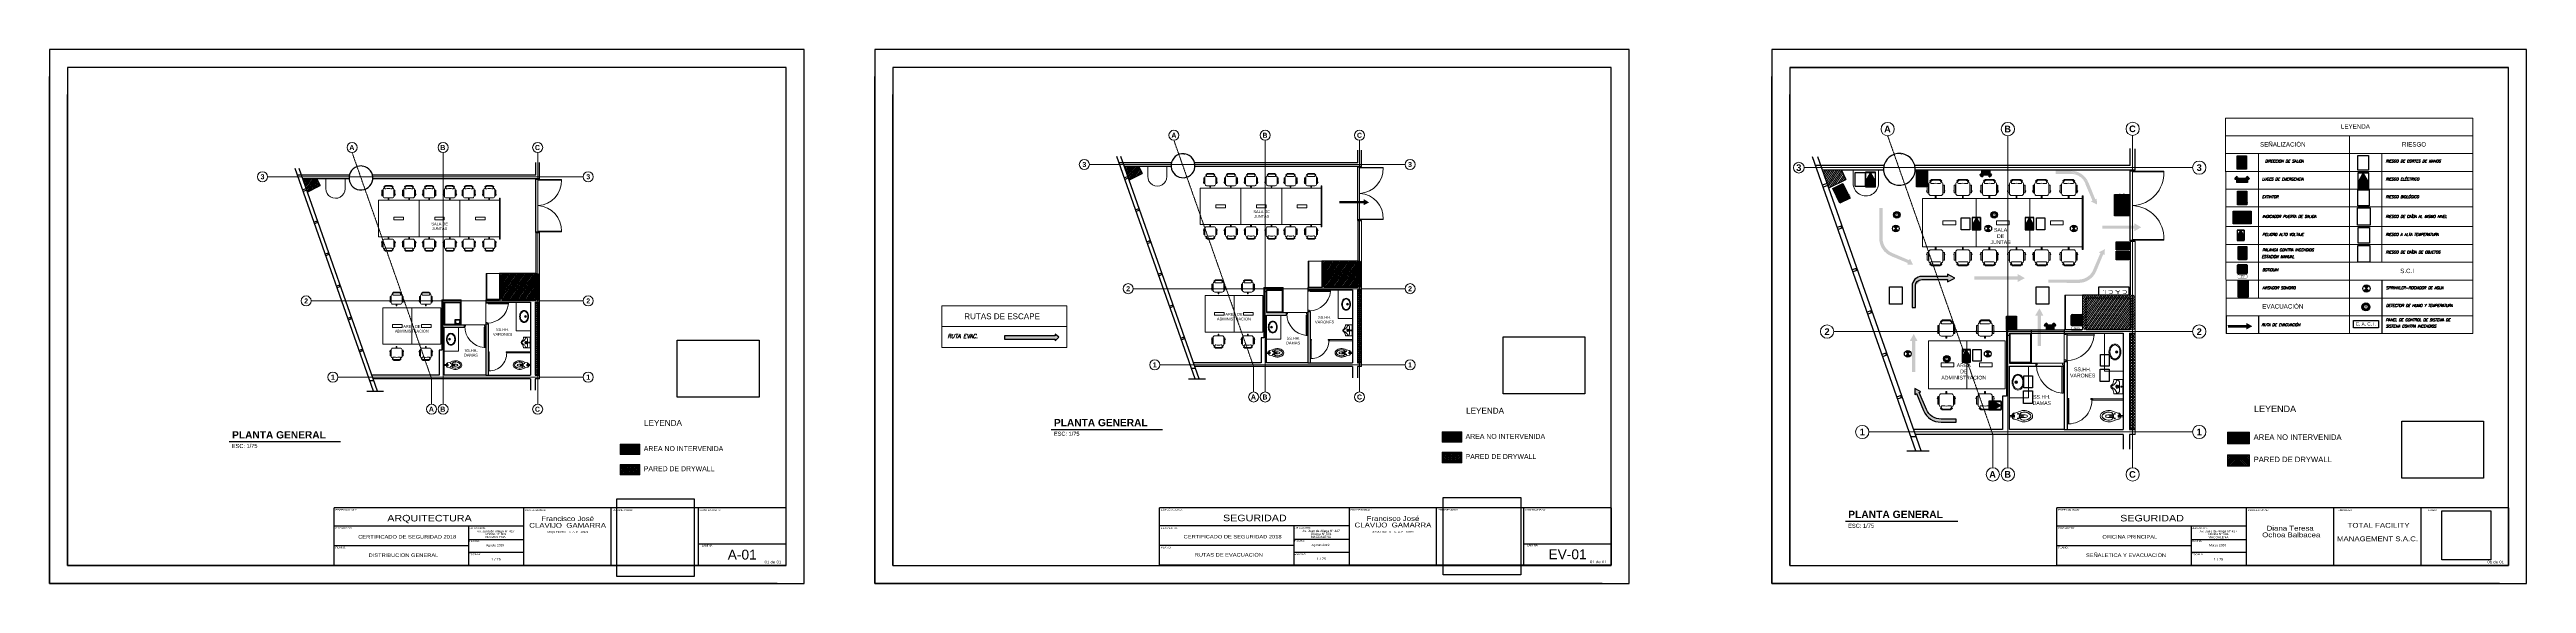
# Paper-space layout 'Layout1' of a CAD drawing. Header units: millimetres. Extents: x -455 to 924, y -665 to -368.
# The model-space entities are those that its viewports show. They can reach past a viewport. Long polylines and large blocks are cut down to what shows.
import ezdxf
from ezdxf.enums import TextEntityAlignment as Align

# ---------------------------------------------------------------- set-up
doc = ezdxf.new("R2010")
doc.units = ezdxf.units.MM
doc.linetypes.add('CENTRO', pattern=[2, 1.25, -0.25, 0.25, -0.25])
doc.linetypes.add('DASHED', pattern=[19.05, 12.7, -6.35])
doc.layers.get('0').update_dxf_attribs({"true_color": 0xf7f7f7})
for name, color, linetype in [('0-P-005 Superficie', 6, 'Continuous'), ('0-Simb Color 10', 10, 'Continuous'), ('0-Simb Señalización EV14', 7, 'Continuous'), ('0-Simb Señalización EV17', 7, 'Continuous'), ('0-Simb Señalización EX01', 7, 'Continuous'), ('0-SIMBOLOS', 7, 'Continuous'), ('08', 8, 'Continuous'), ('AR_HATCH MUROS', 8, 'Continuous'), ('AR_MOBI SQUADRA', 8, 'Continuous'), ('AREAS', 7, 'Continuous'), ('ARTEFACTO', 9, 'Continuous'), ('AUTO', 8, 'Continuous'), ('bomb-HP', 2, 'Continuous'), ('CAPA2', 104, 'Continuous'), ('CARP-2', 2, 'Continuous'), ('CASCO', 254, 'Continuous'), ('COTAS', 84, 'Continuous'), ('DETALLES', 8, 'Continuous'), ('DETECTORES', 1, 'Continuous'), ('EVACUACION', 7, 'Continuous'), ('hatch', 8, 'Continuous'), ('LEYENDAS', 12, 'Continuous'), ('MARCO_FONDO_NEGRO', 7, 'Continuous'), ('muros', 193, 'Continuous'), ('NOMBRE DE AMBIENTES', 7, 'Continuous'), ('NOTAS', 7, 'Continuous'), ('Pavimentos', 8, 'Continuous'), ('Ruta de evacuacion 2', 10, 'Continuous'), ('SEGURIDAD', 12, 'Continuous'), ('SENÑAL_FONDO_AMIARILLO', 40, 'Continuous'), ('SEÑAL_FONDO_AUXI_NEGRO', 250, 'Continuous'), ('TABIQUES_General', 3, 'Continuous'), ('TET-TITULOS', 2, 'Continuous'), ('TEXTO', 4, 'Continuous')]:
    doc.layers.add(name, color=color, linetype=linetype)
doc.layers.add('0-Simb Color 0-122-0', color=7, linetype='Continuous', true_color=0x007a00)
doc.layers.add('0-Simb Color 255-255-214', color=7, linetype='Continuous', true_color=0xffffd6)
for name, color, linetype, lineweight in [('A-03 DISTRIBUCION PISO 7$0$AREA NO INTERVENIDA', 8, 'Continuous', 5), ('A_MAMPARAS_PUERTAS', 251, 'Continuous', 5), ('A_Negro', 7, 'Continuous', 9), ('A_Rojo', 10, 'Continuous', 9), ('AR_EJES', 8, 'CENTRO', 5), ('LAYER 8', 250, 'Continuous', 60), ('LAYER2', 2, 'Continuous', 20), ('MOBILIARIOS', 7, 'Continuous', 5), ('TEXTURAS', 253, 'Continuous', 0)]:
    doc.layers.add(name, color=color, linetype=linetype, lineweight=lineweight)
doc.styles.add('01', font='swissk.ttf', dxfattribs={"height": 0.25})
doc.styles.add('A-03 DISTRIBUCION PISO 7$0$Standard', font='arial.ttf')
doc.styles.add('Acotaciones', font='ARIALN.TTF')
doc.styles.add('Ambientes', font='swisseb.ttf', dxfattribs={"height": 0.15})
doc.styles.add('COMIN Simb Señalizacion', font='arial.ttf')
doc.styles.add('COMIN Simb Señalizacion 2', font='ARIALNB.TTF')
doc.styles.add('franklin gothic medium', font='framd.ttf')
doc.styles.add('LETRERO', font='')
doc.styles.add('Nombre Titulos 1-50', font='', dxfattribs={"height": 0.175})
doc.styles.add('nvk-ambientes', font='swissel.ttf')
doc.styles.add('ROMANS', font='ROMANS.shx', dxfattribs={"width": 1.35})
doc.styles.get("Standard").update_dxf_attribs({"font": 'arial.ttf'})
doc.styles.add('STYLE3', font='', dxfattribs={"oblique": 15})
doc.styles.add('TEXTO-100', font='arial.ttf', dxfattribs={"height": 0.15})
doc.styles.add('titulos', font='arial.ttf', dxfattribs={"width": 1.17, "height": 0.25})
doc.styles.get('LETRERO').set_extended_font_data('Arial Unicode MS')
doc.styles.get('Nombre Titulos 1-50').set_extended_font_data('Arial', bold=True)
doc.styles.get('STYLE3').set_extended_font_data('Technical')
picture_1 = doc.add_image_def('image6.jpg', size_in_pixel=(402, 279))
picture_2 = doc.add_image_def('image7.jpg', size_in_pixel=(200, 200))
picture_3 = doc.add_image_def('image8.jpg', size_in_pixel=(200, 200))
picture_4 = doc.add_image_def('image1.jpg', size_in_pixel=(189, 267))
picture_5 = doc.add_image_def('image2.png', size_in_pixel=(403, 569))
picture_6 = doc.add_image_def('image3.png', size_in_pixel=(376, 512))
picture_7 = doc.add_image_def('image4.png', size_in_pixel=(334, 463))
picture_8 = doc.add_image_def('image5.png', size_in_pixel=(303, 426))

# ---------------------------------------------------------------- blocks, each defined once
blk = doc.blocks.new('A$C315A2A83')
at = {"layer": 'A_MAMPARAS_PUERTAS', "color": 251, "lineweight": 0}
for points in [[(0.1, 0.875), (0.055, 0.875), (0.055, 0.85), (0, 0.85), (0, 0.9), (0.1, 0.9)], [(0.95, 0.83), (0.95, 0.875), (0.1, 0.875), (0.1, 0.83)], [(0.1, 0.025), (0.055, 0.025), (0.055, 0.05), (0, 0.05), (0, 0), (0.1, 0)]]:
    blk.add_lwpolyline(points, close=True, dxfattribs=at)
blk.add_arc((0.054, 0.926), 0.901, 270.05154, 353.88751, dxfattribs=at)
blk = doc.blocks.new('A$C1FDD0FC0')
at = {"layer": 'A_MAMPARAS_PUERTAS', "color": 251, "lineweight": 0}
for p, q in [((0.036, 0.964), (0.038, 0.964)), ((0.036, 0.964), (0.038, 0.964)), ((2.212, 0.964), (2.214, 0.964)), ((2.212, 0.964), (2.214, 0.964))]:
    blk.add_line(p, q, dxfattribs=at)
for points in [[(0.036, 0.964), (0, 0.964), (0, 1.063), (0.036, 1.063)], [(0.036, 0.964), (0, 0.964), (0, 1.063), (0.036, 1.063)], [(0.056, 0), (0.038, 0), (0.038, 0.964), (0.056, 0.964)], [(0.056, 0), (0.038, 0), (0.038, 0.964), (0.056, 0.964)], [(2.194, 0.002), (2.212, 0.002), (2.212, 0.964), (2.194, 0.964)], [(2.194, 0.002), (2.212, 0.002), (2.212, 0.964), (2.194, 0.964)], [(2.214, 0.964), (2.25, 0.964), (2.25, 1.063), (2.214, 1.063)], [(2.214, 0.964), (2.25, 0.964), (2.25, 1.063), (2.214, 1.063)]]:
    blk.add_lwpolyline(points, close=True, dxfattribs=at)
for centre, radius, start, end in [((0.096, 1.031), 1.031, 267.76233, 356.3132), ((0.096, 1.031), 1.031, 267.76233, 356.3132), ((2.152, 1.031), 1.03, 183.70342, 272.32744), ((2.152, 1.031), 1.03, 183.70342, 272.32744)]:
    blk.add_arc(centre, radius, start, end, dxfattribs=at)
blk = doc.blocks.new('SAPLS512')
at = {"color": 251, "lineweight": 0}
for p, q in [((-0.203, -0.206), (-0.225, -0.206)), ((-0.203, -0.206), (-0.203, -0.163)), ((0.151, -0.11), (-0.151, -0.11)), ((0.203, -0.206), (0.203, -0.163)), ((0.203, -0.206), (0.225, -0.206))]:
    blk.add_line(p, q, dxfattribs=at)
blk.add_lwpolyline([(0.203, -0.28), (0.225, -0.28), (0.225, 0), (-0.225, 0), (-0.225, -0.28), (-0.203, -0.28), (-0.122, -0.303, -0.087584), (-0.081, -0.321, -0.140472), (-0.071, -0.334, 0.652509), (0.071, -0.334, -0.140472), (0.081, -0.321, -0.087584), (0.122, -0.303, 0.011964)], format="xyb", close=True, dxfattribs=at)
for centre, radius in [((-0.045, -0.151), 0.003), ((-0.045, -0.169), 0.003), ((-0.045, -0.187), 0.003), ((-0.045, -0.205), 0.003), ((-0.027, -0.133), 0.003), ((-0.027, -0.151), 0.003), ((-0.027, -0.169), 0.003), ((-0.027, -0.187), 0.003), ((-0.027, -0.205), 0.003), ((-0.027, -0.223), 0.003), ((0, -0.047), 0.02), ((-0.009, -0.133), 0.003), ((-0.009, -0.151), 0.003), ((-0.009, -0.169), 0.003), ((-0.009, -0.187), 0.003), ((-0.009, -0.205), 0.003), ((-0.009, -0.223), 0.003), ((0.009, -0.133), 0.003), ((0.009, -0.151), 0.003), ((0.009, -0.169), 0.003), ((0.009, -0.187), 0.003), ((0.009, -0.205), 0.003), ((0.009, -0.223), 0.003), ((0.027, -0.133), 0.003), ((0.027, -0.151), 0.003), ((0.027, -0.169), 0.003), ((0.027, -0.187), 0.003), ((0.027, -0.205), 0.003), ((0.027, -0.223), 0.003), ((0.045, -0.151), 0.003), ((0.045, -0.169), 0.003), ((0.045, -0.187), 0.003), ((0.045, -0.205), 0.003)]:
    blk.add_circle(centre, radius, dxfattribs=at)
for centre, radius, start, end in [((-0.151, -0.163), 0.0527, 90, 180), ((-0.299, -0.464), 0.296, 24.35024, 70.78667), ((0.002, -0.319), 0.0391, 215.45344, 266.6078), ((-0.002, -0.319), 0.0391, 273.3922, 324.54656), ((0.299, -0.464), 0.296, 109.21333, 155.64976), ((0.151, -0.163), 0.0527, 0, 90)]:
    blk.add_arc(centre, radius, start, end, dxfattribs=at)
blk = doc.blocks.new('A$C50285F30')
at = {"color": 251, "lineweight": 0}
blk.add_arc((0.036, 0.739), 0.739, 270.86053, 0.88166, dxfattribs=at)
at = {"layer": 'CARP-2', "color": 251, "lineweight": 0}
for points in [[(0.025, 0.75), (0.025, 0.77), (0.05, 0.77), (0.05, 0.8), (0, 0.8), (0, 0.75)], [(0.775, 0.75), (0.775, 0.77), (0.75, 0.77), (0.75, 0.8), (0.8, 0.8), (0.8, 0.75)], [(0.047, 0), (0.025, 0), (0.025, 0.75), (0.047, 0.75)]]:
    blk.add_lwpolyline(points, close=True, dxfattribs=at)
blk = doc.blocks.new('Planta WC Carlton ADA fluxometro piso')
at = {"layer": 'ARTEFACTO', "color": 251, "linetype": 'Continuous', "lineweight": 0, "ltscale": 0.01}
for p, q in [((60132, 5191), (60141, 5191)), ((60132, 5191), (60132, 5124)), ((60132, 5124), (60141, 5124)), ((60141, 5191), (60141, 5124)), ((60141, 5178), (60229, 5178)), ((60141, 5134), (60229, 5134)), ((60290, 5188), (60229, 5188)), ((60229, 5188), (60229, 5127)), ((60229, 5127), (60255, 5127)), ((60255, 5128), (60255, 5064)), ((60263, 5128), (60263, 5064)), ((60263, 5127), (60290, 5127)), ((60290, 5127), (60290, 5188))]:
    blk.add_line(p, q, dxfattribs=at)
at = {"layer": 'ARTEFACTO', "color": 251, "linetype": 'Continuous', "lineweight": 0}
for p, q in [((60422, 5228), (60376, 5228)), ((60422, 5088), (60376, 5088)), ((60399, 5251), (60399, 5204)), ((60399, 5111), (60399, 5064)), ((60561, 5170), (60561, 5146))]:
    blk.add_line(p, q, dxfattribs=at)
at = {"layer": 'ARTEFACTO', "color": 251, "linetype": 'Continuous', "lineweight": 0, "ltscale": 0.01}
blk.add_circle((60259, 5158), 29.8, dxfattribs=at)
at = {"layer": 'ARTEFACTO', "color": 251, "linetype": 'Continuous', "lineweight": 0}
for centre, radius in [((60259, 5158), 27.8), ((60259, 5158), 20.2), ((60399, 5228), 7.14), ((60399, 5088), 7.14)]:
    blk.add_circle(centre, radius, dxfattribs=at)
for centre, radius, start, end in [((60311, 5158), 106, 127.69969, 232.30031), ((60277, 5201), 50.8, 98.39716, 127.69969), ((60277, 5114), 50.8, 232.30031, 261.60284), ((60259, 5064), 4.07, 180, 0), ((60181, 5853), 608, 278.39716, 290.03104), ((60181, 4463), 608, 69.96896, 81.60284), ((61010, 3856), 1555, 109.04693, 113.51931), ((61010, 6459), 1555, 246.48069, 250.95307), ((60566, 5158), 129, 111.86688, 248.13313), ((60566, 5158), 126, 111.86688, 248.13313), ((60509, 5158), 55.8, 142.77845, 217.22165), ((60475, 5184), 12.7, 98.50066, 142.77845), ((60475, 5132), 12.7, 217.22165, 261.45806), ((60523, 5158), 57, 164.56292, 180), ((60523, 5158), 57, 180, 195.43708), ((60507, 5162), 40.8, 146.30993, 164.56292), ((60507, 5153), 40.8, 195.43708, 213.69007), ((60551, 4674), 528, 76.98834, 98.50066), ((60497, 5169), 29, 121.85353, 146.30993), ((60497, 5147), 29, 213.69007, 238.14647), ((60551, 5640), 526, 261.45806, 283.04768), ((60491, 5179), 17.3, 90, 121.85353), ((60491, 5137), 17.3, 238.14647, 270), ((60491, 5179), 17.3, 58.14647, 90), ((60491, 5137), 17.3, 270, 301.85353), ((60473, 5019), 178, 61.66615, 83.02872), ((60473, 5296), 178, 276.97128, 298.33385), ((60485, 5169), 29, 33.69007, 58.14647), ((60485, 5147), 29, 301.85353, 326.30993), ((60598, 5025), 315, 85.83324, 107.56902), ((60598, 5290), 315, 252.43098, 274.16676), ((60475, 5162), 40.8, 15.43708, 33.69007), ((60475, 5153), 40.8, 326.30993, 344.56292), ((60460, 5158), 57, 360, 15.43708), ((60460, 5158), 57, 344.56292, 0), ((60598, 5025), 264, 86.08092, 107.56902), ((60598, 5290), 264, 252.43098, 273.91902), ((60598, 5025), 261, 86.08092, 107.56902), ((60598, 5290), 261, 252.43098, 273.91902), ((60555, 5170), 6.35, 0, 61.66615), ((60555, 5146), 6.35, 298.33385, 0), ((60579, 4989), 299, 45.00923, 83.06326), ((60579, 5326), 299, 276.93739, 314.99012), ((60579, 4989), 302, 44.97511, 83.06326), ((60579, 5326), 302, 276.93739, 315.02423), ((60579, 4989), 353, 44.55536, 83.28229), ((60579, 5326), 353, 276.71831, 315.44402), ((60663, 5158), 31.6, 282.68038, 77.31962), ((60737, 5158), 68.6, 321.53, 38.47011), ((60737, 5158), 71.8, 321.384, 38.61609), ((60737, 5158), 123, 319.92658, 40.07334)]:
    blk.add_arc(centre, radius, start, end, dxfattribs=at)
blk = doc.blocks.new('Silla')
at = {"color": 251, "lineweight": 0}
for p, q in [((0, 0.108), (0, -0.108)), ((0.008, 0.136), (0.055, 0.171)), ((0.046, 0.19), (0.028, 0.165)), ((0.028, 0.165), (0.037, 0.158)), ((0.029, 0.1), (0.029, -0.1)), ((0.088, 0.171), (0.037, 0.135)), ((0.072, 0.171), (0.046, 0.19)), ((0.055, 0.171), (0.088, 0.171)), ((0.088, 0.171), (0.088, 0.165)), ((0.131, 0.124), (0.131, 0.104)), ((0.337, 0.225), (0.339, 0.232)), ((0.352, 0.27), (0.359, 0.29)), ((0.359, 0.29), (0.389, 0.28)), ((0.371, 0.232), (0.368, 0.225)), ((0.389, 0.28), (0.385, 0.27)), ((0.512, 0.014), (0.581, 0.014)), ((0.581, 0.014), (0.581, -0.015)), ((0.008, -0.136), (0.055, -0.171)), ((0.028, -0.165), (0.037, -0.158)), ((0.046, -0.19), (0.028, -0.165)), ((0.088, -0.171), (0.037, -0.135)), ((0.072, -0.171), (0.046, -0.19)), ((0.055, -0.171), (0.088, -0.171)), ((0.088, -0.171), (0.088, -0.165)), ((0.131, -0.124), (0.131, -0.104)), ((0.337, -0.225), (0.34, -0.233)), ((0.353, -0.271), (0.359, -0.29)), ((0.359, -0.29), (0.389, -0.28)), ((0.372, -0.233), (0.368, -0.225)), ((0.389, -0.28), (0.385, -0.271)), ((0.581, -0.015), (0.512, -0.015))]:
    blk.add_line(p, q, dxfattribs=at)
for points in [[(0.159, -0.225), (0.442, -0.225, 0.414214), (0.512, -0.155), (0.512, 0.155, 0.414214), (0.442, 0.225), (0.159, 0.225, 0.370959), (0.09, 0.165)], [(0.09, -0.165, 0.374747), (0.159, -0.225)]]:
    blk.add_lwpolyline(points, format="xyb", dxfattribs=at)
for points in [[(0.184, 0.27), (0.428, 0.27), (0.428, 0.232), (0.184, 0.232)], [(0.184, -0.271), (0.428, -0.271), (0.428, -0.233), (0.184, -0.233)]]:
    blk.add_lwpolyline(points, close=True, dxfattribs=at)
for centre, radius, start, end in [((0.064, 0.105), 0.0641, 151.01156, 177.0775), ((0.097, 0.103), 0.0686, 152.06787, 182.16556), ((0.093, 0.126), 0.0387, 356.84908, 112.91842), ((0.866, 0), 0.742, 171.90427, 188.09573), ((0.064, -0.105), 0.0641, 182.9225, 208.98844), ((0.097, -0.103), 0.0686, 177.83444, 207.93213), ((0.093, -0.126), 0.0387, 247.08158, 3.15092)]:
    blk.add_arc(centre, radius, start, end, dxfattribs=at)
blk = doc.blocks.new('SAPLS501')
at = {"color": 251, "lineweight": 0}
for points in [[(0, -0.101, 0.075373), (-0.099, -0.116, 0.085733), (-0.177, -0.155, 0.106084), (-0.233, -0.219, 0.12693), (-0.25, -0.288, 0.12693), (-0.233, -0.357, 0.106084), (-0.177, -0.421, 0.085733), (-0.099, -0.461, 0.075373), (0, -0.476, 0.075373), (0.099, -0.461, 0.085733), (0.177, -0.421, 0.106084), (0.233, -0.357, 0.12693), (0.25, -0.288, 0.12693), (0.233, -0.219, 0.106084), (0.177, -0.155, 0.085733), (0.099, -0.116, 0.075373)], [(0, -0.131, 0.075373), (-0.09, -0.144, 0.085733), (-0.159, -0.179, 0.106084), (-0.206, -0.234, 0.12693), (-0.22, -0.288, 0.12693), (-0.206, -0.342, 0.106084), (-0.159, -0.397, 0.085733), (-0.09, -0.432, 0.075373), (0, -0.446, 0.075373), (0.09, -0.432, 0.085733), (0.159, -0.397, 0.106084), (0.206, -0.342, 0.12693), (0.22, -0.288, 0.12693), (0.206, -0.234, 0.106084), (0.159, -0.179, 0.085733), (0.09, -0.144, 0.075373)]]:
    blk.add_lwpolyline(points, format="xyb", close=True, dxfattribs=at)
for radius in [0.04, 0.02]:
    blk.add_circle((0, -0.233), radius, dxfattribs=at)
blk = doc.blocks.new('A$C0ACE400C')
at = {"layer": '0-Simb Color 10', "linetype": 'Continuous', "transparency": 33554687}
h = blk.add_hatch(color=256, dxfattribs=at)
h.dxf.hatch_style = 1
edge = h.paths.add_edge_path()
edge.add_line((-0.33, 0.6), (-0.37, 0.64))
edge.add_ellipse((-0.45, 0.56), major_axis=(-0.0798, -0.0798), ratio=0.124363, start_angle=180, end_angle=208.4524)
edge.add_ellipse((-0.45, 0.56), major_axis=(-0.0798, -0.0798), ratio=0.124363, start_angle=208.4524, end_angle=331.5476)
edge.add_ellipse((-0.45, 0.56), major_axis=(-0.0798, -0.0798), ratio=0.124363, start_angle=331.5476, end_angle=360)
edge.add_line((-0.53, 0.48), (-0.49, 0.44))
edge.add_arc((-0.56, 0.1), 0.346, 63.0651, 78.3823, ccw=False)
edge.add_line((-0.4, 0.41), (-0.4, 0.22))
edge.add_line((-0.4, 0.22), (0.14, 0.22))
edge.add_line((0.14, 0.22), (0.14, 0.41))
edge.add_arc((0.3, 0.1), 0.346, 101.6177, 116.9349, ccw=False)
edge.add_line((0.23, 0.44), (0.27, 0.48))
edge.add_ellipse((0.19, 0.56), major_axis=(0.0798, -0.0798), ratio=0.124363, start_angle=0, end_angle=28.4524)
edge.add_ellipse((0.19, 0.56), major_axis=(0.0798, -0.0798), ratio=0.124363, start_angle=28.4524, end_angle=151.5476)
edge.add_ellipse((0.19, 0.56), major_axis=(0.0798, -0.0798), ratio=0.124363, start_angle=151.5476, end_angle=180)
edge.add_line((0.11, 0.64), (0.07, 0.6))
edge.add_arc((-0.27, 0.67), 0.346, 318.4894, 348.3827, ccw=False)
edge.add_ellipse((0.03, 0.4), major_axis=(0.0399, -0.0399), ratio=0.248727, start_angle=-145.5027, end_angle=179.952, ccw=False)
edge.add_line((-0.01, 0.43), (-0.25, 0.43))
edge.add_ellipse((-0.29, 0.4), major_axis=(-0.0399, -0.0399), ratio=0.248727, start_angle=180.048, end_angle=505.5027, ccw=False)
edge.add_arc((0.01, 0.67), 0.346, 191.6173, 221.5106, ccw=False)
h = blk.add_hatch(color=256, dxfattribs=at)
h.dxf.hatch_style = 1
edge = h.paths.add_edge_path()
edge.add_ellipse((0.19, 0.56), major_axis=(0.0798, -0.0798), ratio=0.124363, start_angle=28.4524, end_angle=151.5476, ccw=False)
edge.add_arc((0.04, 0.41), 0.241, 20.6763, 69.3237)
edge = h.paths.add_edge_path()
edge.add_ellipse((-0.45, 0.56), major_axis=(-0.0798, -0.0798), ratio=0.124363, start_angle=208.4524, end_angle=331.5476, ccw=False)
edge.add_arc((-0.3, 0.41), 0.241, 110.6763, 159.3237)
h = blk.add_hatch(color=256, dxfattribs=at)
h.dxf.hatch_style = 1
edge = h.paths.add_edge_path()
edge.add_ellipse((0.03, 0.4), major_axis=(0.0399, -0.0399), ratio=0.248727, start_angle=-145.5027, end_angle=179.952)
edge.add_ellipse((0.03, 0.4), major_axis=(0.0399, -0.0399), ratio=0.248727, start_angle=179.952, end_angle=180)
edge.add_ellipse((0.03, 0.4), major_axis=(0.0399, -0.0399), ratio=0.248727, start_angle=-180, end_angle=-145.5027)
edge = h.paths.add_edge_path()
edge.add_ellipse((-0.29, 0.4), major_axis=(-0.0399, -0.0399), ratio=0.248727, start_angle=180.048, end_angle=505.5027)
edge.add_ellipse((-0.29, 0.4), major_axis=(-0.0399, -0.0399), ratio=0.248727, start_angle=505.5027, end_angle=540.048)
h = blk.add_hatch(color=256, dxfattribs=at)
h.dxf.hatch_style = 1
edge = h.paths.add_edge_path()
edge.add_line((0.04, 0.51), (-0.3, 0.51))
edge.add_arc((0.01, 0.67), 0.346, 207.0384, 221.5106)
edge.add_ellipse((-0.29, 0.4), major_axis=(-0.0399, -0.0399), ratio=0.248727, start_angle=505.5027, end_angle=540.048, ccw=False)
edge.add_line((-0.25, 0.43), (-0.01, 0.43))
edge.add_ellipse((0.03, 0.4), major_axis=(0.0399, -0.0399), ratio=0.248727, start_angle=-180, end_angle=-145.5027, ccw=False)
edge.add_ellipse((0.03, 0.4), major_axis=(0.0399, -0.0399), ratio=0.248727, start_angle=-145.5027, end_angle=179.952)
edge.add_arc((-0.27, 0.67), 0.346, 318.4894, 332.9616)
at = {"color": 0, "linetype": 'ByBlock', "lineweight": -2}
for p, q in [((-0.53, 0.48), (-0.49, 0.44)), ((-0.4, 0.41), (-0.4, 0.22)), ((0.14, 0.22), (-0.4, 0.22)), ((-0.37, 0.64), (-0.33, 0.6)), ((0.04, 0.51), (-0.3, 0.51)), ((-0.01, 0.43), (-0.25, 0.43)), ((0.11, 0.64), (0.07, 0.6)), ((0.11, 0.64), (0.07, 0.6)), ((0.14, 0.22), (0.14, 0.41)), ((0.14, 0.41), (0.14, 0.22)), ((0.27, 0.48), (0.23, 0.44)), ((0.27, 0.48), (0.23, 0.44))]:
    blk.add_line(p, q, dxfattribs=at)
for centre, radius, start, end in [((-0.3, 0.41), 0.241, 110.6763, 159.3237), ((-0.56, 0.1), 0.346, 48.4874, 78.3825), ((0.01, 0.67), 0.346, 191.6175, 221.5126), ((-0.27, 0.67), 0.346, 318.4874, 348.3825), ((-0.27, 0.67), 0.346, 318.4874, 348.3825), ((0.3, 0.1), 0.346, 101.6175, 131.5126), ((0.3, 0.1), 0.346, 101.6175, 131.5126), ((0.04, 0.41), 0.241, 20.6763, 69.3237), ((0.04, 0.41), 0.241, 20.6763, 69.3237)]:
    blk.add_arc(centre, radius, start, end, dxfattribs=at)
for centre, major_axis, ratio, end_param in [((-0.45, 0.56), (-0.0798, -0.0798), 0.124363, 6.283185), ((-0.29, 0.4), (-0.0399, -0.0399), 0.248727, 9.424778)]:
    blk.add_ellipse(centre, major_axis=major_axis, ratio=ratio, start_param=3.141593, end_param=end_param, dxfattribs=at)
at = {"color": 0, "linetype": 'ByBlock', "lineweight": -2, "extrusion": (0, 0, -1)}
for centre, major_axis, ratio, end_param in [((0.03, 0.4), (0.0399, -0.0399), 0.248727, 9.424778), ((0.03, 0.4), (0.0399, -0.0399), 0.248727, 9.424778), ((0.19, 0.56), (0.0798, -0.0798), 0.124363, 6.283185), ((0.19, 0.56), (0.0798, -0.0798), 0.124363, 6.283185)]:
    blk.add_ellipse(centre, major_axis=major_axis, ratio=ratio, start_param=3.141593, end_param=end_param, dxfattribs=at)
blk = doc.blocks.new('pulsa2')
at = {"layer": '0-Simb Color 10'}
h = blk.add_hatch(color=256, dxfattribs=at)
h.paths.add_polyline_path([(631.8, 156), (628.2, 156), (628.2, 154.2), (631.8, 154.2)])
h.paths.add_polyline_path([(631, 154.9), (631, 154.9), (630.9, 155), (630.7, 155), (630.7, 154.9), (630.7, 154.9), (630.8, 155.3), (630.8, 155.3)], flags=16)
h.paths.add_polyline_path([(631.2, 154.7), (631.2, 154.6), (631.3, 154.6), (631.3, 154.6), (631.3, 154.6), (631.3, 154.6), (631.3, 154.6), (631.3, 154.6), (631.3, 154.6), (631.3, 154.6), (631.3, 154.6), (631.2, 154.6), (631.2, 154.6), (631.2, 154.6), (631.2, 154.6), (631.2, 154.6), (631.2, 154.6), (631.2, 154.6), (631.2, 154.6), (631.1, 154.6), (631.1, 154.6), (631.1, 154.6), (631.1, 154.6), (631.1, 154.6), (631.1, 154.6), (631.1, 154.5), (631.1, 154.5), (631.1, 154.5), (631.1, 154.5), (631.2, 154.5), (631.2, 154.5), (631.3, 154.5), (631.3, 154.5), (631.3, 154.4), (631.3, 154.4), (631.3, 154.4), (631.3, 154.4), (631.3, 154.4), (631.3, 154.3), (631.3, 154.3), (631.3, 154.3), (631.2, 154.3), (631.2, 154.3), (631.2, 154.3), (631.2, 154.3), (631.1, 154.3), (631.1, 154.3), (631.1, 154.3), (631.1, 154.3), (631.1, 154.3), (631, 154.3), (631, 154.4), (631, 154.4), (631, 154.4), (631, 154.4), (631.1, 154.4), (631.1, 154.4), (631.1, 154.4), (631.1, 154.4), (631.1, 154.4), (631.1, 154.3), (631.1, 154.3), (631.2, 154.3), (631.2, 154.3), (631.2, 154.3), (631.2, 154.3), (631.2, 154.4), (631.2, 154.4), (631.3, 154.4), (631.3, 154.4), (631.3, 154.4), (631.3, 154.4), (631.3, 154.4), (631.3, 154.4), (631.2, 154.4), (631.2, 154.4), (631.2, 154.4), (631.2, 154.5), (631.2, 154.5), (631.1, 154.5), (631.1, 154.5), (631.1, 154.5), (631.1, 154.5), (631.1, 154.5), (631, 154.5), (631, 154.5), (631, 154.5), (631, 154.6), (631, 154.6), (631, 154.6), (631, 154.6), (631, 154.6), (631.1, 154.6), (631.1, 154.6), (631.1, 154.6), (631.1, 154.6), (631.1, 154.7), (631.1, 154.7), (631.1, 154.7), (631.1, 154.7), (631.2, 154.7), (631.2, 154.7), (631.2, 154.7), (631.2, 154.7)], flags=16)
h.paths.add_polyline_path([(630.9, 155.1), (630.8, 155.1), (630.8, 155.2)], flags=0)
h.paths.add_polyline_path([(631, 155.5), (631, 155.5), (630.9, 155.6), (630.8, 155.6), (630.7, 155.5), (630.7, 155.5), (630.8, 155.9), (630.9, 155.9)], flags=16)
h.paths.add_polyline_path([(631, 154.5, -1), (630.6, 154.5, -1)], flags=16)
h.paths.add_polyline_path([(630.9, 155.7), (630.8, 155.7), (630.8, 155.8)], flags=0)
h.paths.add_polyline_path([(630.9, 154.5, -1), (630.6, 154.5, -1)], flags=0)
h.paths.add_polyline_path([(630.5, 155.1), (630.6, 154.9), (630.6, 154.9), (630.5, 155.1), (630.4, 155.1), (630.4, 154.9), (630.3, 154.9), (630.3, 155.3), (630.5, 155.3, -0.845012)], flags=16)
h.paths.add_polyline_path([(630.5, 155.1), (630.5, 155.1, -0.003653), (630.5, 155.1), (630.4, 155.1), (630.4, 155.2), (630.5, 155.2, -0.76585)], flags=0)
h.paths.add_polyline_path([(630.6, 155.5), (630.6, 155.5), (630.6, 155.8), (630.5, 155.5), (630.5, 155.5), (630.4, 155.8), (630.4, 155.5), (630.3, 155.5), (630.3, 155.9), (630.4, 155.9), (630.5, 155.6), (630.6, 155.9), (630.6, 155.9)], flags=16)
h.paths.add_polyline_path([(630.6, 154.7), (630.6, 154.3), (630.5, 154.3), (630.5, 154.7)], flags=16)
h.paths.add_polyline_path([(630.3, 154.3), (630.1, 154.3), (630.1, 154.7), (630.3, 154.7, -0.749883)], flags=16)
h.paths.add_polyline_path([(630.3, 155.2), (630.2, 155.2), (630.2, 154.9), (630.1, 154.9), (630.1, 155.2), (630, 155.2), (630, 155.3), (630.3, 155.3)], flags=16)
h.paths.add_polyline_path([(630.3, 154.3), (630.2, 154.3), (630.2, 154.6), (630.3, 154.6, -0.741722)], flags=0)
h.paths.add_polyline_path([(630.3, 155.5), (630.2, 155.5), (630.1, 155.7), (630, 155.7), (630, 155.5), (629.9, 155.5), (629.9, 155.9), (630.1, 155.9, -0.845012), (630.1, 155.7)], flags=16)
h.paths.add_polyline_path([(630.1, 155.7), (630.1, 155.7, -0.003653), (630.1, 155.7), (630, 155.7), (630, 155.8), (630.1, 155.8, -0.76585)], flags=0)
h.paths.add_polyline_path([(630.1, 154.7), (630.1, 154.3), (630.1, 154.3), (630, 154.3), (629.8, 154.6), (629.8, 154.3), (629.8, 154.3), (629.8, 154.7), (629.8, 154.7), (630, 154.4), (630, 154.7)], flags=16)
h.paths.add_polyline_path([(629.9, 154.9), (629.9, 154.9), (629.9, 154.9), (629.7, 155.2), (629.7, 154.9), (629.7, 154.9), (629.7, 155.3), (629.7, 155.3), (629.9, 155), (629.9, 155.3), (629.9, 155.3)], flags=16)
h.paths.add_polyline_path([(629.9, 155.5), (629.9, 155.5), (629.8, 155.6), (629.7, 155.6), (629.6, 155.5), (629.6, 155.5), (629.7, 155.9), (629.8, 155.9)], flags=16)
h.paths.add_polyline_path([(629.8, 155.7), (629.7, 155.7), (629.7, 155.8)], flags=0)
h.paths.add_polyline_path([(629.7, 154.7), (629.7, 154.6), (629.5, 154.6), (629.5, 154.5), (629.7, 154.5), (629.7, 154.5), (629.5, 154.5), (629.5, 154.3), (629.7, 154.3), (629.7, 154.3), (629.4, 154.3), (629.4, 154.7)], flags=16)
h.paths.add_polyline_path([(629.2, 155.1, -1), (629.6, 155.1, -1)], flags=16)
h.paths.add_polyline_path([(629.3, 155.1, -1), (629.6, 155.1, -1)], flags=0)
h.paths.add_polyline_path([(629.5, 155.5), (629.2, 155.5), (629.2, 155.9), (629.3, 155.9), (629.3, 155.6), (629.5, 155.6)], flags=16)
h.paths.add_polyline_path([(629.4, 154.6), (629.3, 154.5, 3.415054), (629.3, 154.4), (629.4, 154.4, -3.586547)], flags=16)
h.paths.add_polyline_path([(629.2, 155.2), (629.1, 155.2, 3.415054), (629.1, 155), (629.2, 155, -3.586547)], flags=16)
h.paths.add_polyline_path([(629.2, 155.5), (629.1, 155.5), (629.1, 155.6), (628.9, 155.6), (628.9, 155.5), (628.8, 155.5), (629, 155.9), (629, 155.9)], flags=16)
h.paths.add_polyline_path([(629.1, 155.7), (628.9, 155.7), (629, 155.8)], flags=0)
h.paths.add_polyline_path([(629, 154.7), (629, 154.3), (629, 154.3), (628.9, 154.3), (628.8, 154.6), (628.8, 154.3), (628.7, 154.3), (628.7, 154.7), (628.8, 154.7), (629, 154.4), (629, 154.7)], flags=16)
h.paths.add_polyline_path([(628.6, 154.7), (628.6, 154.3), (628.6, 154.3), (628.6, 154.7)], flags=16)
h.paths.add_polyline_path([(628.2, 159.7), (628.2, 156.1), (631.8, 156.1), (631.8, 159.7)])
h.paths.add_polyline_path([(630.8, 158.7), (630.8, 158.7), (630.9, 158.7), (630.9, 158.7), (631, 158.7), (631, 158.6), (631.1, 158.6), (631.2, 158.5), (631.1, 158.5), (631.1, 158.6), (631.1, 158.7), (631.1, 158.8), (631.1, 158.8), (631.1, 158.9), (631.1, 158.9), (631.1, 159), (631.1, 159.1), (631.1, 159.2), (631.1, 159.2), (631.1, 159.1), (631.1, 159.1), (631.1, 159), (631.2, 158.9), (631.2, 158.9), (631.2, 158.9), (631.2, 158.8), (631.3, 158.8), (631.3, 158.8), (631.3, 158.8), (631.4, 158.7), (631.4, 157.8), (631.4, 157.8), (631.3, 157.9), (631.3, 157.9), (631.3, 157.9), (631.3, 157.9), (631.3, 157.9), (631.3, 157.8), (631.3, 157.7), (631.3, 157.7), (631.3, 157.6), (631.3, 157.6), (631.3, 157.5), (631.3, 157.4), (631.3, 157.4), (631.3, 157.4), (631.2, 157.4), (631.2, 157.5), (631.2, 157.5), (631.2, 157.5), (631.2, 157.5), (631.2, 157.6), (631.2, 157.7), (631.1, 157.7), (631.1, 157.7), (631.1, 157.6), (631.1, 157.6), (631.1, 157.5), (631.1, 157.5), (631.1, 157.4), (631.1, 157.4), (631.1, 157.3), (631.1, 157.2), (631.1, 157.1), (631.2, 157.1), (631.1, 157.1), (631, 157.1), (631, 157.2), (631, 157.3), (631, 157.3), (630.9, 157.4), (630.9, 157.5), (630.9, 157.5), (630.9, 157.5), (630.8, 157.4), (630.9, 157.3), (630.9, 157.2), (630.9, 157.2), (630.8, 157.3), (630.8, 157.3), (630.8, 157.2), (630.8, 157.2), (630.8, 157.2), (630.8, 157.1), (630.9, 157), (630.9, 157), (631, 156.9), (631, 156.9), (631, 156.8), (631.1, 156.7), (631.2, 156.6), (631.1, 156.6), (631, 156.7), (630.9, 156.7), (630.8, 156.8), (630.7, 156.9), (630.6, 156.9), (630.6, 157), (630.5, 157.1), (630.5, 157.2), (630.5, 157.3), (630.5, 157.3), (630.4, 157.4), (630.4, 157.5), (630.4, 157.6), (630.4, 157.6), (630.4, 157.7), (630.3, 157.7), (630.3, 157.7), (630.3, 157.7), (630.3, 157.8), (630.3, 157.8), (630.3, 157.8), (630.3, 157.8), (630.4, 157.8), (630.4, 157.8), (630.4, 157.8), (630.5, 157.8), (630.5, 157.7), (630.5, 157.7), (630.5, 157.7), (630.6, 157.7), (630.6, 157.6), (630.6, 157.6), (630.6, 157.7), (630.7, 157.7), (630.7, 157.8), (630.7, 157.8), (630.7, 157.9), (630.7, 158), (630.7, 158), (630.7, 158), (630.7, 158.1), (630.7, 158.1), (630.6, 158.2), (630.6, 158.2), (630.6, 158.3), (630.7, 158.3), (630.7, 158.2), (630.7, 158.2), (630.8, 158.2), (630.8, 158.1), (630.8, 158.1), (630.8, 158), (630.9, 158), (630.9, 158.1), (630.9, 158.1), (630.9, 158.2), (630.9, 158.3), (630.9, 158.4), (630.9, 158.5), (630.9, 158.5), (630.9, 158.5), (630.9, 158.6), (630.8, 158.7), (630.8, 158.7)], flags=16)
h.paths.add_polyline_path([(629.5, 158.8, -0.414214), (629.3, 158.7), (629.3, 158.7, 0.178677), (629.2, 158.8, 2.853425), (629, 158.9, 0.339036), (628.9, 158.7, -0.271299), (628.8, 158.8), (628.8, 159.2, -0.414214), (629, 159.3), (629.3, 159.3, -0.414214), (629.5, 159.2)], flags=16)
h.paths.add_polyline_path([(629.8, 158), (629.9, 158), (629.9, 158), (629.9, 158), (629.9, 158), (629.9, 157.9), (629.9, 157.9), (629.9, 157.8), (629.9, 157.7), (629.9, 157.5), (629.9, 157.4), (629.9, 157.3), (629.9, 157.2), (629.9, 157.1), (629.9, 157), (629.8, 156.9), (629.8, 156.5), (629, 156.5), (629, 156.9), (628.9, 157), (628.8, 157.1), (628.8, 157.3), (628.7, 157.4), (628.7, 157.5), (628.7, 158, -1), (628.9, 158), (628.9, 157.5), (629, 157.5), (629, 158.7, -1.038816), (629.2, 158.7), (629.2, 158.2), (629.2, 158.2), (629.2, 158.2), (629.2, 158.2), (629.2, 158.2), (629.2, 158.2), (629.3, 158.2), (629.3, 158.2), (629.3, 158.2), (629.3, 158.2), (629.3, 158.2), (629.3, 158.2), (629.4, 158.2), (629.4, 158.2), (629.4, 158.2), (629.4, 158.2), (629.4, 158.2), (629.4, 158.2), (629.5, 158.1), (629.5, 158.1), (629.5, 158.1), (629.5, 158.1), (629.5, 158.1), (629.5, 158.1), (629.5, 158.1), (629.5, 158.1), (629.5, 158.1), (629.6, 158.1), (629.6, 158.2), (629.6, 158.2), (629.6, 158.2), (629.6, 158.2), (629.6, 158.1), (629.7, 158.1), (629.7, 158.1), (629.7, 158.1), (629.7, 158.1), (629.7, 158), (629.7, 158), (629.7, 158), (629.7, 158), (629.7, 158), (629.7, 158), (629.8, 158), (629.8, 158), (629.8, 158), (629.8, 158), (629.8, 158), (629.8, 158)], flags=16)
at = {"layer": '0-Simb Color 255-255-214'}
blk.add_hatch(color=256, dxfattribs=at).paths.add_polyline_path([(628.1, 159.8), (631.9, 159.8), (631.9, 154.1), (628.1, 154.1)])
at = {"layer": '0-Simb Señalización EX01'}
blk.add_lwpolyline([(628.1, 159.8), (631.9, 159.8), (631.9, 154.1), (628.1, 154.1)], close=True, dxfattribs=at)
at = {"layer": '08'}
for p, q in [((628.2, 156), (631.8, 156)), ((628.2, 156), (628.2, 154.2)), ((628.2, 154.2), (631.8, 154.2)), ((628.6, 154.7), (628.6, 154.7)), ((628.6, 154.7), (628.6, 154.3)), ((628.6, 154.7), (628.6, 154.3)), ((628.6, 154.3), (628.6, 154.3)), ((628.6, 154.3), (628.6, 154.3)), ((628.7, 154.7), (628.8, 154.7)), ((628.7, 154.7), (628.7, 154.3)), ((628.8, 154.3), (628.7, 154.3)), ((628.8, 158.8), (628.8, 159.2)), ((629, 155.9), (628.8, 155.5)), ((628.9, 155.5), (628.8, 155.5)), ((628.8, 154.7), (629, 154.4)), ((628.8, 154.6), (628.8, 154.3)), ((628.8, 154.6), (628.9, 154.3)), ((628.9, 158), (628.9, 157.5)), ((629, 155.8), (628.9, 155.7)), ((628.9, 155.7), (629.1, 155.7)), ((628.9, 155.6), (628.9, 155.5)), ((629.1, 155.6), (628.9, 155.6)), ((629, 154.3), (628.9, 154.3)), ((629, 159.3), (629.3, 159.3)), ((629, 156.9), (629, 156.5)), ((629, 156.5), (629.8, 156.5)), ((629, 155.9), (629, 155.9)), ((629, 155.9), (629.2, 155.5)), ((629, 155.8), (629.1, 155.7)), ((629, 154.7), (629, 154.7)), ((629, 154.7), (629, 154.3)), ((629, 154.7), (629, 154.4)), ((629, 154.3), (629, 154.3)), ((629.1, 155.6), (629.1, 155.5)), ((629.2, 155.5), (629.1, 155.5)), ((629.1, 155.2), (629.2, 155.2)), ((629.1, 155), (629.2, 155)), ((629.2, 155.9), (629.3, 155.9)), ((629.2, 155.9), (629.2, 155.5)), ((629.5, 155.5), (629.2, 155.5)), ((629.3, 158.7), (629.3, 158.7)), ((629.3, 155.9), (629.3, 155.6)), ((629.5, 155.6), (629.3, 155.6)), ((629.3, 154.5), (629.4, 154.6)), ((629.3, 154.4), (629.4, 154.4)), ((629.4, 154.7), (629.7, 154.7)), ((629.4, 154.7), (629.4, 154.3)), ((629.7, 154.3), (629.4, 154.3)), ((629.5, 158.8), (629.5, 159.2)), ((629.5, 155.6), (629.5, 155.5)), ((629.5, 154.6), (629.5, 154.5)), ((629.7, 154.6), (629.5, 154.6)), ((629.5, 154.5), (629.5, 154.3)), ((629.7, 154.5), (629.5, 154.5)), ((629.7, 154.5), (629.5, 154.5)), ((629.7, 154.3), (629.5, 154.3)), ((629.7, 155.9), (629.6, 155.5)), ((629.7, 155.6), (629.6, 155.5)), ((629.6, 155.5), (629.6, 155.5)), ((629.7, 155.9), (629.8, 155.9)), ((629.7, 155.8), (629.7, 155.7)), ((629.7, 155.8), (629.8, 155.7)), ((629.7, 155.7), (629.8, 155.7)), ((629.8, 155.6), (629.7, 155.6)), ((629.7, 155.3), (629.7, 155.3)), ((629.7, 155.3), (629.7, 154.9)), ((629.7, 155.3), (629.9, 155)), ((629.7, 155.2), (629.7, 154.9)), ((629.7, 155.2), (629.9, 154.9)), ((629.7, 154.9), (629.7, 154.9)), ((629.7, 154.7), (629.7, 154.6)), ((629.7, 154.5), (629.7, 154.5)), ((629.7, 154.3), (629.7, 154.3)), ((629.8, 156.9), (629.8, 156.5)), ((629.8, 155.9), (629.9, 155.5)), ((629.8, 155.6), (629.9, 155.5)), ((629.8, 154.7), (629.8, 154.7)), ((629.8, 154.7), (629.8, 154.3)), ((629.8, 154.7), (630, 154.4)), ((629.8, 154.6), (629.8, 154.3)), ((629.8, 154.6), (630, 154.3)), ((629.8, 154.3), (629.8, 154.3)), ((629.9, 155.9), (630.1, 155.9)), ((629.9, 155.9), (629.9, 155.5)), ((630, 155.5), (629.9, 155.5)), ((629.9, 155.5), (629.9, 155.5)), ((629.9, 155.3), (629.9, 155.3)), ((629.9, 155.3), (629.9, 154.9)), ((629.9, 155.3), (629.9, 155)), ((629.9, 154.9), (629.9, 154.9)), ((629.9, 154.9), (629.9, 154.9)), ((630, 155.8), (630, 155.7)), ((630, 155.8), (630.1, 155.8)), ((630, 155.7), (630, 155.5)), ((630, 155.7), (630.1, 155.7)), ((630, 155.7), (630.1, 155.7)), ((630, 155.3), (630.3, 155.3)), ((630, 155.3), (630, 155.2)), ((630.1, 155.2), (630, 155.2)), ((630, 154.7), (630.1, 154.7)), ((630, 154.7), (630, 154.4)), ((630.1, 154.3), (630, 154.3)), ((630.2, 155.5), (630.1, 155.7)), ((630.3, 155.5), (630.1, 155.7)), ((630.1, 155.2), (630.1, 154.9)), ((630.2, 154.9), (630.1, 154.9)), ((630.1, 154.7), (630.3, 154.7)), ((630.1, 154.7), (630.1, 154.3)), ((630.1, 154.7), (630.1, 154.3)), ((630.3, 154.3), (630.1, 154.3)), ((630.1, 154.3), (630.1, 154.3)), ((630.3, 155.5), (630.2, 155.5)), ((630.2, 155.2), (630.2, 154.9)), ((630.3, 155.2), (630.2, 155.2)), ((630.2, 154.6), (630.2, 154.3)), ((630.2, 154.6), (630.3, 154.6)), ((630.2, 154.3), (630.3, 154.3)), ((630.3, 155.9), (630.3, 155.5)), ((630.3, 155.9), (630.4, 155.9)), ((630.4, 155.5), (630.3, 155.5)), ((630.3, 155.3), (630.3, 155.2)), ((630.3, 155.3), (630.5, 155.3)), ((630.3, 155.3), (630.3, 154.9)), ((630.4, 154.9), (630.3, 154.9)), ((630.5, 155.6), (630.4, 155.9)), ((630.5, 155.5), (630.4, 155.8)), ((630.4, 155.8), (630.4, 155.5)), ((630.4, 155.2), (630.4, 155.1)), ((630.4, 155.2), (630.5, 155.2)), ((630.4, 155.1), (630.4, 154.9)), ((630.4, 155.1), (630.5, 155.1)), ((630.4, 155.1), (630.5, 155.1)), ((630.5, 155.6), (630.6, 155.9)), ((630.5, 155.5), (630.6, 155.8)), ((630.5, 155.5), (630.5, 155.5)), ((630.6, 154.9), (630.5, 155.1)), ((630.6, 154.9), (630.5, 155.1)), ((630.5, 154.7), (630.6, 154.7)), ((630.5, 154.7), (630.5, 154.3)), ((630.6, 154.3), (630.5, 154.3)), ((630.6, 155.9), (630.6, 155.5)), ((630.6, 155.9), (630.6, 155.9)), ((630.6, 155.8), (630.6, 155.5)), ((630.6, 155.5), (630.6, 155.5)), ((630.6, 154.9), (630.6, 154.9)), ((630.6, 154.7), (630.6, 154.3)), ((630.8, 155.9), (630.7, 155.5)), ((630.8, 155.6), (630.7, 155.5)), ((630.7, 155.5), (630.7, 155.5)), ((630.8, 155.3), (630.7, 154.9)), ((630.7, 155), (630.7, 154.9)), ((630.9, 155), (630.7, 155)), ((630.7, 154.9), (630.7, 154.9)), ((630.8, 155.9), (630.9, 155.9)), ((630.8, 155.8), (630.8, 155.7)), ((630.8, 155.8), (630.9, 155.7)), ((630.8, 155.7), (630.9, 155.7)), ((630.9, 155.6), (630.8, 155.6)), ((630.8, 155.3), (630.8, 155.3)), ((630.8, 155.3), (631, 154.9)), ((630.8, 155.2), (630.8, 155.1)), ((630.8, 155.2), (630.9, 155.1)), ((630.8, 155.1), (630.9, 155.1)), ((630.9, 155.9), (631, 155.5)), ((630.9, 155.6), (631, 155.5)), ((630.9, 155), (631, 154.9)), ((631, 155.5), (631, 155.5)), ((631, 154.9), (631, 154.9)), ((631.4, 158.7), (631.4, 157.8)), ((631.8, 156), (631.8, 154.2))]:
    blk.add_line(p, q, dxfattribs=at)
blk.add_lwpolyline([(628.2, 159.7), (631.8, 159.7), (631.8, 156.1), (628.2, 156.1)], close=True, dxfattribs=at)
for points in [[(629, 156.9), (628.9, 157), (628.8, 157.1), (628.8, 157.3), (628.7, 157.4), (628.7, 157.5), (628.7, 158), (628.7, 158), (628.7, 158)], [(628.9, 157.5), (629, 157.5)], [(629, 158.7), (629, 157.5)], [(629.2, 158.7), (629.2, 158.2)], [(629.2, 158.2), (629.2, 158.2), (629.2, 158.2), (629.2, 158.2), (629.2, 158.2), (629.2, 158.2), (629.2, 158.2), (629.3, 158.2), (629.3, 158.2), (629.3, 158.2), (629.3, 158.2), (629.3, 158.2), (629.3, 158.2), (629.4, 158.2), (629.4, 158.2), (629.4, 158.2), (629.4, 158.2), (629.4, 158.2), (629.4, 158.2), (629.5, 158.1), (629.5, 158.1), (629.5, 158.1), (629.5, 158.1), (629.5, 158.1), (629.5, 158.1), (629.5, 158.1), (629.5, 158.1), (629.5, 158.1), (629.6, 158.1), (629.6, 158.2), (629.6, 158.2), (629.6, 158.2), (629.6, 158.2), (629.6, 158.1), (629.7, 158.1), (629.7, 158.1), (629.7, 158.1), (629.7, 158.1), (629.7, 158), (629.7, 158), (629.7, 158), (629.7, 158), (629.7, 158), (629.7, 158), (629.8, 158), (629.8, 158), (629.8, 158), (629.8, 158), (629.8, 158), (629.8, 158), (629.8, 158), (629.9, 158), (629.9, 158), (629.9, 158), (629.9, 158), (629.9, 158)], [(629.9, 158), (629.9, 158), (629.9, 157.9), (629.9, 157.9), (629.9, 157.8), (629.9, 157.7), (629.9, 157.5), (629.9, 157.4), (629.9, 157.3), (629.9, 157.2), (629.9, 157.1), (629.9, 157), (629.8, 156.9)], [(631.1, 159.2), (631.1, 159.2), (631.1, 159.1), (631.1, 159), (631.1, 158.9), (631.1, 158.9), (631.1, 158.8), (631.1, 158.8), (631.1, 158.7), (631.1, 158.6), (631.1, 158.5), (631.2, 158.5), (631.1, 158.6), (631, 158.6), (631, 158.7), (630.9, 158.7), (630.9, 158.7), (630.8, 158.7), (630.8, 158.7), (630.8, 158.7), (630.8, 158.7), (630.9, 158.6), (630.9, 158.5), (630.9, 158.5), (630.9, 158.5), (630.9, 158.4), (630.9, 158.3), (630.9, 158.2), (630.9, 158.1), (630.9, 158.1), (630.9, 158), (630.8, 158), (630.8, 158.1), (630.8, 158.1), (630.8, 158.2), (630.7, 158.2), (630.7, 158.2), (630.7, 158.3), (630.6, 158.3), (630.6, 158.3), (630.6, 158.3), (630.6, 158.2), (630.6, 158.2), (630.7, 158.1), (630.7, 158.1), (630.7, 158), (630.7, 158), (630.7, 158), (630.7, 157.9), (630.7, 157.8), (630.7, 157.8), (630.7, 157.7), (630.6, 157.7), (630.6, 157.6), (630.6, 157.6), (630.6, 157.7), (630.5, 157.7), (630.5, 157.7), (630.5, 157.7), (630.5, 157.8), (630.4, 157.8), (630.4, 157.8), (630.4, 157.8), (630.3, 157.8), (630.3, 157.8), (630.3, 157.8), (630.3, 157.8), (630.3, 157.7), (630.3, 157.7), (630.3, 157.7), (630.4, 157.7), (630.4, 157.6), (630.4, 157.6), (630.4, 157.5), (630.4, 157.4), (630.5, 157.3), (630.5, 157.3), (630.5, 157.2), (630.5, 157.1), (630.6, 157), (630.6, 156.9), (630.7, 156.9), (630.8, 156.8), (630.9, 156.7), (631, 156.7), (631.1, 156.6), (631.2, 156.6), (631.1, 156.7), (631, 156.8), (631, 156.9), (631, 156.9), (630.9, 157), (630.9, 157), (630.8, 157.1), (630.8, 157.2), (630.8, 157.2), (630.8, 157.2), (630.8, 157.3), (630.8, 157.3), (630.9, 157.2), (630.9, 157.2), (630.9, 157.2), (630.9, 157.3), (630.8, 157.4), (630.9, 157.5), (630.9, 157.5), (630.9, 157.5), (630.9, 157.4), (631, 157.3), (631, 157.3), (631, 157.2), (631, 157.1), (631.1, 157.1), (631.2, 157.1), (631.2, 157.1), (631.1, 157.1), (631.1, 157.2), (631.1, 157.3), (631.1, 157.4), (631.1, 157.4), (631.1, 157.5), (631.1, 157.5), (631.1, 157.6), (631.1, 157.6), (631.1, 157.7), (631.1, 157.7), (631.1, 157.7), (631.2, 157.7), (631.2, 157.6), (631.2, 157.5), (631.2, 157.5), (631.2, 157.5), (631.2, 157.5), (631.2, 157.4), (631.3, 157.4), (631.3, 157.4), (631.3, 157.4), (631.3, 157.5), (631.3, 157.6), (631.3, 157.6), (631.3, 157.6), (631.3, 157.7), (631.3, 157.7), (631.3, 157.8), (631.3, 157.9), (631.3, 157.9), (631.3, 157.9), (631.3, 157.9), (631.3, 157.9), (631.3, 157.9), (631.3, 157.9), (631.4, 157.8), (631.4, 157.8)], [(631.2, 154.6), (631.2, 154.6), (631.2, 154.6), (631.2, 154.6), (631.2, 154.6), (631.2, 154.6), (631.2, 154.6), (631.2, 154.6), (631.1, 154.6), (631.1, 154.6), (631.1, 154.6), (631.1, 154.6), (631.1, 154.6), (631.1, 154.6), (631.1, 154.5), (631.1, 154.5), (631.1, 154.5), (631.1, 154.5), (631.2, 154.5), (631.2, 154.5), (631.3, 154.5), (631.3, 154.5), (631.3, 154.4), (631.3, 154.4), (631.3, 154.4), (631.3, 154.4), (631.3, 154.4), (631.3, 154.3), (631.3, 154.3), (631.3, 154.3), (631.2, 154.3), (631.2, 154.3), (631.2, 154.3), (631.2, 154.3), (631.1, 154.3), (631.1, 154.3), (631.1, 154.3), (631.1, 154.3), (631.1, 154.3), (631, 154.3), (631, 154.4), (631, 154.4), (631, 154.4), (631, 154.4), (631.1, 154.4), (631.1, 154.4), (631.1, 154.4), (631.1, 154.4), (631.1, 154.4), (631.1, 154.3), (631.1, 154.3), (631.2, 154.3), (631.2, 154.3), (631.2, 154.3), (631.2, 154.3), (631.2, 154.4), (631.2, 154.4), (631.3, 154.4), (631.3, 154.4), (631.3, 154.4), (631.3, 154.4), (631.3, 154.4), (631.3, 154.4), (631.2, 154.4), (631.2, 154.4), (631.2, 154.4), (631.2, 154.5), (631.2, 154.5), (631.1, 154.5), (631.1, 154.5), (631.1, 154.5), (631.1, 154.5), (631.1, 154.5), (631, 154.5), (631, 154.5), (631, 154.5), (631, 154.6), (631, 154.6), (631, 154.6), (631, 154.6), (631, 154.6), (631.1, 154.6), (631.1, 154.6), (631.1, 154.6), (631.1, 154.6), (631.1, 154.7), (631.1, 154.7), (631.1, 154.7), (631.1, 154.7), (631.2, 154.7), (631.2, 154.7), (631.2, 154.7), (631.2, 154.7), (631.2, 154.7), (631.2, 154.6), (631.3, 154.6), (631.3, 154.6), (631.3, 154.6), (631.3, 154.6), (631.3, 154.6), (631.3, 154.6), (631.3, 154.6), (631.3, 154.6), (631.3, 154.6), (631.2, 154.6)], [(631.1, 159.2), (631.1, 159.1), (631.1, 159.1), (631.1, 159), (631.2, 158.9), (631.2, 158.9), (631.2, 158.9), (631.2, 158.8), (631.3, 158.8), (631.3, 158.8), (631.3, 158.8), (631.4, 158.7)]]:
    blk.add_lwpolyline(points, dxfattribs=at)
for centre, radius in [((629.4, 155.1), 0.18), ((629.4, 155.1), 0.14), ((630.8, 154.5), 0.18), ((630.8, 154.5), 0.14)]:
    blk.add_circle(centre, radius, dxfattribs=at)
for centre, radius, start, end in [((628.8, 158), 0.118, 0, 180), ((629, 159.2), 0.162, 90, 180), ((629, 158.8), 0.162, 180, 240.7157), ((629, 155.1), 0.18, 31.159, 328.841), ((629.1, 158.7), 0.2, 115.2999, 190.2139), ((629, 155.1), 0.14, 32.6423, 327.3577), ((629.2, 159), 0.18, 291.2128, 213.9595), ((629.1, 158.7), 0.117, 357.8186, 182.1814), ((629.2, 154.5), 0.18, 31.159, 328.841), ((629.2, 154.5), 0.14, 32.6423, 327.3577), ((629, 158.7), 0.247, 347.2754, 27.7976), ((629.3, 159.2), 0.162, 0, 90), ((629.3, 158.8), 0.162, 270, 0), ((630.1, 155.8), 0.0998, 279.3259, 80.1188), ((630.1, 155.8), 0.0599, 284.9182, 74.7049), ((630.1, 155.8), 0.0578, 269.5814, 270.4186), ((630.3, 154.5), 0.187, 286.986, 74.4484), ((630.2, 154.5), 0.144, 289.9779, 76.2385), ((630.5, 155.2), 0.0998, 279.3259, 80.1188), ((630.5, 155.2), 0.0599, 284.9182, 74.7049), ((630.5, 155.2), 0.0578, 269.5814, 270.4186)]:
    blk.add_arc(centre, radius, start, end, dxfattribs=at)
blk = doc.blocks.new('A$C6C4666A7')
at = {"layer": 'SENÑAL_FONDO_AMIARILLO'}
h = blk.add_hatch(color=256, dxfattribs=at)
h.paths.add_polyline_path([(-0.08, 0.21), (-0.32, -0.22), (-0.08, -0.22), (0.16, -0.22)])
h.paths.add_polyline_path([(-0.02, -0.16), (-0.08, -0.2), (-0.1, -0.13), (-0.08, -0.14), (-0.06, -0.06), (-0.14, -0.09), (-0.12, 0.09), (-0.09, 0.07), (-0.06, 0.09), (-0.08, -0.03), (0, 0), (-0.05, -0.16)], flags=16)
blk.add_hatch(color=256, dxfattribs=at).paths.add_polyline_path([(0.19, -0.28), (-0.35, -0.28), (-0.35, -0.59), (0.19, -0.59)])
at = {"layer": 'SEÑAL_FONDO_AUXI_NEGRO'}
h = blk.add_hatch(color=256, dxfattribs=at)
h.paths.add_polyline_path([(-0.08, 0.25), (-0.35, -0.24), (-0.08, -0.24), (0.19, -0.24)])
h.paths.add_polyline_path([(0.16, -0.22), (-0.08, -0.22), (-0.32, -0.22), (-0.08, 0.21)], flags=16)
h.paths.add_polyline_path([(-0.05, -0.16), (-0.02, -0.16), (-0.08, -0.2), (-0.1, -0.13), (-0.08, -0.14), (-0.06, -0.06), (-0.14, -0.09), (-0.12, 0.09), (-0.09, 0.07), (-0.06, 0.09), (-0.08, -0.03), (0, 0)], flags=0)
at = {"layer": 'MARCO_FONDO_NEGRO'}
for points in [[(-0.39, -0.63), (0.23, -0.63), (0.23, 0.28), (-0.39, 0.28)], [(-0.37, -0.61), (-0.37, 0.27), (0.21, 0.27), (0.21, -0.61)]]:
    blk.add_lwpolyline(points, close=True, dxfattribs=at)
at = {"layer": 'SENÑAL_FONDO_AMIARILLO'}
for points in [[(-0.08, -0.22), (0.16, -0.22), (-0.08, 0.21), (-0.32, -0.22)], [(-0.35, -0.28), (-0.35, -0.59), (0.19, -0.59), (0.19, -0.28)]]:
    blk.add_lwpolyline(points, close=True, dxfattribs=at)
blk.add_lwpolyline([(-0.08, -0.14), (-0.06, -0.06), (-0.14, -0.09), (-0.12, 0.09), (-0.09, 0.07), (-0.06, 0.09), (-0.08, -0.03), (0, 0), (-0.05, -0.16), (-0.02, -0.16), (-0.08, -0.2), (-0.1, -0.13), (-0.08, -0.14)], dxfattribs=at)
at = {"layer": 'SEÑAL_FONDO_AUXI_NEGRO'}
for points in [[(-0.08, -0.24), (-0.35, -0.24), (-0.08, 0.25), (0.19, -0.24)], [(-0.08, -0.22), (0.16, -0.22), (-0.08, 0.21), (-0.32, -0.22)]]:
    blk.add_lwpolyline(points, close=True, dxfattribs=at)
blk.add_lwpolyline([(-0.08, -0.14), (-0.06, -0.06), (-0.14, -0.09), (-0.12, 0.09), (-0.09, 0.07), (-0.06, 0.09), (-0.08, -0.03), (0, 0), (-0.05, -0.16), (-0.02, -0.16), (-0.08, -0.2), (-0.1, -0.13), (-0.08, -0.14)], dxfattribs=at)
at = {"layer": 'SEÑAL_FONDO_AUXI_NEGRO', "style": 'franklin gothic medium'}
for s, height, p in [('ATENCION', 0.0766, (-0.33, -0.38)), ('ELECTRICO', 0.0546, (-0.28, -0.55)), ('RIESGO', 0.0546, (-0.21, -0.47))]:
    blk.add_text(s, height=height, dxfattribs=at).set_placement(p)
blk = doc.blocks.new('luz')
at = {"layer": 'COTAS'}
h = blk.add_hatch(color=10, dxfattribs=at)
h.dxf.hatch_style = 1
h.paths.add_polyline_path([(-0.27, 0, 1), (0.27, 0, 1)])
h.paths.add_polyline_path([(0.16, 0, -1), (-0.16, 0, -1)], flags=16)
at = {"layer": 'DETECTORES'}
for points in [[(-0.19, 0.07, 1), (-0.22, 0.07, 1)], [(0.22, -0.07, 1), (0.19, -0.07, 1)]]:
    blk.add_hatch(color=7, dxfattribs=at).paths.add_polyline_path(points)
at = {"layer": 'DETECTORES', "color": 7}
for points in [[(-0.16, 0.01), (-0.16, -0.01), (-0.24, -0.01), (-0.24, 0.01)], [(-0.11, 0.11), (-0.12, 0.1), (-0.18, 0.16), (-0.17, 0.17)], [(0.16, 0.18), (0.17, 0.16), (0.11, 0.11), (0.1, 0.12)], [(0.24, 0.01), (0.24, -0.01), (0.16, -0.01), (0.16, 0.01)], [(-0.12, -0.11), (-0.1, -0.12), (-0.16, -0.18), (-0.17, -0.17)], [(0.18, -0.16), (0.16, -0.17), (0.11, -0.12), (0.12, -0.1)]]:
    blk.add_lwpolyline(points, close=True, dxfattribs=at)
for centre, radius in [((0, 0), 0.269), ((-0.21, 0.07), 0.0139), ((0, 0), 0.156), ((0.2, -0.07), 0.0139)]:
    blk.add_circle(centre, radius, dxfattribs=at)
for centre, radius, start, end in [((0, 0), 0.238, 137.3932, 178.1144), ((0, 0), 0.207, 164.965, 177.571), ((-0.2, 0.07), 0.0151, 285.2548, 37.0248), ((0, 0), 0.207, 137.6094, 157.9622), ((0, 0), 0.176, 137.7369, 176.8857), ((0, 0), 0.237, 47.0533, 133.9082), ((0, 0), 0.207, 47.755, 133.7079), ((0, 0), 0.178, 48.3547, 132.8737), ((0, 0), 0.179, 2.2681, 42.9565), ((0, 0), 0.21, 2.2787, 43.0875), ((0.01, 0), 0.229, 1.3868, 44.8037), ((0, 0), 0.239, 181.8377, 223.5098), ((0, 0), 0.208, 181.951, 223.5267), ((0, 0), 0.178, 182.2823, 223.0711), ((0, 0), 0.24, 227.8767, 313.2869), ((0, 0), 0.207, 228.053, 313.4071), ((0, 0), 0.178, 228.1315, 313.2046), ((0, 0), 0.173, 317.7597, 358.5415), ((0, 0), 0.208, 317.8995, 337.8599), ((0, 0), 0.238, 317.2495, 358.0845), ((0.2, -0.07), 0.0159, 100.1125, 224.255), ((0, 0), 0.208, 345.6925, 358.0485)]:
    blk.add_arc(centre, radius, start, end, dxfattribs=at)
at = {"layer": 'CASCO', "color": 7, "style": 'STYLE3'}
blk.add_text('H', height=0.169, dxfattribs=at).set_placement((0, 0), align=Align.MIDDLE)
blk = doc.blocks.new('sprinkler_ter')
at = {"layer": 'LEYENDAS'}
h = blk.add_hatch(color=10, dxfattribs=at)
h.paths.add_polyline_path([(0.14, 0.14, 0.414214), (-0.14, 0.14), (0, 0)])
h.paths.add_polyline_path([(0, 0), (-0.14, -0.14, 0.414214), (0.14, -0.14)])
at = {"layer": 'LEYENDAS', "color": 10}
for p, q in [((-0.14, 0.14), (0.14, -0.14)), ((0.14, 0.14), (-0.14, -0.14))]:
    blk.add_line(p, q, dxfattribs=at)
blk.add_circle((0, 0), 0.2, dxfattribs=at)
blk = doc.blocks.new('COMIN Simb Señalización EX01')
at = {"layer": '0-Simb Color 10'}
h = blk.add_hatch(color=256, dxfattribs=at)
h.paths.add_polyline_path([(9.7, 13.7, 0.414214), (9.1, 14.2), (-9.1, 14.2, 0.414214), (-9.7, 13.7), (-9.7, -4.9, 0.414214), (-9.1, -5.4), (9.1, -5.4, 0.414214), (9.7, -4.9)])
h.paths.add_polyline_path([(2.8, -4.1, -0.414214), (2.2, -4.6), (-2.2, -4.6, -0.414214), (-2.8, -4.1), (-2.8, -3), (-3.7, -3), (-3.8, -2.9), (-3.8, -2.2), (-3.6, -2), (-3.6, -1.7), (-3.7, -1.6), (-3.7, -0.8), (-3.6, -0.7), (-3.6, -0.5), (-3.8, 0.5), (-4, 1.2), (-4.8, 3.2), (-5.3, 4.5), (-5.6, 5.3), (-5.8, 6.1), (-5.9, 6.9), (-5.9, 7.7), (-5.8, 8.6), (-5.7, 9.1), (-5.4, 9.7), (-5, 10.2), (-4.5, 10.6), (-3.9, 10.9), (-3.4, 11.3), (-2.6, 11.5), (-1.8, 11.8), (-1.1, 11.8), (-0.6, 11.8), (-0.6, 12), (0.5, 12.8), (1.7, 13.2), (2.6, 13.4), (2.7, 13.2), (2.4, 13.1), (0.9, 12.4), (0.8, 12.1), (1.1, 12.1), (1.9, 12), (2.5, 11.9), (3.3, 11.7), (3.5, 11.5), (3.6, 11.4), (2.9, 11.3), (2.8, 11.4), (2.6, 11.5), (2.4, 11.5), (2.1, 11.4), (1.9, 11.5), (1.8, 11.6), (1.1, 11.7), (0.4, 11.7), (0.3, 11.6), (0.3, 11.4), (0.2, 11.4), (0.2, 11.2), (0.4, 11.1), (0.5, 10.6), (0.8, 10.3, -0.120407), (2.6, 9.5, -0.22624), (2.8, 9.1)], flags=16)
h.paths.add_polyline_path([(-0.7, 10.7), (-1, 10.3, 0.110621), (-2.6, 9.5, 0.22624), (-2.8, 9.1), (-2.8, -2.2), (-3, -2.2), (-3.1, -2), (-3.1, -1.7), (-3, -1.6), (-3, -0.8), (-3.1, -0.7), (-3.1, -0.1), (-3.2, 0.7), (-3.6, 1.6), (-4.1, 2.8), (-4.7, 4.3), (-5.2, 5.7), (-5.4, 6.7), (-5.4, 7.7), (-5.4, 8.4), (-5.1, 9.1), (-4.7, 9.8), (-4, 10.4), (-3.2, 10.8), (-2.3, 11.2), (-1.7, 11.3), (-0.5, 11.3), (-0.5, 11.2), (-0.6, 11.2), (-0.7, 11.1)], flags=0)
h.paths.add_polyline_path([(9.1, -14.2, 0.414214), (9.7, -13.7), (9.7, -6.6, 0.414214), (9.1, -6.1), (-9.1, -6.1, 0.414214), (-9.7, -6.6), (-9.7, -13.7, 0.414214), (-9.1, -14.2)])
at = {"layer": '0-Simb Color 255-255-214'}
blk.add_hatch(color=256, dxfattribs=at).paths.add_polyline_path([(-10.3, 14.9), (10.3, 14.9), (10.3, -14.9), (-10.3, -14.9)])
for p, q in [((-9.7, -4.9), (-9.7, 13.7)), ((-9.1, 14.2), (9.1, 14.2)), ((9.7, 13.7), (9.7, -4.9)), ((-9.7, -13.7), (-9.7, -6.6)), ((9.1, -5.4), (-9.1, -5.4)), ((-9.1, -6.1), (9.1, -6.1)), ((9.1, -14.2), (-9.1, -14.2)), ((9.7, -6.6), (9.7, -13.7))]:
    blk.add_line(p, q, dxfattribs=at)
for points in [[(0.8, 10.3), (0.5, 10.6), (0.4, 11.1), (0.2, 11.2), (0.2, 11.4), (0.3, 11.4), (0.3, 11.6), (0.4, 11.7), (1.1, 11.7), (1.8, 11.6), (1.9, 11.5), (2.1, 11.4), (2.4, 11.5), (2.6, 11.5), (2.8, 11.4), (2.9, 11.3), (3.6, 11.4), (3.5, 11.5), (3.3, 11.7), (2.5, 11.9), (1.9, 12), (1.1, 12.1), (0.8, 12.1), (0.9, 12.4), (2.4, 13.1), (2.7, 13.2), (2.6, 13.4), (1.7, 13.2), (0.5, 12.8), (-0.6, 12), (-0.6, 11.8), (-1.1, 11.8), (-1.8, 11.8), (-2.6, 11.5), (-3.4, 11.3), (-3.9, 10.9), (-4.5, 10.6), (-5, 10.2), (-5.4, 9.7), (-5.7, 9.1), (-5.8, 8.6), (-5.9, 7.7), (-5.9, 6.9), (-5.8, 6.1), (-5.6, 5.3), (-5.3, 4.5), (-4.8, 3.2), (-4, 1.2), (-3.8, 0.5), (-3.6, -0.5), (-3.6, -0.7), (-3.7, -0.8), (-3.7, -1.6), (-3.6, -1.7), (-3.6, -2), (-3.8, -2.2), (-3.8, -2.9), (-3.7, -3), (-2.8, -3)], [(-2.8, -2.2), (-3, -2.2), (-3.1, -2), (-3.1, -1.7), (-3, -1.6), (-3, -0.8), (-3.1, -0.7), (-3.1, -0.1), (-3.2, 0.7), (-3.6, 1.6), (-4.1, 2.8), (-4.7, 4.3), (-5.2, 5.7), (-5.4, 6.7), (-5.4, 7.7), (-5.4, 8.4), (-5.1, 9.1), (-4.7, 9.8), (-4, 10.4), (-3.2, 10.8), (-2.3, 11.2), (-1.7, 11.3), (-0.5, 11.3), (-0.5, 11.2), (-0.6, 11.2), (-0.7, 11.1), (-0.7, 10.7), (-1, 10.3)], [(-2.8, 9.1), (-2.8, -2.2)]]:
    blk.add_lwpolyline(points, dxfattribs=at)
blk.add_lwpolyline([(-2.8, -3), (-2.8, -4.1, 0.414214), (-2.2, -4.6), (2.2, -4.6, 0.414214), (2.8, -4.1), (2.8, 9.1)], format="xyb", dxfattribs=at)
for centre, radius, start, end in [((-9.1, 13.7), 0.561, 90, 180), ((-2.3, 9.1), 0.5, 129.008, 180), ((0, 6.3), 4.11, 103.7582, 129.008), ((0, 6.3), 4.11, 50.992, 78.4551), ((2.3, 9.1), 0.5, 0, 50.992), ((9.1, 13.7), 0.561, 0, 90), ((-9.1, -4.9), 0.561, 180, 270), ((-9.1, -6.6), 0.561, 90, 180), ((-9.1, -13.7), 0.561, 180, 270), ((9.1, -4.9), 0.561, 270, 0), ((9.1, -6.6), 0.561, 0, 90), ((9.1, -13.7), 0.561, 270, 0)]:
    blk.add_arc(centre, radius, start, end, dxfattribs=at)
at = {"layer": '0-Simb Señalización EX01'}
blk.add_lwpolyline([(-10.3, 14.9), (10.3, 14.9), (10.3, -14.9), (-10.3, -14.9)], close=True, dxfattribs=at)
at = {"layer": '0-Simb Color 255-255-214', "style": 'COMIN Simb Señalizacion', "width": 0.56}
blk.add_text('EXTINTOR', height=4.41, dxfattribs=at).set_placement((-8.7, -12.3))
blk = doc.blocks.new('fvv')
at = {"layer": '0-Simb Color 0-122-0'}
h = blk.add_hatch(color=256, dxfattribs=at)
edge = h.paths.add_edge_path()
edge.add_line((2374.972, 1452.508), (2375.438, 1452.508))
edge.add_arc((2375.438, 1452.498), 0.00975, 0, 90, ccw=False)
edge.add_line((2375.448, 1452.498), (2375.448, 1452.182))
edge.add_arc((2375.438, 1452.182), 0.00975, 270, 360, ccw=False)
edge.add_line((2375.438, 1452.172), (2374.972, 1452.172))
edge.add_arc((2374.972, 1452.182), 0.00975, 180, 270, ccw=False)
edge.add_line((2374.962, 1452.182), (2374.962, 1452.498))
edge.add_arc((2374.972, 1452.498), 0.00975, 90, 180, ccw=False)
at = {"layer": '0-Simb Color 255-255-214'}
h = blk.add_hatch(color=256, dxfattribs=at)
h.paths.add_polyline_path([(2375.463, 1452.523), (2374.947, 1452.523), (2374.947, 1452.157), (2375.463, 1452.157)])
h.paths.add_polyline_path([(2375.438, 1452.508), (2374.972, 1452.508, 0.414214), (2374.962, 1452.498), (2374.962, 1452.182, 0.414214), (2374.972, 1452.172), (2375.438, 1452.172, 0.414214), (2375.448, 1452.182), (2375.448, 1452.498, 0.414214)], flags=16)
blk.add_lwpolyline([(2374.972, 1452.508), (2375.438, 1452.508, -0.414214), (2375.448, 1452.498), (2375.448, 1452.182, -0.414214), (2375.438, 1452.172), (2374.972, 1452.172, -0.414214), (2374.962, 1452.182), (2374.962, 1452.498, -0.414214)], format="xyb", close=True, dxfattribs=at)
at = {"layer": '0-Simb Señalización EV17'}
blk.add_lwpolyline([(2374.947, 1452.523), (2375.463, 1452.523), (2375.463, 1452.157), (2374.947, 1452.157)], close=True, dxfattribs=at)
at = {"layer": '0-Simb Color 255-255-214', "style": 'COMIN Simb Señalizacion 2', "width": 0.58}
blk.add_text('SALIDA', height=0.1825, dxfattribs=at).set_placement((2375.205, 1452.34), align=Align.MIDDLE_CENTER)
blk = doc.blocks.new('A$C7758797F')
at = {"layer": '0-Simb Color 10'}
h = blk.add_hatch(color=256, dxfattribs=at)
h.paths.add_polyline_path([(0.32, -0.1), (-0.3, -0.1), (-0.3, -0.77), (0.32, -0.77)])
h.paths.add_polyline_path([(0.22, -0.52), (0, -0.45), (0, -0.51), (-0.2, -0.51), (-0.2, -0.31), (0, -0.31), (0, -0.37), (0.26, -0.31)], flags=16)
h.paths.add_polyline_path([(0.2, -0.49), (0, -0.42), (0, -0.4), (0.23, -0.34)], flags=0)
h.paths.add_polyline_path([(-0.03, -0.48), (-0.17, -0.48), (-0.17, -0.34), (-0.03, -0.34)], flags=0)
at = {"layer": '0-Simb Color 10', "linetype": 'Continuous'}
h = blk.add_hatch(color=256, dxfattribs=at)
h.dxf.hatch_style = 1
h.paths.add_polyline_path([(0.32, -0.8), (-0.3, -0.8), (-0.3, -1.14), (0.32, -1.14)])
at = {"layer": '0-Simb Color 255-255-214'}
blk.add_hatch(color=256, dxfattribs=at).paths.add_polyline_path([(-0.33, -0.07), (0.35, -0.07), (0.35, -1.17), (-0.33, -1.17)])
at = {"layer": '0-Simb Color 10', "linetype": 'Continuous'}
blk.add_lwpolyline([(-0.3, -1.14), (0.32, -1.14), (0.32, -0.8), (-0.3, -0.8)], close=True, dxfattribs=at)
at = {"layer": '0-Simb Señalización EX01'}
blk.add_lwpolyline([(-0.33, -0.07), (0.35, -0.07), (0.35, -1.17), (-0.33, -1.17)], close=True, dxfattribs=at)
at = {"layer": 'A_Negro'}
blk.add_lwpolyline([(-0.33, -1.17), (-0.33, -0.07), (0.35, -0.07), (0.35, -1.17)], close=True, dxfattribs=at)
at = {"layer": 'A_Rojo'}
for p, q in [((-0.3, -0.1), (0.32, -0.1)), ((-0.3, -0.77), (-0.3, -0.1)), ((0.32, -0.77), (-0.3, -0.77)), ((0.32, -0.1), (0.32, -0.77))]:
    blk.add_line(p, q, dxfattribs=at)
for points in [[(-0.3, -0.8), (0.32, -0.8), (0.32, -1.14), (-0.3, -1.14)], [(-0.17, -0.34), (-0.03, -0.34), (-0.03, -0.48), (-0.17, -0.48)]]:
    blk.add_lwpolyline(points, close=True, dxfattribs=at)
for points in [[(0, -0.45), (0, -0.51), (-0.2, -0.51), (-0.2, -0.31), (0, -0.31), (0, -0.37)], [(0, -0.37), (0.26, -0.31), (0.22, -0.52), (0, -0.45)], [(0, -0.4), (0.23, -0.34), (0.2, -0.49), (0, -0.42)], [(0, -0.4), (0, -0.42)]]:
    blk.add_lwpolyline(points, dxfattribs=at)
at = {"layer": '0-Simb Color 255-255-214', "style": 'LETRERO', "width": 0.7}
for s, p in [('AVISADOR', (0.02, -0.88)), ('SONORO', (0.02, -1.05))]:
    blk.add_text(s, height=0.109, dxfattribs=at).set_placement(p, align=Align.MIDDLE_CENTER)
blk = doc.blocks.new('salida123')
at = {"layer": '0-Simb Color 0-122-0'}
h = blk.add_hatch(color=256, dxfattribs=at)
h.paths.add_polyline_path([(0.61, 0.88, 0.414214), (0.6, 0.9), (0.04, 0.9, 0.414214), (0.02, 0.88), (0.02, 0.31, 0.414214), (0.04, 0.29), (0.6, 0.29, 0.414214), (0.61, 0.31)])
h.paths.add_polyline_path([(0.17, 0.39), (0.31, 0.53), (0.08, 0.53), (0.08, 0.59), (0.08, 0.66), (0.31, 0.66), (0.17, 0.8), (0.35, 0.8), (0.54, 0.61, -0.412003), (0.54, 0.58), (0.35, 0.39)], flags=16)
blk.add_hatch(color=256, dxfattribs=at).paths.add_polyline_path([(0.04, 0.27, 0.414214), (0.02, 0.25), (0.02, 0.04, 0.414214), (0.04, 0.02), (0.6, 0.02, 0.414214), (0.61, 0.04), (0.61, 0.25, 0.414214), (0.6, 0.27)])
at = {"layer": '0-Simb Color 255-255-214'}
blk.add_hatch(color=256, dxfattribs=at).paths.add_polyline_path([(0, 0.92), (0.63, 0.92), (0.63, 0), (0, 0)])
at = {"layer": '0-Simb Color 0-122-0'}
for p, q in [((0.02, 0.04), (0.02, 0.25)), ((0.04, 0.27), (0.6, 0.27)), ((0.6, 0.02), (0.04, 0.02)), ((0.61, 0.25), (0.61, 0.04))]:
    blk.add_line(p, q, dxfattribs=at)
for centre, start, end in [((0.04, 0.25), 90, 180), ((0.04, 0.04), 180, 270), ((0.6, 0.25), 0, 90), ((0.6, 0.04), 270, 0)]:
    blk.add_arc(centre, 0.0173, start, end, dxfattribs=at)
at = {"layer": '0-Simb Señalización EV14'}
blk.add_lwpolyline([(0, 0.92), (0.63, 0.92), (0.63, 0), (0, 0)], close=True, dxfattribs=at)
at = {"layer": '0-Simb Color 255-255-214', "style": 'COMIN Simb Señalizacion 2'}
blk.add_text('SALIDA', height=0.132, dxfattribs=at).set_placement((0.32, 0.15), align=Align.MIDDLE_CENTER)
blk = doc.blocks.new('r4tgrt')
h = blk.add_hatch(color=10)
h.paths.add_polyline_path([(-0.27, 0.9, 0.414214), (-0.3, 0.87), (-0.3, 0.33, 0.414214), (-0.27, 0.29), (0.27, 0.29, 0.414214), (0.3, 0.33), (0.3, 0.87, 0.414214), (0.27, 0.9)])
h.paths.add_polyline_path([(-0.26, 0.89, 0.414214), (-0.29, 0.86), (-0.29, 0.33, 0.414214), (-0.26, 0.31), (0.26, 0.31, 0.414214), (0.29, 0.33), (0.29, 0.86, 0.414214), (0.26, 0.89)], flags=16)
h.paths.add_polyline_path([(0.08, 0.84), (0.08, 0.68), (0.24, 0.68), (0.24, 0.52), (0.08, 0.52), (0.08, 0.36), (-0.08, 0.36), (-0.08, 0.52), (-0.24, 0.52), (-0.24, 0.68), (-0.08, 0.68), (-0.08, 0.84)], flags=0)
blk.add_hatch(color=256).paths.add_polyline_path([(0.24, 0.68), (0.08, 0.68), (0.08, 0.84), (-0.08, 0.84), (-0.08, 0.68), (-0.24, 0.68), (-0.24, 0.52), (-0.08, 0.52), (-0.08, 0.36), (0.08, 0.36), (0.08, 0.52), (0.24, 0.52)])
at = {"layer": '0-Simb Color 255-255-214'}
h = blk.add_hatch(color=256, dxfattribs=at)
h.paths.add_polyline_path([(-0.27, 0.92, 0.414214), (-0.32, 0.87), (-0.32, 0.33, 0.414214), (-0.27, 0.28), (0.27, 0.28, 0.414214), (0.32, 0.33), (0.32, 0.87, 0.414214), (0.27, 0.92)])
h.paths.add_polyline_path([(0.27, 0.9, -0.414214), (0.3, 0.87), (0.3, 0.33, -0.414214), (0.27, 0.29), (-0.27, 0.29, -0.414214), (-0.3, 0.33), (-0.3, 0.87, -0.414214), (-0.27, 0.9)], flags=16)
h.paths.add_polyline_path([(0.26, 0.89, -0.414214), (0.29, 0.86), (0.29, 0.33, -0.414214), (0.26, 0.31), (-0.26, 0.31, -0.414214), (-0.29, 0.33), (-0.29, 0.86, -0.414214), (-0.26, 0.89)], flags=0)
h.paths.add_polyline_path([(0.08, 0.84), (0.08, 0.68), (0.24, 0.68), (0.24, 0.52), (0.08, 0.52), (0.08, 0.36), (-0.08, 0.36), (-0.08, 0.52), (-0.24, 0.52), (-0.24, 0.68), (-0.08, 0.68), (-0.08, 0.84)], flags=0)
at = {"layer": 'CAPA2'}
h = blk.add_hatch(color=256, dxfattribs=at)
h.paths.add_polyline_path([(-0.26, 0.89, 0.414214), (-0.29, 0.86), (-0.29, 0.33, 0.414214), (-0.26, 0.31), (0.26, 0.31, 0.414214), (0.29, 0.33), (0.29, 0.86, 0.414214), (0.26, 0.89)])
h.paths.add_polyline_path([(0.08, 0.68), (0.24, 0.68), (0.24, 0.52), (0.08, 0.52), (0.08, 0.36), (-0.08, 0.36), (-0.08, 0.52), (-0.24, 0.52), (-0.24, 0.68), (-0.08, 0.68), (-0.08, 0.84), (0.08, 0.84)], flags=16)
for p, q in [((-0.32, 0.33), (-0.32, 0.87)), ((-0.3, 0.33), (-0.3, 0.87)), ((-0.29, 0.33), (-0.29, 0.86)), ((-0.27, 0.92), (0.27, 0.92)), ((-0.27, 0.9), (0.27, 0.9)), ((0.27, 0.29), (-0.27, 0.29)), ((0.27, 0.28), (-0.27, 0.28)), ((-0.26, 0.89), (0.26, 0.89)), ((0.26, 0.31), (-0.26, 0.31)), ((0.29, 0.86), (0.29, 0.33)), ((0.3, 0.87), (0.3, 0.33)), ((0.32, 0.87), (0.32, 0.33))]:
    blk.add_line(p, q)
blk.add_lwpolyline([(-0.08, 0.84), (-0.08, 0.68), (-0.24, 0.68), (-0.24, 0.52), (-0.08, 0.52), (-0.08, 0.36), (0.08, 0.36), (0.08, 0.52), (0.24, 0.52), (0.24, 0.68), (0.08, 0.68), (0.08, 0.84)], close=True)
for centre, radius, start, end in [((-0.27, 0.87), 0.0473, 90, 180), ((-0.27, 0.33), 0.0473, 180, 270), ((-0.27, 0.87), 0.0354, 90, 180), ((-0.27, 0.33), 0.0354, 180, 270), ((-0.26, 0.86), 0.0236, 90, 180), ((-0.26, 0.33), 0.0236, 180, 270), ((0.26, 0.86), 0.0236, 0, 90), ((0.26, 0.33), 0.0236, 270, 0), ((0.27, 0.87), 0.0473, 0, 90), ((0.27, 0.87), 0.0354, 0, 90), ((0.27, 0.33), 0.0354, 270, 0), ((0.27, 0.33), 0.0473, 270, 0)]:
    blk.add_arc(centre, radius, start, end)
blk.add_lwpolyline([(-0.08, 0.84), (-0.08, 0.68), (-0.24, 0.68), (-0.24, 0.52)], dxfattribs=at)
at = {"layer": 'hatch', "color": 10, "const_width": 0.012}
blk.add_lwpolyline([(-0.27, 0.22), (0.27, 0.22, -0.414214), (0.32, 0.17), (0.32, 0.05, -0.414214), (0.27, 0), (-0.27, 0, -0.414214), (-0.32, 0.05), (-0.32, 0.17, -0.414214)], format="xyb", close=True, dxfattribs=at)
at = {"color": 7, "insert": (0, 0.18), "char_height": 0.0473, "width": 0.5768, "attachment_point": 2}
blk.add_mtext('\\fVerdana|b1|i0|c0|p34;PRIMEROS\\PAUXILIOS', dxfattribs=at)
blk = doc.blocks.new('A$C48834747')
at = {"layer": '0-SIMBOLOS', "color": 0, "xscale": 0.1910078610952575, "yscale": 0.1910078610952575, "zscale": 0.1910078610952575, "rotation": 180}
blk.add_blockref('pulsa2', (120.34, 29.35), dxfattribs=at)
blk = doc.blocks.new('LAMP DE EMER')
h = blk.add_hatch(color=10)
h.dxf.hatch_style = 1
edge = h.paths.add_edge_path()
edge.add_ellipse((-0.19, 0.02), major_axis=(0.0299, 0.0299), ratio=0.248727, start_angle=0.048, end_angle=360)
edge.add_arc((-0.39, -0.2), 0.26, 408.5401, 438.3823)
edge.add_line((-0.34, 0.05), (-0.37, 0.08))
edge.add_ellipse((-0.31, 0.14), major_axis=(0.0599, 0.0599), ratio=0.124363, start_angle=151.5476, end_angle=180, ccw=False)
edge.add_ellipse((-0.31, 0.14), major_axis=(0.0599, 0.0599), ratio=0.124363, start_angle=28.4524, end_angle=151.5476, ccw=False)
edge.add_ellipse((-0.31, 0.14), major_axis=(0.0599, 0.0599), ratio=0.124363, start_angle=0, end_angle=28.4524, ccw=False)
edge.add_line((-0.25, 0.2), (-0.22, 0.17))
edge.add_arc((0.04, 0.22), 0.26, 551.6173, 581.5106)
h = blk.add_hatch(color=10)
h.dxf.hatch_style = 1
edge = h.paths.add_edge_path()
edge.add_ellipse((-0.31, 0.14), major_axis=(0.0599, 0.0599), ratio=0.124363, start_angle=28.4524, end_angle=151.5476)
edge.add_arc((-0.19, 0.03), 0.181, 470.6763, 519.3237, ccw=False)
h = blk.add_hatch(color=10)
h.dxf.hatch_style = 1
edge = h.paths.add_edge_path()
edge.add_ellipse((0.23, 0.02), major_axis=(-0.0299, 0.0299), ratio=0.248727, start_angle=34.4973, end_angle=360)
edge.add_arc((0.43, -0.2), 0.26, 476.9349, 491.4022, ccw=False)
edge.add_line((0.31, 0.03), (0.31, -0.11))
edge.add_line((0.31, -0.11), (-0.27, -0.11))
edge.add_line((-0.27, -0.11), (-0.27, 0.03))
edge.add_arc((-0.39, -0.2), 0.26, 408.2431, 423.0651, ccw=False)
edge.add_ellipse((-0.19, 0.02), major_axis=(0.0299, 0.0299), ratio=0.248727, start_angle=0, end_angle=325.5027)
edge.add_line((-0.16, 0.04), (0.2, 0.04))
h = blk.add_hatch(color=10)
h.dxf.hatch_style = 1
edge = h.paths.add_edge_path(flags=17)
edge.add_ellipse((-0.19, 0.02), major_axis=(0.0299, 0.0299), ratio=0.248727, start_angle=0.048, end_angle=325.5027, ccw=False)
edge.add_ellipse((-0.19, 0.02), major_axis=(0.0299, 0.0299), ratio=0.248727, start_angle=325.5027, end_angle=360.048, ccw=False)
edge = h.paths.add_edge_path()
edge.add_ellipse((0.23, 0.02), major_axis=(-0.0299, 0.0299), ratio=0.248727, start_angle=-0.048, end_angle=34.4973)
edge.add_line((0.2, 0.04), (-0.16, 0.04))
edge.add_ellipse((-0.19, 0.02), major_axis=(0.0299, 0.0299), ratio=0.248727, start_angle=325.5027, end_angle=360.048)
edge.add_ellipse((-0.19, 0.02), major_axis=(0.0299, 0.0299), ratio=0.248727, start_angle=0.048, end_angle=325.5027, ccw=False)
edge.add_arc((0.04, 0.22), 0.26, 567.0384, 581.3456, ccw=False)
edge.add_line((-0.19, 0.1), (0.24, 0.1))
edge.add_arc((0.01, 0.22), 0.26, 678.3152, 692.9616, ccw=False)
h = blk.add_hatch(color=10)
h.dxf.hatch_style = 1
edge = h.paths.add_edge_path()
edge.add_ellipse((-0.19, 0.02), major_axis=(0.0299, 0.0299), ratio=0.248727, start_angle=0.048, end_angle=325.5027, ccw=False)
edge.add_ellipse((-0.19, 0.02), major_axis=(0.0299, 0.0299), ratio=0.248727, start_angle=325.5027, end_angle=360.048, ccw=False)
h = blk.add_hatch(color=10)
h.dxf.hatch_style = 1
edge = h.paths.add_edge_path()
edge.add_ellipse((0.23, 0.02), major_axis=(-0.0299, 0.0299), ratio=0.248727, start_angle=0, end_angle=359.952, ccw=False)
edge.add_arc((0.43, -0.2), 0.26, 461.6177, 491.4599, ccw=False)
edge.add_line((0.38, 0.05), (0.41, 0.08))
edge.add_ellipse((0.35, 0.14), major_axis=(-0.0599, 0.0599), ratio=0.124363, start_angle=180, end_angle=208.4524)
edge.add_ellipse((0.35, 0.14), major_axis=(-0.0599, 0.0599), ratio=0.124363, start_angle=208.4524, end_angle=331.5476)
edge.add_ellipse((0.35, 0.14), major_axis=(-0.0599, 0.0599), ratio=0.124363, start_angle=331.5476, end_angle=360)
edge.add_line((0.29, 0.2), (0.26, 0.17))
edge.add_arc((0.01, 0.22), 0.26, 318.4894, 348.3827, ccw=False)
h = blk.add_hatch(color=10)
h.dxf.hatch_style = 1
edge = h.paths.add_edge_path()
edge.add_ellipse((0.23, 0.02), major_axis=(-0.0299, 0.0299), ratio=0.248727, start_angle=34.4973, end_angle=359.952)
edge.add_ellipse((0.23, 0.02), major_axis=(-0.0299, 0.0299), ratio=0.248727, start_angle=-0.048, end_angle=34.4973)
h = blk.add_hatch(color=10)
h.dxf.hatch_style = 1
edge = h.paths.add_edge_path()
edge.add_ellipse((0.35, 0.14), major_axis=(-0.0599, 0.0599), ratio=0.124363, start_angle=208.4524, end_angle=331.5476, ccw=False)
edge.add_arc((0.24, 0.03), 0.181, 380.6763, 429.3237)
at = {"color": 0, "linetype": 'ByBlock', "lineweight": -2}
for p, q in [((-0.37, 0.08), (-0.34, 0.05)), ((-0.27, 0.03), (-0.27, -0.11)), ((-0.25, 0.2), (-0.22, 0.17)), ((0.24, 0.1), (-0.19, 0.1)), ((0.2, 0.04), (-0.16, 0.04)), ((0.29, 0.2), (0.26, 0.17)), ((0.29, 0.2), (0.26, 0.17)), ((0.31, -0.11), (0.31, 0.03)), ((0.31, 0.03), (0.31, -0.11)), ((0.41, 0.08), (0.38, 0.05)), ((0.41, 0.08), (0.38, 0.05)), ((0.31, -0.11), (-0.27, -0.11))]:
    blk.add_line(p, q, dxfattribs=at)
for centre, radius, start, end in [((-0.19, 0.03), 0.181, 110.6763, 159.3237), ((-0.39, -0.2), 0.26, 48.4874, 78.3825), ((0.04, 0.22), 0.26, 191.6175, 221.5126), ((0.01, 0.22), 0.26, 318.4874, 348.3825), ((0.01, 0.22), 0.26, 318.4874, 348.3825), ((0.43, -0.2), 0.26, 101.6175, 131.5126), ((0.43, -0.2), 0.26, 101.6175, 131.5126), ((0.24, 0.03), 0.181, 20.6763, 69.3237), ((0.24, 0.03), 0.181, 20.6763, 69.3237)]:
    blk.add_arc(centre, radius, start, end, dxfattribs=at)
for centre, major_axis, ratio, end_param in [((-0.31, 0.14), (-0.0599, -0.0599), 0.124363, 6.283185), ((-0.19, 0.02), (-0.0299, -0.0299), 0.248727, 9.424778)]:
    blk.add_ellipse(centre, major_axis=major_axis, ratio=ratio, start_param=3.141593, end_param=end_param, dxfattribs=at)
at = {"color": 0, "linetype": 'ByBlock', "lineweight": -2, "extrusion": (0, 0, -1)}
for centre, major_axis, ratio, end_param in [((0.23, 0.02), (0.0299, -0.0299), 0.248727, 9.424778), ((0.23, 0.02), (0.0299, -0.0299), 0.248727, 9.424778), ((0.35, 0.14), (0.0599, -0.0599), 0.124363, 6.283185), ((0.35, 0.14), (0.0599, -0.0599), 0.124363, 6.283185)]:
    blk.add_ellipse(centre, major_axis=major_axis, ratio=ratio, start_param=3.141593, end_param=end_param, dxfattribs=at)
blk = doc.blocks.new('bidon de agua')
at = {"color": 7}
blk.add_lwpolyline([(-2.4, 2.3), (2.4, 2.3), (2.4, -2.4), (-2.4, -2.4)], close=True, dxfattribs=at)
for radius in [2.23, 2.02]:
    blk.add_circle((0, 0), radius, dxfattribs=at)

msp = doc.modelspace()

# ---------------------------------------------------------------- hatches: boundary and pattern name
h = msp.add_hatch(color=1)
h.dxf.hatch_style = 1
edge = h.paths.add_edge_path()
edge.add_arc((2176.26, 1788.15), 0.396, 90, 180)
edge.add_line((2175.86, 1788.15), (2175.86, 1787.26))
edge.add_line((2175.86, 1787.26), (2176, 1787.26))
edge.add_line((2176, 1787.26), (2176, 1788.15))
edge.add_arc((2176.26, 1788.15), 0.264, 90, 180, ccw=False)
edge.add_line((2176.26, 1788.42), (2177.34, 1788.42))
edge.add_line((2177.34, 1788.42), (2177.34, 1788.32))
edge.add_line((2177.34, 1788.32), (2177.64, 1788.48))
edge.add_line((2177.64, 1788.48), (2177.34, 1788.65))
edge.add_line((2177.34, 1788.65), (2177.34, 1788.55))
edge.add_line((2177.34, 1788.55), (2176.26, 1788.55))
at = {"layer": 'AR_HATCH MUROS', "lineweight": 0}
h = msp.add_hatch(dxfattribs=at)
h.set_pattern_fill('ANSI37', color=256, scale=0.02, style=0)
h.paths.add_polyline_path([(2120.68, 1787.79), (2120.58, 1787.79), (2120.58, 1784.74), (2120.68, 1784.74)])
h.paths.add_polyline_path([(2120.75, 1787.79), (2120.68, 1787.79), (2120.68, 1784.74), (2120.75, 1784.74)])
h = msp.add_hatch(dxfattribs=at)
h.set_pattern_fill('ANSI37', color=256, scale=0.02, style=0)
h.set_pattern_definition([(45, (33.59494, 0), (-0.0449012806, 0.0449012806), []), (135, (33.59494, 0), (-0.0449012806, -0.0449012806), [])])
h.paths.add_polyline_path([(2154.27, 1787.79), (2154.18, 1787.79), (2154.18, 1784.74), (2154.27, 1784.74)])
h.paths.add_polyline_path([(2154.35, 1787.79), (2154.27, 1787.79), (2154.27, 1784.74), (2154.35, 1784.74)])
h = msp.add_hatch(dxfattribs=at)
h.set_pattern_fill('ANSI37', color=256, scale=0.026399, style=0)
h.set_pattern_definition([(45, (-614.110296, -573.59557), (-0.059267192, 0.059267192), []), (135, (-614.110296, -573.59557), (-0.059267192, -0.059267192), [])])
h.paths.add_polyline_path([(2185.07, 1786.19), (2184.94, 1786.19), (2184.94, 1782.16), (2185.07, 1782.16)])
h.paths.add_polyline_path([(2185.17, 1786.19), (2185.07, 1786.19), (2185.07, 1782.16), (2185.17, 1782.16)])
h = msp.add_hatch(dxfattribs=at)
h.set_pattern_fill('ANSI37', color=256, scale=0.017, style=0)
h.set_pattern_definition([(45, (321.678286, 267.189894), (-0.0381660885, 0.0381660885), []), (135, (321.678286, 267.189894), (-0.0381660885, -0.0381660885), [])])
h.paths.add_polyline_path([(2124.12, 1781.02), (2124.95, 1781.02), (2124.95, 1780.58), (2124.12, 1780.58)])
h = msp.add_hatch(dxfattribs=at)
h.set_pattern_fill('ANSI37', color=256, scale=0.017, style=0)
h.set_pattern_definition([(45, (355.273223, 267.189894), (-0.0381660885, 0.0381660885), []), (135, (355.273223, 267.189894), (-0.0381660885, -0.0381660885), [])])
h.paths.add_polyline_path([(2157.72, 1781.02), (2158.54, 1781.02), (2158.54, 1780.58), (2157.72, 1780.58)])
h = msp.add_hatch(dxfattribs=at)
h.set_pattern_fill('ANSI37', color=256, scale=0.018815, style=0)
h.set_pattern_definition([(45, (194.14055, 105.65446), (-0.0422410887, 0.0422410887), []), (135, (194.14055, 105.65446), (-0.0422410887, -0.0422410887), [])])
h.paths.add_polyline_path([(2189.03, 1781.11), (2189.95, 1781.11), (2189.95, 1780.63), (2189.03, 1780.63)])
at = {"layer": 'Ruta de evacuacion 2', "ltscale": 0.5}
h = msp.add_hatch(color=1, dxfattribs=at)
h.dxf.hatch_style = 1
edge = h.paths.add_edge_path()
edge.add_line((2182.48, 1792.83), (2181.85, 1792.83))
edge.add_line((2181.85, 1792.83), (2181.85, 1792.96))
edge.add_line((2181.85, 1792.96), (2182.48, 1792.96))
edge.add_arc((2182.49, 1792.17), 0.792, 22.767, 90.0846, ccw=False)
edge.add_line((2183.22, 1792.48), (2183.51, 1791.77))
edge.add_line((2183.51, 1791.77), (2183.57, 1791.8))
edge.add_line((2183.57, 1791.8), (2183.58, 1791.55))
edge.add_line((2183.58, 1791.55), (2183.33, 1791.68))
edge.add_line((2183.33, 1791.68), (2183.39, 1791.72))
edge.add_line((2183.39, 1791.72), (2183.09, 1792.42))
edge.add_arc((2182.49, 1792.17), 0.66, 22.767, 90.0846)
h = msp.add_hatch(color=1, dxfattribs=at)
h.dxf.hatch_style = 1
h.paths.add_polyline_path([(2154.16, 1791.5), (2153.74, 1791.5), (2153.74, 1791.4), (2154.16, 1791.4)])
h.paths.add_polyline_path([(2153.74, 1791.5), (2153.43, 1791.5), (2153.43, 1791.4), (2153.74, 1791.4)])
h.paths.add_polyline_path([(2154.44, 1791.58), (2154.44, 1791.5), (2154.16, 1791.5), (2154.16, 1791.4), (2154.44, 1791.4), (2154.44, 1791.32), (2154.67, 1791.44)])
h = msp.add_hatch(color=1, dxfattribs=at)
h.dxf.hatch_style = 1
h.paths.add_polyline_path([(2174.63, 1790.14), (2174.63, 1791.4), (2174.49, 1791.4), (2174.49, 1790.14, 0.302478), (2174.98, 1789.4), (2175.68, 1789.11), (2175.65, 1789.05), (2175.9, 1789.04), (2175.77, 1789.29), (2175.73, 1789.23), (2175.03, 1789.53, -0.302478)])
h = msp.add_hatch(color=1, dxfattribs=at)
h.dxf.hatch_style = 1
h.paths.add_polyline_path([(2184.77, 1790.67), (2184.21, 1790.67), (2184.21, 1790.54), (2184.77, 1790.54)])
h.paths.add_polyline_path([(2184.21, 1790.67), (2183.81, 1790.67), (2183.81, 1790.54), (2184.21, 1790.54)])
h.paths.add_polyline_path([(2185.14, 1790.77), (2185.14, 1790.67), (2184.77, 1790.67), (2184.77, 1790.54), (2185.14, 1790.54), (2185.14, 1790.44), (2185.43, 1790.6)])
h = msp.add_hatch(color=1, dxfattribs=at)
h.dxf.hatch_style = 1
h.paths.add_polyline_path([(2182.81, 1788.42), (2181.55, 1788.42), (2181.55, 1788.29), (2182.81, 1788.28, 0.302478), (2183.55, 1788.77), (2183.84, 1789.47), (2183.9, 1789.45), (2183.91, 1789.69), (2183.66, 1789.56), (2183.72, 1789.52), (2183.42, 1788.82, -0.302478)])
h = msp.add_hatch(color=1, dxfattribs=at)
h.dxf.hatch_style = 1
h.paths.add_polyline_path([(2179.9, 1788.55), (2179.35, 1788.55), (2179.35, 1788.42), (2179.9, 1788.42)])
h.paths.add_polyline_path([(2179.35, 1788.55), (2178.46, 1788.55), (2178.46, 1788.42), (2179.35, 1788.42)])
h.paths.add_polyline_path([(2180.27, 1788.65), (2180.27, 1788.55), (2179.9, 1788.55), (2179.9, 1788.42), (2180.27, 1788.42), (2180.27, 1788.32), (2180.57, 1788.48)])
h = msp.add_hatch(color=1, dxfattribs=at)
h.dxf.hatch_style = 1
h.paths.add_polyline_path([(2181.11, 1786.56), (2181.11, 1786), (2181.24, 1786), (2181.24, 1786.56)])
h.paths.add_polyline_path([(2181.11, 1786), (2181.11, 1785.65), (2181.24, 1785.65), (2181.24, 1786)])
h.paths.add_polyline_path([(2181, 1786.92), (2181.11, 1786.92), (2181.11, 1786.56), (2181.24, 1786.56), (2181.24, 1786.92), (2181.34, 1786.92), (2181.18, 1787.22)])
h = msp.add_hatch(color=1, dxfattribs=at)
h.dxf.hatch_style = 1
h.paths.add_polyline_path([(2189.52, 1786.53), (2189.05, 1786.53), (2189.05, 1786.42), (2189.52, 1786.42)])
h.paths.add_polyline_path([(2189.05, 1786.53), (2189.04, 1786.53), (2189.05, 1786.42)])
h.paths.add_polyline_path([(2189.82, 1786.61), (2189.82, 1786.53), (2189.52, 1786.53), (2189.52, 1786.42), (2189.82, 1786.42), (2189.82, 1786.34), (2190.07, 1786.47)])
h = msp.add_hatch(color=1, dxfattribs=at)
h.dxf.hatch_style = 1
h.paths.add_polyline_path([(2175.86, 1785.48), (2175.86, 1784.93), (2175.99, 1784.93), (2175.99, 1785.48)])
h.paths.add_polyline_path([(2175.86, 1784.93), (2175.86, 1784.57), (2175.99, 1784.57), (2175.99, 1784.93)])
h.paths.add_polyline_path([(2175.76, 1785.85), (2175.86, 1785.85), (2175.86, 1785.48), (2175.99, 1785.48), (2175.99, 1785.85), (2176.09, 1785.85), (2175.93, 1786.15)])
h = msp.add_hatch(color=1, dxfattribs=at)
h.dxf.hatch_style = 1
edge = h.paths.add_edge_path()
edge.add_line((2177.07, 1782.6), (2177.7, 1782.6))
edge.add_line((2177.7, 1782.6), (2177.7, 1782.47))
edge.add_line((2177.7, 1782.47), (2177.07, 1782.47))
edge.add_arc((2177.07, 1783.26), 0.792, 202.767, 270.0846, ccw=False)
edge.add_line((2176.34, 1782.95), (2176.04, 1783.66))
edge.add_line((2176.04, 1783.66), (2175.98, 1783.63))
edge.add_line((2175.98, 1783.63), (2175.97, 1783.88))
edge.add_line((2175.97, 1783.88), (2176.22, 1783.74))
edge.add_line((2176.22, 1783.74), (2176.16, 1783.71))
edge.add_line((2176.16, 1783.71), (2176.46, 1783))
edge.add_arc((2177.07, 1783.26), 0.66, 202.767, 270.0846)
at = {"layer": 'TEXTURAS', "lineweight": 0}
h = msp.add_hatch(dxfattribs=at)
h.set_pattern_fill('LINE', color=251, scale=0.015, angle=55)
h.paths.add_polyline_path([(2111.46, 1792.94), (2110.87, 1792.94), (2111.06, 1792.38), (2111.6, 1792.65)])
h = msp.add_hatch(dxfattribs=at)
h.set_pattern_fill('LINE', color=251, scale=0.015, angle=55)
h.set_pattern_definition([(55, (33.594937, 0), (-0.0390121161, 0.0273165778), [])])
h.paths.add_polyline_path([(2145.06, 1792.94), (2144.46, 1792.94), (2144.66, 1792.38), (2145.2, 1792.65)])
h = msp.add_hatch(dxfattribs=at)
h.set_pattern_fill('LINE', color=251, scale=0.019799, angle=55)
h.set_pattern_definition([(55, (-614.110296, -573.59557), (-0.0514938226, 0.0360563628), [])])
h.paths.add_polyline_path([(2172.12, 1792.98), (2172.38, 1792.25), (2173.09, 1792.6), (2172.91, 1792.98)])
h = msp.add_hatch(dxfattribs=at)
h.set_pattern_fill('LINE', color=251, scale=0.015, angle=55)
h.set_pattern_definition([(55, (-4.853025, 0), (-0.0390121161, 0.0273165778), [])])
h.paths.add_polyline_path([(2120.75, 1788.99), (2119.09, 1788.99), (2119.09, 1787.89), (2120.75, 1787.89)])
h = msp.add_hatch(dxfattribs=at)
h.set_pattern_fill('LINE', color=251, scale=0.015, angle=55)
h.set_pattern_definition([(55, (28.74191, 0), (-0.0390121161, 0.0273165778), [])])
h.paths.add_polyline_path([(2154.35, 1788.99), (2152.69, 1788.99), (2152.69, 1787.89), (2154.35, 1787.89)])
h = msp.add_hatch(dxfattribs=at)
h.set_pattern_fill('LINE', color=251, scale=0.019799, angle=55)
h.set_pattern_definition([(55, (-620.51602, -573.59557), (-0.0514938226, 0.0360563628), [])])
h.paths.add_polyline_path([(2185.17, 1787.77), (2182.98, 1787.77), (2182.98, 1786.32), (2185.17, 1786.32)])
h = msp.add_hatch(dxfattribs=at)
h.set_pattern_fill('LINE', color=251, scale=0.014111, angle=55)
h.set_pattern_definition([(55, (194.140548, 105.654463), (-0.0367008298, 0.0256981977), [])])
h.paths.add_polyline_path([(2189.03, 1782.05), (2189.95, 1782.05), (2189.95, 1781.57), (2189.03, 1781.57)])
h = msp.add_hatch(dxfattribs=at)
h.set_pattern_fill('LINE', color=251, scale=0.01275, angle=55)
h.set_pattern_definition([(55, (321.678286, 267.189894), (-0.0331602987, 0.0232190911), [])])
h.paths.add_polyline_path([(2124.12, 1781.86), (2124.95, 1781.86), (2124.95, 1781.43), (2124.12, 1781.43)])
h = msp.add_hatch(dxfattribs=at)
h.set_pattern_fill('LINE', color=251, scale=0.01275, angle=55)
h.set_pattern_definition([(55, (355.273223, 267.189894), (-0.0331602987, 0.0232190911), [])])
h.paths.add_polyline_path([(2157.72, 1781.86), (2158.54, 1781.86), (2158.54, 1781.43), (2157.72, 1781.43)])

# ---------------------------------------------------------------- linework, layer by layer
at = {"color": 7}
for p, q in [((2113.35, 1793.47), (2113.38, 1793.46)), ((2120.6, 1793.09), (2120.6, 1793.62)), ((2120.75, 1792.94), (2120.75, 1793.62)), ((2146.94, 1793.47), (2146.97, 1793.46)), ((2154.2, 1793.09), (2154.2, 1793.62)), ((2154.35, 1792.94), (2154.35, 1793.62)), ((2176.01, 1781.28), (2171.7, 1793.54)), ((2176.24, 1781.28), (2171.92, 1793.54)), ((2175.39, 1793.68), (2175.43, 1793.67)), ((2184.97, 1793.18), (2184.97, 1793.89)), ((2185.17, 1792.98), (2185.17, 1793.88)), ((2113.82, 1784.08), (2110.55, 1793.36)), ((2112.82, 1793.09), (2110.64, 1793.09)), ((2113.99, 1784.08), (2110.72, 1793.36)), ((2111.01, 1792.52), (2110.86, 1792.47)), ((2111.46, 1792.94), (2110.87, 1792.94)), ((2111.04, 1792.46), (2110.89, 1792.4)), ((2111.06, 1792.38), (2111.6, 1792.65)), ((2112.8, 1792.94), (2111.46, 1792.94)), ((2111.46, 1792.94), (2111.6, 1792.65)), ((2113.8, 1793.09), (2113.79, 1793.09)), ((2120.6, 1793.09), (2113.8, 1793.09)), ((2120.75, 1792.94), (2113.8, 1792.94)), ((2120.6, 1790.69), (2120.6, 1792.94)), ((2147.41, 1784.08), (2144.14, 1793.36)), ((2146.41, 1793.09), (2144.24, 1793.09)), ((2147.58, 1784.08), (2144.31, 1793.36)), ((2145.06, 1792.94), (2144.46, 1792.94)), ((2144.61, 1792.52), (2144.46, 1792.47)), ((2144.63, 1792.46), (2144.48, 1792.4)), ((2144.66, 1792.38), (2145.2, 1792.65)), ((2146.4, 1792.94), (2145.06, 1792.94)), ((2145.06, 1792.94), (2145.2, 1792.65)), ((2147.4, 1793.09), (2147.38, 1793.09)), ((2154.2, 1793.09), (2147.4, 1793.09)), ((2154.35, 1792.94), (2147.4, 1792.94)), ((2154.2, 1790.69), (2154.2, 1792.94)), ((2174.69, 1793.18), (2171.82, 1793.18)), ((2172.31, 1792.43), (2172.11, 1792.36)), ((2172.91, 1792.98), (2172.12, 1792.98)), ((2172.38, 1792.25), (2173.09, 1792.6)), ((2174.67, 1792.98), (2172.91, 1792.98)), ((2172.91, 1792.98), (2173.09, 1792.6)), ((2175.99, 1793.18), (2175.97, 1793.18)), ((2184.97, 1793.18), (2175.99, 1793.18)), ((2185.17, 1792.98), (2175.99, 1792.98)), ((2184.97, 1790.02), (2184.97, 1792.98)), ((2172.34, 1792.35), (2172.14, 1792.28)), ((2111.46, 1791.17), (2111.34, 1791.13)), ((2111.48, 1791.11), (2111.36, 1791.06)), ((2111.48, 1791.11), (2111.46, 1791.17)), ((2120.6, 1790.69), (2120.6, 1788.99)), ((2120.6, 1790.69), (2120.75, 1790.69)), ((2145.05, 1791.17), (2144.93, 1791.13)), ((2145.08, 1791.11), (2144.95, 1791.06)), ((2145.08, 1791.11), (2145.05, 1791.17)), ((2154.2, 1790.69), (2154.2, 1788.99)), ((2154.2, 1790.69), (2154.35, 1790.69)), ((2172.9, 1790.65), (2172.73, 1790.59)), ((2172.93, 1790.56), (2172.77, 1790.51)), ((2172.93, 1790.56), (2172.9, 1790.65)), ((2111.93, 1789.83), (2111.81, 1789.79)), ((2111.95, 1789.77), (2111.83, 1789.72)), ((2111.95, 1789.77), (2111.93, 1789.83)), ((2145.52, 1789.83), (2145.4, 1789.79)), ((2145.55, 1789.77), (2145.43, 1789.72)), ((2145.55, 1789.77), (2145.52, 1789.83)), ((2184.97, 1790.02), (2184.97, 1787.77)), ((2184.97, 1790.02), (2185.17, 1790.02)), ((2112.4, 1788.49), (2112.28, 1788.45)), ((2112.42, 1788.43), (2112.3, 1788.38)), ((2112.42, 1788.43), (2112.4, 1788.49)), ((2120.6, 1788.99), (2119.09, 1788.99)), ((2120.6, 1788.89), (2119.19, 1788.89)), ((2119.19, 1788.89), (2119.19, 1787.89)), ((2120.6, 1788.89), (2120.6, 1787.89)), ((2146, 1788.49), (2145.87, 1788.45)), ((2146.02, 1788.43), (2145.9, 1788.38)), ((2146.02, 1788.43), (2146, 1788.49)), ((2154.2, 1788.99), (2152.69, 1788.99)), ((2154.2, 1788.89), (2152.79, 1788.89)), ((2152.79, 1788.89), (2152.79, 1787.89)), ((2154.2, 1788.89), (2154.2, 1787.89)), ((2173.52, 1788.88), (2173.36, 1788.83)), ((2173.55, 1788.8), (2173.39, 1788.74)), ((2173.55, 1788.8), (2173.52, 1788.88)), ((2116.68, 1787.89), (2117.48, 1787.89)), ((2116.68, 1787.89), (2116.68, 1785.79)), ((2116.78, 1787.79), (2116.78, 1786.84)), ((2116.78, 1787.79), (2117.48, 1787.79)), ((2117.48, 1787.79), (2117.48, 1787.89)), ((2118.51, 1787.89), (2118.51, 1787.79)), ((2119.09, 1787.89), (2118.51, 1787.89)), ((2118.51, 1787.79), (2120.38, 1787.79)), ((2120.6, 1787.89), (2119.19, 1787.89)), ((2120.38, 1787.79), (2120.38, 1784.74)), ((2120.58, 1787.79), (2120.58, 1784.74)), ((2120.58, 1787.79), (2120.75, 1787.79)), ((2150.28, 1787.89), (2151.08, 1787.89)), ((2150.28, 1787.89), (2150.28, 1785.79)), ((2150.38, 1787.79), (2151.08, 1787.79)), ((2150.38, 1787.79), (2150.38, 1786.84)), ((2151.08, 1787.79), (2151.08, 1787.89)), ((2152.69, 1787.89), (2152.11, 1787.89)), ((2152.11, 1787.89), (2152.11, 1787.79)), ((2152.11, 1787.79), (2153.98, 1787.79)), ((2154.2, 1787.89), (2152.79, 1787.89)), ((2153.98, 1787.79), (2153.98, 1784.74)), ((2154.18, 1787.79), (2154.35, 1787.79)), ((2154.18, 1787.79), (2154.18, 1784.74)), ((2184.97, 1787.77), (2182.98, 1787.77)), ((2184.97, 1787.64), (2183.11, 1787.64)), ((2183.11, 1787.64), (2183.11, 1786.32)), ((2184.97, 1787.64), (2184.97, 1786.32)), ((2112.87, 1787.15), (2112.75, 1787.11)), ((2112.9, 1787.09), (2112.77, 1787.04)), ((2112.9, 1787.09), (2112.87, 1787.15)), ((2116.78, 1786.84), (2117.61, 1786.84)), ((2116.78, 1784.74), (2116.78, 1786.74)), ((2116.78, 1786.74), (2117.61, 1786.74)), ((2117.61, 1786.84), (2117.61, 1786.74)), ((2118.51, 1786.89), (2118.51, 1784.74)), ((2118.51, 1786.89), (2118.61, 1786.89)), ((2118.61, 1786.89), (2118.61, 1784.74)), ((2146.47, 1787.15), (2146.35, 1787.11)), ((2146.49, 1787.09), (2146.37, 1787.04)), ((2146.49, 1787.09), (2146.47, 1787.15)), ((2150.38, 1786.84), (2151.21, 1786.84)), ((2150.38, 1784.74), (2150.38, 1786.74)), ((2150.38, 1786.74), (2151.21, 1786.74)), ((2151.21, 1786.84), (2151.21, 1786.74)), ((2152.11, 1786.89), (2152.21, 1786.89)), ((2152.11, 1786.89), (2152.11, 1784.74)), ((2152.21, 1786.89), (2152.21, 1784.74)), ((2174.14, 1787.12), (2173.98, 1787.06)), ((2174.17, 1787.03), (2174.01, 1786.97)), ((2174.17, 1787.03), (2174.14, 1787.12)), ((2179.8, 1786.32), (2180.85, 1786.32)), ((2179.8, 1786.32), (2179.8, 1783.55)), ((2179.93, 1786.19), (2180.85, 1786.19)), ((2179.93, 1786.19), (2179.93, 1784.93)), ((2180.85, 1786.19), (2180.85, 1786.32)), ((2182.98, 1786.32), (2182.21, 1786.32)), ((2182.21, 1786.32), (2182.21, 1786.19)), ((2182.21, 1786.19), (2184.68, 1786.19)), ((2184.97, 1786.32), (2183.11, 1786.32)), ((2184.68, 1786.19), (2184.68, 1782.16)), ((2184.94, 1786.19), (2185.17, 1786.19)), ((2184.94, 1786.19), (2184.94, 1782.16)), ((2113.34, 1785.81), (2113.22, 1785.77)), ((2113.37, 1785.75), (2113.25, 1785.71)), ((2113.37, 1785.75), (2113.34, 1785.81)), ((2116.68, 1785.79), (2116.56, 1785.79)), ((2116.56, 1785.79), (2116.56, 1784.74)), ((2146.94, 1785.81), (2146.82, 1785.77)), ((2146.96, 1785.75), (2146.84, 1785.71)), ((2146.96, 1785.75), (2146.94, 1785.81)), ((2150.28, 1785.79), (2150.16, 1785.79)), ((2150.16, 1785.79), (2150.16, 1784.74)), ((2174.76, 1785.35), (2174.6, 1785.29)), ((2174.79, 1785.26), (2174.63, 1785.2)), ((2174.79, 1785.26), (2174.76, 1785.35)), ((2113.83, 1784.51), (2113.66, 1784.51)), ((2116.56, 1784.74), (2113.75, 1784.74)), ((2120.38, 1784.59), (2113.81, 1784.59)), ((2118.51, 1784.74), (2116.78, 1784.74)), ((2118.51, 1784.74), (2120.38, 1784.74)), ((2120.38, 1784.59), (2120.38, 1784.12)), ((2120.58, 1784.74), (2120.75, 1784.74)), ((2120.75, 1784.59), (2120.58, 1784.59)), ((2120.58, 1784.59), (2120.58, 1784.12)), ((2147.43, 1784.51), (2147.26, 1784.51)), ((2150.16, 1784.74), (2147.35, 1784.74)), ((2153.98, 1784.59), (2147.4, 1784.59)), ((2152.11, 1784.74), (2150.38, 1784.74)), ((2152.11, 1784.74), (2153.98, 1784.74)), ((2153.98, 1784.59), (2153.98, 1784.12)), ((2154.18, 1784.74), (2154.35, 1784.74)), ((2154.18, 1784.59), (2154.18, 1784.12)), ((2154.35, 1784.59), (2154.18, 1784.59)), ((2179.93, 1784.93), (2181.02, 1784.93)), ((2179.93, 1782.16), (2179.93, 1784.8)), ((2179.93, 1784.8), (2181.02, 1784.8)), ((2181.02, 1784.93), (2181.02, 1784.8)), ((2182.21, 1785), (2182.34, 1785)), ((2182.21, 1785), (2182.21, 1782.16)), ((2182.34, 1785), (2182.34, 1782.16)), ((2113.54, 1784.08), (2114.24, 1784.08)), ((2147.13, 1784.08), (2147.84, 1784.08)), ((2175.39, 1783.58), (2175.22, 1783.52)), ((2175.42, 1783.49), (2175.26, 1783.44)), ((2175.42, 1783.49), (2175.39, 1783.58)), ((2179.8, 1783.55), (2179.64, 1783.55)), ((2179.64, 1783.55), (2179.64, 1782.16)), ((2179.64, 1782.16), (2175.93, 1782.16)), ((2182.21, 1782.16), (2179.93, 1782.16)), ((2182.21, 1782.16), (2184.68, 1782.16)), ((2184.94, 1782.16), (2185.17, 1782.16)), ((2175.64, 1781.28), (2176.57, 1781.28)), ((2176.03, 1781.86), (2175.81, 1781.86)), ((2184.68, 1781.96), (2176, 1781.96)), ((2184.68, 1781.96), (2184.68, 1781.35)), ((2184.94, 1781.96), (2184.94, 1781.35)), ((2185.17, 1781.96), (2184.94, 1781.96))]:
    msp.add_line(p, q, dxfattribs=at)
for p, q in [((2116.78, 1787.71), (2116.68, 1787.71)), ((2150.38, 1787.71), (2150.28, 1787.71)), ((2179.93, 1786.09), (2179.8, 1786.09))]:
    msp.add_line(p, q)
at = {"color": 7, "linetype": 'DASHED', "ltscale": 0.08}
for p, q in [((2180.85, 1786.32), (2182.21, 1786.32)), ((2180.85, 1786.19), (2182.21, 1786.19)), ((2182.34, 1785), (2182.34, 1786.19)), ((2181.02, 1784.8), (2182.21, 1784.8))]:
    msp.add_line(p, q, dxfattribs=at)
at = {"color": 1, "elevation": 0}
msp.add_lwpolyline([(2176.26, 1788.55, 0.414214), (2175.86, 1788.15), (2175.86, 1787.26), (2176, 1787.26), (2176, 1788.15, -0.414214), (2176.26, 1788.42), (2177.34, 1788.42), (2177.34, 1788.32), (2177.64, 1788.48), (2177.34, 1788.65), (2177.34, 1788.55)], format="xyb", close=True, dxfattribs=at)
at = {"color": 7}
for centre, radius in [((2113.3, 1792.97), 0.501), ((2146.9, 1792.97), 0.501), ((2175.33, 1793.02), 0.661)]:
    msp.add_arc(centre, radius, 85.3098, 81.4781, dxfattribs=at)
at = {"layer": 'A-03 DISTRIBUCION PISO 7$0$AREA NO INTERVENIDA'}
for points in [[(2189.03, 1782.05), (2189.95, 1782.05), (2189.95, 1781.57), (2189.03, 1781.57)], [(2124.12, 1781.86), (2124.95, 1781.86), (2124.95, 1781.43), (2124.12, 1781.43)], [(2124.12, 1781.02), (2124.95, 1781.02), (2124.95, 1780.58), (2124.12, 1780.58)], [(2157.72, 1781.86), (2158.54, 1781.86), (2158.54, 1781.43), (2157.72, 1781.43)], [(2157.72, 1781.02), (2158.54, 1781.02), (2158.54, 1780.58), (2157.72, 1780.58)], [(2189.03, 1781.11), (2189.95, 1781.11), (2189.95, 1780.63), (2189.03, 1780.63)]]:
    msp.add_lwpolyline(points, close=True, dxfattribs=at)
at = {"layer": 'AR_EJES', "ltscale": 3}
for p, q in [((2116.25, 1784.59), (2112.93, 1794.03)), ((2116.73, 1794.03), (2116.73, 1783.53)), ((2120.68, 1794.03), (2120.68, 1783.53)), ((2149.85, 1784.59), (2146.52, 1794.03)), ((2150.33, 1794.03), (2150.33, 1783.53)), ((2154.27, 1794.03), (2154.27, 1783.53)), ((2179.23, 1781.96), (2174.84, 1794.42)), ((2179.86, 1794.43), (2179.86, 1780.57)), ((2185.07, 1794.43), (2185.07, 1780.57)), ((2109.4, 1793.02), (2122.58, 1793.02, 0)), ((2142.99, 1793.02), (2156.17, 1793.02, 0)), ((2171.36, 1793.09), (2187.58, 1793.09, 0)), ((2111.22, 1787.84), (2122.58, 1787.84)), ((2144.82, 1787.84), (2156.17, 1787.84)), ((2172.58, 1786.25), (2187.58, 1786.25)), ((2112.34, 1784.66), (2122.58, 1784.66)), ((2116.25, 1784.59), (2116.25, 1783.53)), ((2145.93, 1784.66), (2156.17, 1784.66)), ((2149.85, 1784.59), (2149.85, 1783.53)), ((2174.06, 1782.06), (2187.58, 1782.06)), ((2179.23, 1781.96), (2179.23, 1780.57))]:
    msp.add_line(p, q, dxfattribs=at)
at = {"layer": 'AR_EJES', "linetype": 'Continuous'}
for centre, radius in [((2112.93, 1794.24), 0.21), ((2116.73, 1794.24), 0.21), ((2120.68, 1794.24), 0.21), ((2146.52, 1794.24), 0.21), ((2150.33, 1794.24), 0.21), ((2154.27, 1794.24), 0.21), ((2174.84, 1794.7), 0.277), ((2179.86, 1794.7), 0.277), ((2185.07, 1794.71), 0.277), ((2109.19, 1793.02), 0.21), ((2122.79, 1793.02, 0), 0.21), ((2142.78, 1793.02), 0.21), ((2156.38, 1793.02, 0), 0.21), ((2171.13, 1793.09), 0.225), ((2187.85, 1793.09, 0), 0.277), ((2111.01, 1787.84), 0.21), ((2122.79, 1787.84), 0.21), ((2144.61, 1787.84), 0.21), ((2156.38, 1787.84), 0.21), ((2172.31, 1786.25), 0.277), ((2187.85, 1786.25), 0.277), ((2112.13, 1784.66), 0.21), ((2122.79, 1784.66), 0.21), ((2145.72, 1784.66), 0.21), ((2156.38, 1784.66), 0.21), ((2116.25, 1783.32), 0.21), ((2116.73, 1783.32), 0.21), ((2120.68, 1783.32), 0.21), ((2149.85, 1783.32), 0.21), ((2150.33, 1783.32), 0.21), ((2154.27, 1783.32), 0.21), ((2173.78, 1782.06), 0.277), ((2187.85, 1782.06), 0.277), ((2179.23, 1780.29), 0.277), ((2179.86, 1780.29), 0.277), ((2185.07, 1780.29), 0.277)]:
    msp.add_circle(centre, radius, dxfattribs=at)
at = {"layer": 'AR_MOBI SQUADRA', "color": 7, "lineweight": 0}
for p, q in [((2120.38, 1785.72), (2119.41, 1785.72)), ((2119.41, 1785.72), (2119.41, 1785.67)), ((2120.38, 1785.67), (2119.41, 1785.67)), ((2153.98, 1785.72), (2153.01, 1785.72)), ((2153.01, 1785.72), (2153.01, 1785.67)), ((2153.98, 1785.67), (2153.01, 1785.67)), ((2184.68, 1783.45), (2183.4, 1783.45)), ((2183.4, 1783.45), (2183.4, 1783.39)), ((2184.68, 1783.39), (2183.4, 1783.39))]:
    msp.add_line(p, q, dxfattribs=at)
at = {"layer": 'DETALLES', "color": 7}
for p, q in [((2107.8, 1781.97), (2112.44, 1781.97)), ((2141.4, 1781.97), (2146.04, 1781.97)), ((2173.08, 1778.34), (2177.77, 1778.34))]:
    msp.add_line(p, q, dxfattribs=at)
at = {"layer": 'LAYER2'}
for p, q in [((2188.95, 1795.16), (2188.97, 1786.17)), ((2194.13, 1795.16), (2188.95, 1795.16)), ((2199.28, 1795.16), (2194.11, 1795.16)), ((2199.28, 1795.16), (2199.28, 1786.17)), ((2194.13, 1794.42), (2188.95, 1794.42)), ((2194.13, 1793.68), (2188.95, 1793.68)), ((2190.32, 1793.68), (2190.32, 1787.65)), ((2199.28, 1794.42), (2194.11, 1794.42)), ((2199.28, 1793.68), (2194.11, 1793.68)), ((2194.13, 1794.42), (2194.13, 1786.17)), ((2195.47, 1793.68), (2195.47, 1789.14)), ((2194.13, 1792.93), (2188.95, 1792.93)), ((2199.28, 1792.93), (2194.11, 1792.93)), ((2194.13, 1792.19), (2188.95, 1792.19)), ((2194.13, 1792.19), (2188.95, 1792.19)), ((2194.13, 1791.45), (2188.95, 1791.45)), ((2199.28, 1792.19), (2194.11, 1792.19)), ((2199.28, 1791.45), (2194.11, 1791.45)), ((2194.13, 1790.63), (2188.97, 1790.63)), ((2194.13, 1790.63), (2188.97, 1790.63)), ((2199.28, 1790.63), (2194.13, 1790.63)), ((2194.13, 1789.88), (2188.97, 1789.88)), ((2199.28, 1789.88), (2194.13, 1789.88)), ((2194.13, 1789.14), (2188.97, 1789.14)), ((2194.13, 1789.14), (2188.97, 1789.14)), ((2194.13, 1788.4), (2188.97, 1788.4)), ((2199.28, 1789.14), (2194.13, 1789.14)), ((2199.28, 1788.4), (2194.13, 1788.4)), ((2194.13, 1787.65), (2188.97, 1787.65)), ((2199.28, 1787.65), (2194.13, 1787.65)), ((2194.13, 1786.91), (2188.97, 1786.91)), ((2194.13, 1786.17), (2188.97, 1786.17)), ((2199.28, 1786.91), (2194.13, 1786.91)), ((2199.28, 1786.17), (2194.13, 1786.17))]:
    msp.add_line(p, q, dxfattribs=at)
at = {"layer": 'MOBILIARIOS', "lineweight": 5}
for p, q in [((2149.32, 1792.04), (2149.32, 1790.52)), ((2151.02, 1792.04), (2151.02, 1790.52)), ((2178.54, 1791.8), (2178.54, 1789.79)), ((2180.78, 1791.8), (2180.78, 1789.79)), ((2118.55, 1788.63), (2118.53, 1788.63)), ((2118.55, 1788.27), (2118.53, 1788.27)), ((2118.55, 1788.99), (2118.55, 1787.91)), ((2152.15, 1788.63), (2152.13, 1788.63)), ((2152.15, 1788.27), (2152.13, 1788.27)), ((2152.15, 1788.99), (2152.15, 1787.89)), ((2116.78, 1787.78, 0.71), (2116.78, 1786.85, 0.71)), ((2117.46, 1787.78, 0.06), (2116.78, 1787.78, 0.06)), ((2117.44, 1787.76, 0.06), (2116.8, 1787.76, 0.06)), ((2116.8, 1787.76, 0.06), (2116.8, 1786.87, 0.06)), ((2117.46, 1787.76, 0.47), (2116.8, 1787.76, 0.47)), ((2116.8, 1787.76, 0.47), (2116.8, 1786.87, 0.47)), ((2116.8, 1787.76, 0.08), (2116.8, 1786.87, 0.08)), ((2116.8, 1786.87, 0.71), (2116.8, 1787.76, 0.71)), ((2117.44, 1786.87, 0.06), (2117.44, 1787.76, 0.06)), ((2117.46, 1787.32, 0.71), (2117.46, 1787.78, 0.71)), ((2117.46, 1787.78, 0.71), (2117.48, 1787.78, 0.71)), ((2117.46, 1786.87, 0.47), (2117.46, 1787.76, 0.47)), ((2117.46, 1786.87, 0.08), (2117.46, 1787.76, 0.08)), ((2117.46, 1786.85, 0.71), (2117.46, 1787.32, 0.71)), ((2117.48, 1787.78, 0.71), (2117.48, 1787.32, 0.71)), ((2117.48, 1787.32, 0.71), (2117.48, 1786.85, 0.71)), ((2149.03, 1787.55), (2149.03, 1786.03)), ((2151.06, 1787.78, 0.06), (2150.38, 1787.78, 0.06)), ((2151.06, 1787.76, 0.47), (2150.4, 1787.76, 0.47)), ((2151.04, 1787.76, 0.06), (2150.4, 1787.76, 0.06)), ((2150.4, 1787.76, 0.06), (2150.4, 1786.87, 0.06)), ((2151.04, 1786.87, 0.06), (2151.04, 1787.76, 0.06)), ((2151.06, 1787.32, 0.71), (2151.06, 1787.78, 0.71)), ((2151.06, 1787.78, 0.71), (2151.08, 1787.78, 0.71)), ((2151.06, 1786.85, 0.71), (2151.06, 1787.32, 0.71)), ((2151.08, 1787.32, 0.71), (2151.06, 1787.32, 0.71)), ((2151.08, 1787.78, 0.71), (2151.08, 1787.32, 0.71)), ((2151.08, 1787.32, 0.71), (2151.08, 1786.85, 0.71)), ((2182.27, 1787.29), (2182.24, 1787.29)), ((2182.26, 1787.77), (2182.27, 1786.32)), ((2116.78, 1786.85, 0.71), (2117.46, 1786.85, 0.71)), ((2116.8, 1786.87, 0.06), (2117.44, 1786.87, 0.06)), ((2116.8, 1786.87, 0.47), (2117.46, 1786.87, 0.47)), ((2116.8, 1786.87, 0.08), (2117.46, 1786.87, 0.08)), ((2117.46, 1786.87, 0.71), (2116.8, 1786.87, 0.71)), ((2117.46, 1786.85, 0.71), (2117.46, 1786.87, 0.71)), ((2117.48, 1786.85, 0.71), (2117.46, 1786.85, 0.71)), ((2150.4, 1786.87, 0.47), (2151.06, 1786.87, 0.47)), ((2150.4, 1786.87, 0.06), (2151.04, 1786.87, 0.06)), ((2151.08, 1786.85, 0.71), (2151.06, 1786.85, 0.71)), ((2180.83, 1786.17, 0.08), (2179.93, 1786.17, 0.08)), ((2180.83, 1785.57, 0.94), (2180.83, 1786.17, 0.94)), ((2180.83, 1786.17, 0.94), (2180.85, 1786.17, 0.94)), ((2180.85, 1786.17, 0.94), (2180.85, 1785.57, 0.94)), ((2182.27, 1786.82), (2182.24, 1786.82)), ((2178.14, 1785.87), (2178.14, 1783.86)), ((2180.83, 1786.15, 0.63), (2179.95, 1786.15, 0.63)), ((2180.8, 1786.15, 0.08), (2179.95, 1786.15, 0.08)), ((2179.95, 1786.15, 0.08), (2179.95, 1784.97, 0.08)), ((2180.8, 1784.97, 0.08), (2180.8, 1786.15, 0.08)), ((2180.83, 1784.95, 0.94), (2180.83, 1785.57, 0.94)), ((2180.85, 1785.57, 0.94), (2180.83, 1785.57, 0.94)), ((2180.85, 1785.57, 0.94), (2180.85, 1784.95, 0.94)), ((2179.95, 1784.97, 0.63), (2180.83, 1784.97, 0.63)), ((2179.95, 1784.97, 0.08), (2180.8, 1784.97, 0.08)), ((2180.85, 1784.95, 0.94), (2180.83, 1784.95, 0.94))]:
    msp.add_line(p, q, dxfattribs=at)
at = {"layer": 'MOBILIARIOS', "lineweight": 5, "extrusion": (-2.23767e-27, -4.88408e-28, -1)}
for p, q in [((2116.78, 1787.78, 0.06), (2116.78, 1786.85, 0.06)), ((2116.8, 1786.87, 0.06), (2116.8, 1787.76, 0.06)), ((2150.38, 1787.78, 0.06), (2150.38, 1786.85, 0.06)), ((2116.78, 1786.85, 0.06), (2117.46, 1786.85, 0.06)), ((2117.46, 1786.87, 0.06), (2116.8, 1786.87, 0.06)), ((2117.46, 1786.85, 0.06), (2117.46, 1786.87, 0.06)), ((2150.38, 1786.85, 0.06), (2151.06, 1786.85, 0.06)), ((2179.93, 1786.17, 0.08), (2179.93, 1784.95, 0.08)), ((2179.93, 1784.95, 0.08), (2180.83, 1784.95, 0.08))]:
    msp.add_line(p, q, dxfattribs=at)
at = {"layer": 'MOBILIARIOS', "lineweight": 5, "extrusion": (-1, 7.9602e-16, 1.03793e-27)}
for p, q in [((2116.78, 1787.78, 0.71), (2116.78, 1786.85, 0.71)), ((2116.78, 1787.78, 0.06), (2116.78, 1786.85, 0.06)), ((2116.8, 1787.76, 0.06), (2116.8, 1786.87, 0.06)), ((2116.8, 1786.87, 0), (2116.8, 1787.76, 0)), ((2116.78, 1786.85, 0.06), (2116.78, 1786.85, 0.71)), ((2116.8, 1786.87, 0), (2116.8, 1786.87, 0.06))]:
    msp.add_line(p, q, dxfattribs=at)
at = {"layer": 'MOBILIARIOS', "lineweight": 5, "extrusion": (-1.03793e-27, 7.6266e-43, -1)}
for p, q in [((2116.8, 1786.87, 0), (2116.8, 1787.76, 0)), ((2116.8, 1786.87, 0.45), (2116.8, 1787.76, 0.45)), ((2117.44, 1787.76, 0), (2117.44, 1786.87, 0)), ((2117.46, 1787.76, 0.45), (2117.46, 1786.87, 0.45)), ((2117.44, 1786.87, 0), (2116.8, 1786.87, 0)), ((2117.46, 1786.87, 0.45), (2116.8, 1786.87, 0.45))]:
    msp.add_line(p, q, dxfattribs=at)
at = {"layer": 'MOBILIARIOS', "lineweight": 5, "extrusion": (-1, 3.9282e-13, 1.03793e-27)}
for p, q in [((2116.8, 1787.76, 0.47), (2116.8, 1786.87, 0.47)), ((2116.8, 1786.87, 0.45), (2116.8, 1787.76, 0.45)), ((2116.8, 1787.76, 0.08), (2116.8, 1786.87, 0.08)), ((2116.8, 1786.87, 0.06), (2116.8, 1787.76, 0.06)), ((2116.8, 1786.87, 0.45), (2116.8, 1786.87, 0.47)), ((2116.8, 1786.87, 0.06), (2116.8, 1786.87, 0.08))]:
    msp.add_line(p, q, dxfattribs=at)
at = {"layer": 'MOBILIARIOS', "lineweight": 5, "extrusion": (-6.17681e-28, -8.40003e-29, -1)}
for p, q in [((2116.8, 1786.87, 0.06), (2116.8, 1787.76, 0.06)), ((2117.46, 1787.76, 0.06), (2117.46, 1786.87, 0.06)), ((2117.46, 1786.87, 0.06), (2116.8, 1786.87, 0.06))]:
    msp.add_line(p, q, dxfattribs=at)
at = {"layer": 'MOBILIARIOS', "lineweight": 5, "extrusion": (1, -3.9282e-13, -1.03793e-27)}
for p, q in [((2116.8, 1786.87, 0.71), (2116.8, 1787.76, 0.71)), ((2116.8, 1786.87, 0.06), (2116.8, 1787.76, 0.06)), ((2116.8, 1786.87, 0.06), (2116.8, 1786.87, 0.71))]:
    msp.add_line(p, q, dxfattribs=at)
at = {"layer": 'MOBILIARIOS', "lineweight": 5, "extrusion": (1, -7.84843e-13, -1.03793e-27)}
for p, q in [((2117.44, 1786.87, 0.06), (2117.44, 1787.76, 0.06)), ((2117.44, 1787.76, 0), (2117.44, 1786.87, 0)), ((2117.44, 1786.87, 0), (2117.44, 1786.87, 0.06))]:
    msp.add_line(p, q, dxfattribs=at)
at = {"layer": 'MOBILIARIOS', "lineweight": 5, "extrusion": (1, -7.9602e-16, -1.03793e-27)}
for p, q in [((2117.46, 1786.87, 0.47), (2117.46, 1787.76, 0.47)), ((2117.46, 1787.76, 0.45), (2117.46, 1786.87, 0.45)), ((2117.46, 1786.87, 0.08), (2117.46, 1787.76, 0.08)), ((2117.46, 1787.76, 0.06), (2117.46, 1786.87, 0.06)), ((2117.46, 1786.87, 0.45), (2117.46, 1786.87, 0.47)), ((2117.46, 1786.87, 0.06), (2117.46, 1786.87, 0.08)), ((2117.46, 1786.85, 0.71), (2117.46, 1786.87, 0.71)), ((2117.46, 1786.87, 0.06), (2117.46, 1786.87, 0.71)), ((2117.46, 1786.85, 0.06), (2117.46, 1786.87, 0.06)), ((2117.46, 1786.85, 0.06), (2117.46, 1786.85, 0.71))]:
    msp.add_line(p, q, dxfattribs=at)
at = {"layer": 'MOBILIARIOS', "lineweight": 5, "extrusion": (1.41289e-25, -9.50895e-41, -1)}
for p, q in [((2117.46, 1787.32, 0.06), (2117.46, 1786.85, 0.06)), ((2117.48, 1786.85, 0.06), (2117.48, 1787.32, 0.06)), ((2117.46, 1786.85, 0.06), (2117.48, 1786.85, 0.06))]:
    msp.add_line(p, q, dxfattribs=at)
at = {"layer": 'MOBILIARIOS', "lineweight": 5, "extrusion": (-1, 6.73556e-16, 0)}
for p, q in [((2117.46, 1786.85, 0.71), (2117.46, 1787.32, 0.71)), ((2117.46, 1787.32, 0.06), (2117.46, 1786.85, 0.06)), ((2117.46, 1786.85, 0.06), (2117.46, 1786.85, 0.71))]:
    msp.add_line(p, q, dxfattribs=at)
at = {"layer": 'MOBILIARIOS', "lineweight": 5, "extrusion": (1, -6.73556e-16, 0)}
for p, q in [((2117.48, 1787.32, 0.71), (2117.48, 1786.85, 0.71)), ((2117.48, 1786.85, 0.06), (2117.48, 1787.32, 0.06)), ((2117.48, 1786.85, 0.06), (2117.48, 1786.85, 0.71))]:
    msp.add_line(p, q, dxfattribs=at)
at = {"layer": 'MOBILIARIOS', "lineweight": 5, "extrusion": (-7.9602e-16, -1, 6.3555e-44)}
for p, q in [((2116.78, 1786.85, 0.71), (2117.46, 1786.85, 0.71)), ((2116.78, 1786.85, 0.06), (2116.78, 1786.85, 0.71)), ((2116.78, 1786.85, 0.06), (2117.46, 1786.85, 0.06)), ((2116.8, 1786.87, 0.06), (2117.44, 1786.87, 0.06)), ((2116.8, 1786.87, 0), (2116.8, 1786.87, 0.06)), ((2117.44, 1786.87, 0), (2116.8, 1786.87, 0)), ((2116.8, 1786.87, 0.47), (2117.46, 1786.87, 0.47)), ((2116.8, 1786.87, 0.45), (2116.8, 1786.87, 0.47)), ((2117.46, 1786.87, 0.45), (2116.8, 1786.87, 0.45)), ((2116.8, 1786.87, 0.08), (2117.46, 1786.87, 0.08)), ((2116.8, 1786.87, 0.06), (2116.8, 1786.87, 0.08)), ((2117.46, 1786.87, 0.06), (2116.8, 1786.87, 0.06)), ((2117.44, 1786.87, 0), (2117.44, 1786.87, 0.06)), ((2117.46, 1786.87, 0.45), (2117.46, 1786.87, 0.47)), ((2117.46, 1786.87, 0.06), (2117.46, 1786.87, 0.08)), ((2117.46, 1786.85, 0.06), (2117.46, 1786.85, 0.71))]:
    msp.add_line(p, q, dxfattribs=at)
at = {"layer": 'MOBILIARIOS', "lineweight": 5, "extrusion": (7.9602e-16, 1, -6.3555e-44)}
for p, q in [((2117.46, 1786.87, 0.71), (2116.8, 1786.87, 0.71)), ((2116.8, 1786.87, 0.06), (2116.8, 1786.87, 0.71)), ((2117.46, 1786.87, 0.06), (2116.8, 1786.87, 0.06)), ((2117.46, 1786.87, 0.06), (2117.46, 1786.87, 0.71))]:
    msp.add_line(p, q, dxfattribs=at)
at = {"layer": 'MOBILIARIOS', "lineweight": 5, "extrusion": (-6.73556e-16, -1, 0)}
for p, q in [((2117.48, 1786.85, 0.71), (2117.46, 1786.85, 0.71)), ((2117.46, 1786.85, 0.06), (2117.46, 1786.85, 0.71)), ((2117.46, 1786.85, 0.06), (2117.48, 1786.85, 0.06)), ((2117.48, 1786.85, 0.06), (2117.48, 1786.85, 0.71))]:
    msp.add_line(p, q, dxfattribs=at)
at = {"layer": 'MOBILIARIOS', "lineweight": 5}
for points in [[(2147.62, 1792.04), (2152.67, 1792.04), (2152.67, 1790.52), (2147.62, 1790.52)], [(2176.29, 1791.8), (2182.96, 1791.8), (2182.96, 1789.79), (2176.29, 1789.79)]]:
    msp.add_lwpolyline(points, close=True, dxfattribs=at)
for points in [[(2148.27, 1791.34), (2148.67, 1791.34), (2148.67, 1791.22), (2148.27, 1791.22), (2148.27, 1791.34)], [(2149.97, 1791.34), (2150.37, 1791.34), (2150.37, 1791.22), (2149.97, 1791.22), (2149.97, 1791.34)], [(2151.67, 1791.34), (2152.07, 1791.34), (2152.07, 1791.22), (2151.67, 1791.22), (2151.67, 1791.34)], [(2177.15, 1790.87), (2177.68, 1790.87), (2177.68, 1790.71), (2177.15, 1790.71), (2177.15, 1790.87)], [(2179.39, 1790.87), (2179.92, 1790.87), (2179.92, 1790.71), (2179.39, 1790.71), (2179.39, 1790.87)], [(2181.64, 1790.87), (2182.17, 1790.87), (2182.17, 1790.71), (2181.64, 1790.71), (2181.64, 1790.87)], [(2119.09, 1787.91), (2119.09, 1788.99), (2118.53, 1788.99), (2118.53, 1787.91), (2119.09, 1787.91)], [(2152.69, 1787.89), (2152.69, 1788.99), (2152.13, 1788.99), (2152.13, 1787.89), (2152.69, 1787.89)], [(2120.38, 1787.79), (2119.78, 1787.79), (2119.78, 1786.59), (2120.38, 1786.59), (2120.38, 1787.79)], [(2147.82, 1786.03), (2147.82, 1787.55), (2150.24, 1787.55), (2150.24, 1786.03), (2147.82, 1786.03)], [(2153.98, 1787.79), (2153.38, 1787.79), (2153.38, 1786.59), (2153.98, 1786.59), (2153.98, 1787.79)], [(2182.98, 1786.32), (2182.98, 1787.77), (2182.24, 1787.77), (2182.24, 1786.32), (2182.98, 1786.32)], [(2116.78, 1786.74), (2116.78, 1785.74), (2117.38, 1785.74), (2117.38, 1786.74), (2116.78, 1786.74)], [(2148.22, 1786.85), (2148.62, 1786.85), (2148.62, 1786.73), (2148.22, 1786.73), (2148.22, 1786.85)], [(2149.43, 1786.85), (2149.83, 1786.85), (2149.83, 1786.73), (2149.43, 1786.73), (2149.43, 1786.85)], [(2150.38, 1786.74), (2150.38, 1785.74), (2150.98, 1785.74), (2150.98, 1786.74), (2150.38, 1786.74)], [(2184.68, 1786.19), (2183.89, 1786.19), (2183.89, 1784.6), (2184.68, 1784.6), (2184.68, 1786.19)], [(2176.55, 1783.86), (2176.55, 1785.87), (2179.74, 1785.87), (2179.74, 1783.86), (2176.55, 1783.86)], [(2179.93, 1784.8), (2179.93, 1783.48), (2180.72, 1783.48), (2180.72, 1784.8), (2179.93, 1784.8)]]:
    msp.add_lwpolyline(points, dxfattribs=at)
at = {"layer": 'Ruta de evacuacion 2', "color": 1, "ltscale": 0.5, "elevation": 0}
msp.add_lwpolyline([(2177.07, 1782.47), (2177.7, 1782.47), (2177.7, 1782.6), (2177.07, 1782.6, -0.302478), (2176.46, 1783), (2176.16, 1783.71), (2176.22, 1783.74), (2175.97, 1783.88), (2175.98, 1783.63), (2176.04, 1783.66), (2176.34, 1782.95, 0.302478)], format="xyb", close=True, dxfattribs=at)
at = {"layer": 'SEGURIDAD', "elevation": 0}
for points in [[(2184.91, 1787.77), (2183.66, 1787.77), (2183.66, 1788.12), (2184.91, 1788.12)], [(2194.29, 1786.71), (2195.34, 1786.71), (2195.34, 1786.41), (2194.29, 1786.41)]]:
    msp.add_lwpolyline(points, close=True, dxfattribs=at)
at = {"layer": 'TABIQUES_General', "color": 2}
for p, q in [((2195.47, 1788.4), (2195.47, 1786.17)), ((2190.32, 1786.91), (2190.32, 1786.17))]:
    msp.add_line(p, q, dxfattribs=at)
at = {"layer": 'TABIQUES_General', "color": 7}
msp.add_line((2188.97, 1786.91), (2188.97, 1786.17), dxfattribs=at)
at = {"layer": 'TABIQUES_General', "color": 0, "lineweight": 5}
for points in [[(2119.08, 1792.13), (2119.11, 1792.13), (2119.11, 1790.42), (2119.08, 1790.42), (2119.08, 1792.13)], [(2152.67, 1792.13), (2152.7, 1792.13), (2152.7, 1790.42), (2152.67, 1790.42), (2152.67, 1792.13)], [(2182.96, 1791.92), (2183, 1791.92), (2183, 1789.67), (2182.96, 1789.67), (2182.96, 1791.92)]]:
    msp.add_lwpolyline(points, dxfattribs=at)
at = {"layer": 'TEXTURAS', "lineweight": 5}
for p, q in [((2115.73, 1792.04), (2115.73, 1790.52)), ((2117.43, 1792.04), (2117.43, 1790.52)), ((2115.43, 1787.55), (2115.43, 1786.03)), ((2117.46, 1787.76, 0.08), (2116.8, 1787.76, 0.08)), ((2116.8, 1787.76, 0.71), (2117.46, 1787.76, 0.71)), ((2117.46, 1787.76, 0.71), (2117.46, 1787.78, 0.71)), ((2117.48, 1787.32, 0.71), (2117.46, 1787.32, 0.71)), ((2117.46, 1787.32, 0.71), (2117.48, 1787.32, 0.71)), ((2150.38, 1787.78, 0.71), (2150.38, 1786.85, 0.71)), ((2150.4, 1786.87, 0.71), (2150.4, 1787.76, 0.71)), ((2150.4, 1787.76, 0.71), (2151.06, 1787.76, 0.71)), ((2151.06, 1787.76, 0.08), (2150.4, 1787.76, 0.08)), ((2150.4, 1787.76, 0.08), (2150.4, 1786.87, 0.08)), ((2150.4, 1787.76, 0.47), (2150.4, 1786.87, 0.47)), ((2151.06, 1787.76, 0.71), (2151.06, 1787.78, 0.71)), ((2151.06, 1786.87, 0.08), (2151.06, 1787.76, 0.08)), ((2151.06, 1786.87, 0.47), (2151.06, 1787.76, 0.47)), ((2151.06, 1787.32, 0.71), (2151.08, 1787.32, 0.71)), ((2150.38, 1786.85, 0.71), (2151.06, 1786.85, 0.71)), ((2151.06, 1786.87, 0.71), (2150.4, 1786.87, 0.71)), ((2150.4, 1786.87, 0.08), (2151.06, 1786.87, 0.08)), ((2151.06, 1786.85, 0.71), (2151.06, 1786.87, 0.71)), ((2179.93, 1786.17, 0.94), (2179.93, 1784.95, 0.94)), ((2180.83, 1786.15, 0.94), (2180.83, 1786.17, 0.94)), ((2179.95, 1784.97, 0.94), (2179.95, 1786.15, 0.94)), ((2179.95, 1786.15, 0.94), (2180.83, 1786.15, 0.94)), ((2180.83, 1786.15, 0.11), (2179.95, 1786.15, 0.11)), ((2179.95, 1786.15, 0.11), (2179.95, 1784.97, 0.11)), ((2179.95, 1786.15, 0.63), (2179.95, 1784.97, 0.63)), ((2180.83, 1784.97, 0.11), (2180.83, 1786.15, 0.11)), ((2180.83, 1784.97, 0.63), (2180.83, 1786.15, 0.63)), ((2180.83, 1785.57, 0.94), (2180.85, 1785.57, 0.94)), ((2179.93, 1784.95, 0.94), (2180.83, 1784.95, 0.94)), ((2180.83, 1784.97, 0.94), (2179.95, 1784.97, 0.94)), ((2179.95, 1784.97, 0.11), (2180.83, 1784.97, 0.11)), ((2180.83, 1784.95, 0.94), (2180.83, 1784.97, 0.94))]:
    msp.add_line(p, q, dxfattribs=at)
at = {"layer": 'TEXTURAS', "color": 251, "lineweight": 0}
for p, q in [((2120.75, 1790.69), (2120.75, 1784.59)), ((2154.35, 1790.69), (2154.35, 1784.59)), ((2185.17, 1790.02), (2185.17, 1781.96)), ((2118.51, 1786.89), (2118.51, 1787.79)), ((2152.11, 1786.89), (2152.11, 1787.79)), ((2117.61, 1786.84), (2118.51, 1786.84)), ((2151.21, 1786.84), (2152.11, 1786.84)), ((2182.21, 1785), (2182.21, 1786.19)), ((2181.02, 1784.93), (2182.21, 1784.93))]:
    msp.add_line(p, q, dxfattribs=at)
at = {"layer": 'TEXTURAS', "color": 7, "lineweight": 5}
for p, q in [((2119.09, 1788.99), (2119.09, 1787.89)), ((2152.69, 1788.99), (2152.69, 1787.89)), ((2182.98, 1787.77), (2182.98, 1786.32))]:
    msp.add_line(p, q, dxfattribs=at)
at = {"layer": 'TEXTURAS', "lineweight": 5, "extrusion": (-1, 7.9602e-16, 1.03793e-27)}
for p, q in [((2116.78, 1787.78, 0.06), (2116.78, 1787.78, 0.71)), ((2116.8, 1787.76, 0), (2116.8, 1787.76, 0.06)), ((2150.38, 1787.78, 0.71), (2150.38, 1786.85, 0.71)), ((2150.38, 1787.78, 0.06), (2150.38, 1787.78, 0.71)), ((2150.38, 1787.78, 0.06), (2150.38, 1786.85, 0.06)), ((2150.4, 1787.76, 0.06), (2150.4, 1786.87, 0.06)), ((2150.4, 1787.76, 0), (2150.4, 1787.76, 0.06)), ((2150.4, 1786.87, 0), (2150.4, 1787.76, 0)), ((2150.38, 1786.85, 0.06), (2150.38, 1786.85, 0.71)), ((2150.4, 1786.87, 0), (2150.4, 1786.87, 0.06)), ((2179.93, 1786.17, 0.94), (2179.93, 1784.95, 0.94)), ((2179.93, 1786.17, 0.08), (2179.93, 1786.17, 0.94)), ((2179.93, 1786.17, 0.08), (2179.93, 1784.95, 0.08)), ((2179.95, 1786.15, 0.08), (2179.95, 1784.97, 0.08)), ((2179.95, 1786.15, 0), (2179.95, 1786.15, 0.08)), ((2179.95, 1784.97, 0), (2179.95, 1786.15, 0)), ((2179.93, 1784.95, 0.08), (2179.93, 1784.95, 0.94)), ((2179.95, 1784.97, 0), (2179.95, 1784.97, 0.08))]:
    msp.add_line(p, q, dxfattribs=at)
at = {"layer": 'TEXTURAS', "lineweight": 5, "extrusion": (-4.22941e-12, 1, 4.39061e-39)}
for p, q in [((2116.78, 1787.78, 0.06), (2116.78, 1787.78, 0.71)), ((2117.46, 1787.78, 0.06), (2117.46, 1787.78, 0.71)), ((2150.38, 1787.78, 0.06), (2150.38, 1787.78, 0.71)), ((2151.06, 1787.78, 0.06), (2151.06, 1787.78, 0.71)), ((2179.93, 1786.17, 0.08), (2179.93, 1786.17, 0.94)), ((2180.83, 1786.17, 0.08), (2180.83, 1786.17, 0.94))]:
    msp.add_line(p, q, dxfattribs=at)
at = {"layer": 'TEXTURAS', "lineweight": 5, "extrusion": (-1.03793e-27, 7.6266e-43, -1)}
for p, q in [((2116.8, 1787.76, 0), (2117.44, 1787.76, 0)), ((2116.8, 1787.76, 0.45), (2117.46, 1787.76, 0.45)), ((2150.4, 1787.76, 0.45), (2151.06, 1787.76, 0.45)), ((2150.4, 1786.87, 0.45), (2150.4, 1787.76, 0.45)), ((2150.4, 1787.76, 0), (2151.04, 1787.76, 0)), ((2150.4, 1786.87, 0), (2150.4, 1787.76, 0)), ((2151.04, 1787.76, 0), (2151.04, 1786.87, 0)), ((2151.06, 1787.76, 0.45), (2151.06, 1786.87, 0.45)), ((2151.06, 1786.87, 0.45), (2150.4, 1786.87, 0.45)), ((2151.04, 1786.87, 0), (2150.4, 1786.87, 0)), ((2179.95, 1786.15, 0.6), (2180.83, 1786.15, 0.6)), ((2179.95, 1784.97, 0.6), (2179.95, 1786.15, 0.6)), ((2179.95, 1786.15, 0), (2180.8, 1786.15, 0)), ((2179.95, 1784.97, 0), (2179.95, 1786.15, 0)), ((2180.8, 1786.15, 0), (2180.8, 1784.97, 0)), ((2180.83, 1786.15, 0.6), (2180.83, 1784.97, 0.6)), ((2180.83, 1784.97, 0.6), (2179.95, 1784.97, 0.6)), ((2180.8, 1784.97, 0), (2179.95, 1784.97, 0))]:
    msp.add_line(p, q, dxfattribs=at)
at = {"layer": 'TEXTURAS', "lineweight": 5, "extrusion": (7.9602e-16, 1, -6.3555e-44)}
for p, q in [((2117.44, 1787.76, 0.06), (2116.8, 1787.76, 0.06)), ((2116.8, 1787.76, 0), (2116.8, 1787.76, 0.06)), ((2116.8, 1787.76, 0), (2117.44, 1787.76, 0)), ((2117.46, 1787.76, 0.47), (2116.8, 1787.76, 0.47)), ((2116.8, 1787.76, 0.45), (2116.8, 1787.76, 0.47)), ((2116.8, 1787.76, 0.45), (2117.46, 1787.76, 0.45)), ((2117.46, 1787.76, 0.08), (2116.8, 1787.76, 0.08)), ((2116.8, 1787.76, 0.06), (2116.8, 1787.76, 0.08)), ((2116.8, 1787.76, 0.06), (2117.46, 1787.76, 0.06)), ((2117.44, 1787.76, 0), (2117.44, 1787.76, 0.06)), ((2117.46, 1787.76, 0.45), (2117.46, 1787.76, 0.47)), ((2117.46, 1787.76, 0.06), (2117.46, 1787.76, 0.08)), ((2151.06, 1787.76, 0.08), (2150.4, 1787.76, 0.08)), ((2150.4, 1787.76, 0.06), (2150.4, 1787.76, 0.08)), ((2150.4, 1787.76, 0.06), (2151.06, 1787.76, 0.06)), ((2151.06, 1787.76, 0.47), (2150.4, 1787.76, 0.47)), ((2150.4, 1787.76, 0.45), (2150.4, 1787.76, 0.47)), ((2150.4, 1787.76, 0.45), (2151.06, 1787.76, 0.45)), ((2151.04, 1787.76, 0.06), (2150.4, 1787.76, 0.06)), ((2150.4, 1787.76, 0), (2150.4, 1787.76, 0.06)), ((2150.4, 1787.76, 0), (2151.04, 1787.76, 0)), ((2151.04, 1787.76, 0), (2151.04, 1787.76, 0.06)), ((2151.06, 1787.76, 0.06), (2151.06, 1787.76, 0.08)), ((2151.06, 1787.76, 0.45), (2151.06, 1787.76, 0.47)), ((2151.06, 1786.87, 0.71), (2150.4, 1786.87, 0.71)), ((2150.4, 1786.87, 0.06), (2150.4, 1786.87, 0.71)), ((2151.06, 1786.87, 0.06), (2150.4, 1786.87, 0.06)), ((2151.06, 1786.87, 0.06), (2151.06, 1786.87, 0.71)), ((2180.83, 1786.15, 0.11), (2179.95, 1786.15, 0.11)), ((2179.95, 1786.15, 0.08), (2179.95, 1786.15, 0.11)), ((2179.95, 1786.15, 0.08), (2180.83, 1786.15, 0.08)), ((2180.83, 1786.15, 0.63), (2179.95, 1786.15, 0.63)), ((2179.95, 1786.15, 0.6), (2179.95, 1786.15, 0.63)), ((2179.95, 1786.15, 0.6), (2180.83, 1786.15, 0.6)), ((2180.8, 1786.15, 0.08), (2179.95, 1786.15, 0.08)), ((2179.95, 1786.15, 0), (2179.95, 1786.15, 0.08)), ((2179.95, 1786.15, 0), (2180.8, 1786.15, 0)), ((2180.8, 1786.15, 0), (2180.8, 1786.15, 0.08)), ((2180.83, 1786.15, 0.08), (2180.83, 1786.15, 0.11)), ((2180.83, 1786.15, 0.6), (2180.83, 1786.15, 0.63)), ((2180.83, 1784.97, 0.94), (2179.95, 1784.97, 0.94)), ((2179.95, 1784.97, 0.08), (2179.95, 1784.97, 0.94)), ((2180.83, 1784.97, 0.08), (2179.95, 1784.97, 0.08)), ((2180.83, 1784.97, 0.08), (2180.83, 1784.97, 0.94))]:
    msp.add_line(p, q, dxfattribs=at)
at = {"layer": 'TEXTURAS', "lineweight": 5, "extrusion": (-1, 3.9282e-13, 1.03793e-27)}
for p, q in [((2116.8, 1787.76, 0.45), (2116.8, 1787.76, 0.47)), ((2116.8, 1787.76, 0.06), (2116.8, 1787.76, 0.08)), ((2150.4, 1787.76, 0.08), (2150.4, 1786.87, 0.08)), ((2150.4, 1787.76, 0.06), (2150.4, 1787.76, 0.08)), ((2150.4, 1786.87, 0.06), (2150.4, 1787.76, 0.06)), ((2150.4, 1787.76, 0.47), (2150.4, 1786.87, 0.47)), ((2150.4, 1787.76, 0.45), (2150.4, 1787.76, 0.47)), ((2150.4, 1786.87, 0.45), (2150.4, 1787.76, 0.45)), ((2150.4, 1786.87, 0.06), (2150.4, 1786.87, 0.08)), ((2150.4, 1786.87, 0.45), (2150.4, 1786.87, 0.47)), ((2179.95, 1786.15, 0.11), (2179.95, 1784.97, 0.11)), ((2179.95, 1786.15, 0.08), (2179.95, 1786.15, 0.11)), ((2179.95, 1784.97, 0.08), (2179.95, 1786.15, 0.08)), ((2179.95, 1786.15, 0.63), (2179.95, 1784.97, 0.63)), ((2179.95, 1786.15, 0.6), (2179.95, 1786.15, 0.63)), ((2179.95, 1784.97, 0.6), (2179.95, 1786.15, 0.6)), ((2179.95, 1784.97, 0.08), (2179.95, 1784.97, 0.11)), ((2179.95, 1784.97, 0.6), (2179.95, 1784.97, 0.63))]:
    msp.add_line(p, q, dxfattribs=at)
at = {"layer": 'TEXTURAS', "lineweight": 5, "extrusion": (-6.17681e-28, -8.40003e-29, -1)}
for p, q in [((2116.8, 1787.76, 0.06), (2117.46, 1787.76, 0.06)), ((2150.4, 1787.76, 0.06), (2151.06, 1787.76, 0.06)), ((2150.4, 1786.87, 0.06), (2150.4, 1787.76, 0.06)), ((2151.06, 1787.76, 0.06), (2151.06, 1786.87, 0.06)), ((2151.06, 1786.87, 0.06), (2150.4, 1786.87, 0.06)), ((2179.95, 1786.15, 0.08), (2180.83, 1786.15, 0.08)), ((2179.95, 1784.97, 0.08), (2179.95, 1786.15, 0.08)), ((2180.83, 1786.15, 0.08), (2180.83, 1784.97, 0.08)), ((2180.83, 1784.97, 0.08), (2179.95, 1784.97, 0.08))]:
    msp.add_line(p, q, dxfattribs=at)
at = {"layer": 'TEXTURAS', "lineweight": 5, "extrusion": (-2.23767e-27, -4.88408e-28, -1)}
for p, q in [((2116.8, 1787.76, 0.06), (2117.46, 1787.76, 0.06)), ((2117.46, 1787.76, 0.06), (2117.46, 1787.78, 0.06)), ((2150.4, 1787.76, 0.06), (2151.06, 1787.76, 0.06)), ((2150.4, 1786.87, 0.06), (2150.4, 1787.76, 0.06)), ((2151.06, 1787.76, 0.06), (2151.06, 1787.78, 0.06)), ((2151.06, 1786.87, 0.06), (2150.4, 1786.87, 0.06)), ((2151.06, 1786.85, 0.06), (2151.06, 1786.87, 0.06)), ((2180.83, 1786.15, 0.08), (2180.83, 1786.17, 0.08)), ((2179.95, 1786.15, 0.08), (2180.83, 1786.15, 0.08)), ((2179.95, 1784.97, 0.08), (2179.95, 1786.15, 0.08)), ((2180.83, 1784.97, 0.08), (2179.95, 1784.97, 0.08)), ((2180.83, 1784.95, 0.08), (2180.83, 1784.97, 0.08))]:
    msp.add_line(p, q, dxfattribs=at)
at = {"layer": 'TEXTURAS', "lineweight": 5, "extrusion": (-7.9602e-16, -1, 6.3555e-44)}
for p, q in [((2116.8, 1787.76, 0.71), (2117.46, 1787.76, 0.71)), ((2116.8, 1787.76, 0.06), (2116.8, 1787.76, 0.71)), ((2116.8, 1787.76, 0.06), (2117.46, 1787.76, 0.06)), ((2117.46, 1787.76, 0.06), (2117.46, 1787.76, 0.71)), ((2150.4, 1787.76, 0.71), (2151.06, 1787.76, 0.71)), ((2150.4, 1787.76, 0.06), (2150.4, 1787.76, 0.71)), ((2150.4, 1787.76, 0.06), (2151.06, 1787.76, 0.06)), ((2151.06, 1787.76, 0.06), (2151.06, 1787.76, 0.71)), ((2150.38, 1786.85, 0.71), (2151.06, 1786.85, 0.71)), ((2150.38, 1786.85, 0.06), (2150.38, 1786.85, 0.71)), ((2150.38, 1786.85, 0.06), (2151.06, 1786.85, 0.06)), ((2150.4, 1786.87, 0.08), (2151.06, 1786.87, 0.08)), ((2150.4, 1786.87, 0.06), (2150.4, 1786.87, 0.08)), ((2151.06, 1786.87, 0.06), (2150.4, 1786.87, 0.06)), ((2150.4, 1786.87, 0.47), (2151.06, 1786.87, 0.47)), ((2150.4, 1786.87, 0.45), (2150.4, 1786.87, 0.47)), ((2151.06, 1786.87, 0.45), (2150.4, 1786.87, 0.45)), ((2150.4, 1786.87, 0.06), (2151.04, 1786.87, 0.06)), ((2150.4, 1786.87, 0), (2150.4, 1786.87, 0.06)), ((2151.04, 1786.87, 0), (2150.4, 1786.87, 0)), ((2151.04, 1786.87, 0), (2151.04, 1786.87, 0.06)), ((2151.06, 1786.87, 0.06), (2151.06, 1786.87, 0.08)), ((2151.06, 1786.87, 0.45), (2151.06, 1786.87, 0.47)), ((2151.06, 1786.85, 0.06), (2151.06, 1786.85, 0.71)), ((2179.95, 1786.15, 0.94), (2180.83, 1786.15, 0.94)), ((2179.95, 1786.15, 0.08), (2179.95, 1786.15, 0.94)), ((2179.95, 1786.15, 0.08), (2180.83, 1786.15, 0.08)), ((2180.83, 1786.15, 0.08), (2180.83, 1786.15, 0.94)), ((2179.93, 1784.95, 0.94), (2180.83, 1784.95, 0.94)), ((2179.93, 1784.95, 0.08), (2179.93, 1784.95, 0.94)), ((2179.93, 1784.95, 0.08), (2180.83, 1784.95, 0.08)), ((2179.95, 1784.97, 0.11), (2180.83, 1784.97, 0.11)), ((2179.95, 1784.97, 0.08), (2179.95, 1784.97, 0.11)), ((2180.83, 1784.97, 0.08), (2179.95, 1784.97, 0.08)), ((2179.95, 1784.97, 0.63), (2180.83, 1784.97, 0.63)), ((2179.95, 1784.97, 0.6), (2179.95, 1784.97, 0.63)), ((2180.83, 1784.97, 0.6), (2179.95, 1784.97, 0.6)), ((2179.95, 1784.97, 0.08), (2180.8, 1784.97, 0.08)), ((2179.95, 1784.97, 0), (2179.95, 1784.97, 0.08)), ((2180.8, 1784.97, 0), (2179.95, 1784.97, 0)), ((2180.8, 1784.97, 0), (2180.8, 1784.97, 0.08)), ((2180.83, 1784.97, 0.08), (2180.83, 1784.97, 0.11)), ((2180.83, 1784.97, 0.6), (2180.83, 1784.97, 0.63)), ((2180.83, 1784.95, 0.08), (2180.83, 1784.95, 0.94))]:
    msp.add_line(p, q, dxfattribs=at)
at = {"layer": 'TEXTURAS', "lineweight": 5, "extrusion": (1, -3.9282e-13, -1.03793e-27)}
for p, q in [((2116.8, 1787.76, 0.06), (2116.8, 1787.76, 0.71)), ((2150.4, 1786.87, 0.71), (2150.4, 1787.76, 0.71)), ((2150.4, 1787.76, 0.06), (2150.4, 1787.76, 0.71)), ((2150.4, 1786.87, 0.06), (2150.4, 1787.76, 0.06)), ((2150.4, 1786.87, 0.06), (2150.4, 1786.87, 0.71)), ((2179.95, 1784.97, 0.94), (2179.95, 1786.15, 0.94)), ((2179.95, 1786.15, 0.08), (2179.95, 1786.15, 0.94)), ((2179.95, 1784.97, 0.08), (2179.95, 1786.15, 0.08)), ((2179.95, 1784.97, 0.08), (2179.95, 1784.97, 0.94))]:
    msp.add_line(p, q, dxfattribs=at)
at = {"layer": 'TEXTURAS', "lineweight": 5, "extrusion": (1, -7.84843e-13, -1.03793e-27)}
for p, q in [((2117.44, 1787.76, 0), (2117.44, 1787.76, 0.06)), ((2151.04, 1786.87, 0.06), (2151.04, 1787.76, 0.06)), ((2151.04, 1787.76, 0), (2151.04, 1787.76, 0.06)), ((2151.04, 1787.76, 0), (2151.04, 1786.87, 0)), ((2151.04, 1786.87, 0), (2151.04, 1786.87, 0.06)), ((2180.8, 1784.97, 0.08), (2180.8, 1786.15, 0.08)), ((2180.8, 1786.15, 0), (2180.8, 1786.15, 0.08)), ((2180.8, 1786.15, 0), (2180.8, 1784.97, 0)), ((2180.8, 1784.97, 0), (2180.8, 1784.97, 0.08))]:
    msp.add_line(p, q, dxfattribs=at)
at = {"layer": 'TEXTURAS', "lineweight": 5, "extrusion": (1.41289e-25, -1.49138e-28, -1)}
for p, q in [((2117.46, 1787.78, 0.06), (2117.46, 1787.32, 0.06)), ((2117.48, 1787.78, 0.06), (2117.46, 1787.78, 0.06)), ((2117.46, 1787.32, 0.06), (2117.48, 1787.32, 0.06)), ((2117.48, 1787.32, 0.06), (2117.48, 1787.78, 0.06)), ((2151.06, 1787.78, 0.06), (2151.06, 1787.32, 0.06)), ((2151.08, 1787.78, 0.06), (2151.06, 1787.78, 0.06)), ((2151.06, 1787.32, 0.06), (2151.08, 1787.32, 0.06)), ((2151.08, 1787.32, 0.06), (2151.08, 1787.78, 0.06)), ((2180.83, 1786.17, 0.08), (2180.83, 1785.57, 0.08)), ((2180.85, 1786.17, 0.08), (2180.83, 1786.17, 0.08)), ((2180.85, 1785.57, 0.08), (2180.85, 1786.17, 0.08)), ((2180.83, 1785.57, 0.08), (2180.85, 1785.57, 0.08))]:
    msp.add_line(p, q, dxfattribs=at)
at = {"layer": 'TEXTURAS', "lineweight": 5, "extrusion": (6.73556e-16, 1, 0)}
for p, q in [((2117.46, 1787.78, 0.71), (2117.48, 1787.78, 0.71)), ((2117.46, 1787.78, 0.06), (2117.46, 1787.78, 0.71)), ((2117.48, 1787.78, 0.06), (2117.46, 1787.78, 0.06)), ((2117.46, 1787.32, 0.71), (2117.48, 1787.32, 0.71)), ((2117.46, 1787.32, 0.06), (2117.46, 1787.32, 0.71)), ((2117.48, 1787.32, 0.06), (2117.46, 1787.32, 0.06)), ((2117.48, 1787.78, 0.06), (2117.48, 1787.78, 0.71)), ((2117.48, 1787.32, 0.06), (2117.48, 1787.32, 0.71)), ((2151.06, 1787.78, 0.71), (2151.08, 1787.78, 0.71)), ((2151.06, 1787.78, 0.06), (2151.06, 1787.78, 0.71)), ((2151.08, 1787.78, 0.06), (2151.06, 1787.78, 0.06)), ((2151.06, 1787.32, 0.71), (2151.08, 1787.32, 0.71)), ((2151.06, 1787.32, 0.06), (2151.06, 1787.32, 0.71)), ((2151.08, 1787.32, 0.06), (2151.06, 1787.32, 0.06)), ((2151.08, 1787.78, 0.06), (2151.08, 1787.78, 0.71)), ((2151.08, 1787.32, 0.06), (2151.08, 1787.32, 0.71)), ((2180.83, 1786.17, 0.94), (2180.85, 1786.17, 0.94)), ((2180.83, 1786.17, 0.08), (2180.83, 1786.17, 0.94)), ((2180.85, 1786.17, 0.08), (2180.83, 1786.17, 0.08)), ((2180.85, 1786.17, 0.08), (2180.85, 1786.17, 0.94)), ((2180.83, 1785.57, 0.94), (2180.85, 1785.57, 0.94)), ((2180.83, 1785.57, 0.08), (2180.83, 1785.57, 0.94)), ((2180.85, 1785.57, 0.08), (2180.83, 1785.57, 0.08)), ((2180.85, 1785.57, 0.08), (2180.85, 1785.57, 0.94))]:
    msp.add_line(p, q, dxfattribs=at)
at = {"layer": 'TEXTURAS', "lineweight": 5, "extrusion": (-1, 6.73556e-16, 0)}
for p, q in [((2117.46, 1787.32, 0.71), (2117.46, 1787.78, 0.71)), ((2117.46, 1787.78, 0.06), (2117.46, 1787.78, 0.71)), ((2117.46, 1787.78, 0.06), (2117.46, 1787.32, 0.06)), ((2117.46, 1787.32, 0.06), (2117.46, 1787.32, 0.71)), ((2117.46, 1787.32, 0.06), (2117.46, 1787.32, 0.71)), ((2151.06, 1787.32, 0.71), (2151.06, 1787.78, 0.71)), ((2151.06, 1787.78, 0.06), (2151.06, 1787.78, 0.71)), ((2151.06, 1787.78, 0.06), (2151.06, 1787.32, 0.06)), ((2151.06, 1786.85, 0.71), (2151.06, 1787.32, 0.71)), ((2151.06, 1787.32, 0.06), (2151.06, 1787.32, 0.71)), ((2151.06, 1787.32, 0.06), (2151.06, 1786.85, 0.06)), ((2151.06, 1787.32, 0.06), (2151.06, 1787.32, 0.71)), ((2151.06, 1786.85, 0.06), (2151.06, 1786.85, 0.71)), ((2180.83, 1785.57, 0.94), (2180.83, 1786.17, 0.94)), ((2180.83, 1786.17, 0.08), (2180.83, 1786.17, 0.94)), ((2180.83, 1786.17, 0.08), (2180.83, 1785.57, 0.08)), ((2180.83, 1784.95, 0.94), (2180.83, 1785.57, 0.94)), ((2180.83, 1785.57, 0.08), (2180.83, 1785.57, 0.94)), ((2180.83, 1785.57, 0.08), (2180.83, 1784.95, 0.08)), ((2180.83, 1785.57, 0.08), (2180.83, 1785.57, 0.94)), ((2180.83, 1784.95, 0.08), (2180.83, 1784.95, 0.94))]:
    msp.add_line(p, q, dxfattribs=at)
at = {"layer": 'TEXTURAS', "lineweight": 5, "extrusion": (1, -7.9602e-16, -1.03793e-27)}
for p, q in [((2117.46, 1787.76, 0.71), (2117.46, 1787.78, 0.71)), ((2117.46, 1787.78, 0.06), (2117.46, 1787.78, 0.71)), ((2117.46, 1787.76, 0.06), (2117.46, 1787.78, 0.06)), ((2117.46, 1787.76, 0.45), (2117.46, 1787.76, 0.47)), ((2117.46, 1787.76, 0.06), (2117.46, 1787.76, 0.08)), ((2117.46, 1787.76, 0.06), (2117.46, 1787.76, 0.71)), ((2151.06, 1787.76, 0.71), (2151.06, 1787.78, 0.71)), ((2151.06, 1787.78, 0.06), (2151.06, 1787.78, 0.71)), ((2151.06, 1787.76, 0.06), (2151.06, 1787.78, 0.06)), ((2151.06, 1787.76, 0.06), (2151.06, 1787.76, 0.71)), ((2151.06, 1786.87, 0.08), (2151.06, 1787.76, 0.08)), ((2151.06, 1787.76, 0.06), (2151.06, 1787.76, 0.08)), ((2151.06, 1787.76, 0.06), (2151.06, 1786.87, 0.06)), ((2151.06, 1786.87, 0.47), (2151.06, 1787.76, 0.47)), ((2151.06, 1787.76, 0.45), (2151.06, 1787.76, 0.47)), ((2151.06, 1787.76, 0.45), (2151.06, 1786.87, 0.45)), ((2151.06, 1786.85, 0.71), (2151.06, 1786.87, 0.71)), ((2151.06, 1786.87, 0.06), (2151.06, 1786.87, 0.71)), ((2151.06, 1786.85, 0.06), (2151.06, 1786.87, 0.06)), ((2151.06, 1786.87, 0.06), (2151.06, 1786.87, 0.08)), ((2151.06, 1786.87, 0.45), (2151.06, 1786.87, 0.47)), ((2151.06, 1786.85, 0.06), (2151.06, 1786.85, 0.71)), ((2180.83, 1786.15, 0.94), (2180.83, 1786.17, 0.94)), ((2180.83, 1786.17, 0.08), (2180.83, 1786.17, 0.94)), ((2180.83, 1786.15, 0.08), (2180.83, 1786.17, 0.08)), ((2180.83, 1786.15, 0.08), (2180.83, 1786.15, 0.94)), ((2180.83, 1784.97, 0.11), (2180.83, 1786.15, 0.11)), ((2180.83, 1786.15, 0.08), (2180.83, 1786.15, 0.11)), ((2180.83, 1786.15, 0.08), (2180.83, 1784.97, 0.08)), ((2180.83, 1784.97, 0.63), (2180.83, 1786.15, 0.63)), ((2180.83, 1786.15, 0.6), (2180.83, 1786.15, 0.63)), ((2180.83, 1786.15, 0.6), (2180.83, 1784.97, 0.6)), ((2180.83, 1784.95, 0.94), (2180.83, 1784.97, 0.94)), ((2180.83, 1784.97, 0.08), (2180.83, 1784.97, 0.94)), ((2180.83, 1784.95, 0.08), (2180.83, 1784.97, 0.08)), ((2180.83, 1784.97, 0.08), (2180.83, 1784.97, 0.11)), ((2180.83, 1784.97, 0.6), (2180.83, 1784.97, 0.63)), ((2180.83, 1784.95, 0.08), (2180.83, 1784.95, 0.94))]:
    msp.add_line(p, q, dxfattribs=at)
at = {"layer": 'TEXTURAS', "lineweight": 5, "extrusion": (-6.73556e-16, -1, 0)}
for p, q in [((2117.48, 1787.32, 0.71), (2117.46, 1787.32, 0.71)), ((2117.46, 1787.32, 0.06), (2117.46, 1787.32, 0.71)), ((2117.46, 1787.32, 0.06), (2117.48, 1787.32, 0.06)), ((2117.48, 1787.32, 0.06), (2117.48, 1787.32, 0.71)), ((2151.08, 1787.32, 0.71), (2151.06, 1787.32, 0.71)), ((2151.06, 1787.32, 0.06), (2151.06, 1787.32, 0.71)), ((2151.06, 1787.32, 0.06), (2151.08, 1787.32, 0.06)), ((2151.08, 1787.32, 0.06), (2151.08, 1787.32, 0.71)), ((2151.08, 1786.85, 0.71), (2151.06, 1786.85, 0.71)), ((2151.06, 1786.85, 0.06), (2151.06, 1786.85, 0.71)), ((2151.06, 1786.85, 0.06), (2151.08, 1786.85, 0.06)), ((2151.08, 1786.85, 0.06), (2151.08, 1786.85, 0.71)), ((2180.85, 1785.57, 0.94), (2180.83, 1785.57, 0.94)), ((2180.83, 1785.57, 0.08), (2180.83, 1785.57, 0.94)), ((2180.83, 1785.57, 0.08), (2180.85, 1785.57, 0.08)), ((2180.85, 1785.57, 0.08), (2180.85, 1785.57, 0.94)), ((2180.85, 1784.95, 0.94), (2180.83, 1784.95, 0.94)), ((2180.83, 1784.95, 0.08), (2180.83, 1784.95, 0.94)), ((2180.83, 1784.95, 0.08), (2180.85, 1784.95, 0.08)), ((2180.85, 1784.95, 0.08), (2180.85, 1784.95, 0.94))]:
    msp.add_line(p, q, dxfattribs=at)
at = {"layer": 'TEXTURAS', "lineweight": 5, "extrusion": (1.41289e-25, -9.50895e-41, -1)}
for p, q in [((2117.48, 1787.32, 0.06), (2117.46, 1787.32, 0.06)), ((2151.06, 1787.32, 0.06), (2151.06, 1786.85, 0.06)), ((2151.08, 1787.32, 0.06), (2151.06, 1787.32, 0.06)), ((2151.08, 1786.85, 0.06), (2151.08, 1787.32, 0.06)), ((2151.06, 1786.85, 0.06), (2151.08, 1786.85, 0.06)), ((2180.83, 1785.57, 0.08), (2180.83, 1784.95, 0.08)), ((2180.85, 1785.57, 0.08), (2180.83, 1785.57, 0.08)), ((2180.85, 1784.95, 0.08), (2180.85, 1785.57, 0.08)), ((2180.83, 1784.95, 0.08), (2180.85, 1784.95, 0.08))]:
    msp.add_line(p, q, dxfattribs=at)
at = {"layer": 'TEXTURAS', "lineweight": 5, "extrusion": (1, -6.73556e-16, 0)}
for p, q in [((2117.48, 1787.78, 0.71), (2117.48, 1787.32, 0.71)), ((2117.48, 1787.78, 0.06), (2117.48, 1787.78, 0.71)), ((2117.48, 1787.32, 0.06), (2117.48, 1787.78, 0.06)), ((2117.48, 1787.32, 0.06), (2117.48, 1787.32, 0.71)), ((2117.48, 1787.32, 0.06), (2117.48, 1787.32, 0.71)), ((2151.08, 1787.78, 0.71), (2151.08, 1787.32, 0.71)), ((2151.08, 1787.78, 0.06), (2151.08, 1787.78, 0.71)), ((2151.08, 1787.32, 0.06), (2151.08, 1787.78, 0.06)), ((2151.08, 1787.32, 0.71), (2151.08, 1786.85, 0.71)), ((2151.08, 1787.32, 0.06), (2151.08, 1787.32, 0.71)), ((2151.08, 1786.85, 0.06), (2151.08, 1787.32, 0.06)), ((2151.08, 1787.32, 0.06), (2151.08, 1787.32, 0.71)), ((2151.08, 1786.85, 0.06), (2151.08, 1786.85, 0.71)), ((2180.85, 1786.17, 0.94), (2180.85, 1785.57, 0.94)), ((2180.85, 1786.17, 0.08), (2180.85, 1786.17, 0.94)), ((2180.85, 1785.57, 0.08), (2180.85, 1786.17, 0.08)), ((2180.85, 1785.57, 0.94), (2180.85, 1784.95, 0.94)), ((2180.85, 1785.57, 0.08), (2180.85, 1785.57, 0.94)), ((2180.85, 1784.95, 0.08), (2180.85, 1785.57, 0.08)), ((2180.85, 1785.57, 0.08), (2180.85, 1785.57, 0.94)), ((2180.85, 1784.95, 0.08), (2180.85, 1784.95, 0.94))]:
    msp.add_line(p, q, dxfattribs=at)
at = {"layer": 'TEXTURAS', "color": 251, "lineweight": 5}
for points in [[(2111.84, 1792.94), (2112.64, 1792.94), (2112.64, 1792.52, -1.0125), (2111.84, 1792.53), (2111.84, 1792.94)], [(2145.43, 1792.94), (2146.23, 1792.94), (2146.23, 1792.52, -1.0125), (2145.43, 1792.53), (2145.43, 1792.94)], [(2173.4, 1792.98), (2174.46, 1792.98), (2174.46, 1792.44, -1.0125), (2173.4, 1792.45), (2173.4, 1792.98)]]:
    msp.add_lwpolyline(points, format="xyb", dxfattribs=at)
at = {"layer": 'TEXTURAS', "lineweight": 5}
for points in [[(2114.03, 1792.04), (2119.08, 1792.04), (2119.08, 1790.52), (2114.03, 1790.52)], [(2114.03, 1792.04), (2119.08, 1792.04), (2119.08, 1790.52), (2114.03, 1790.52)], [(2147.62, 1792.04), (2152.67, 1792.04), (2152.67, 1790.52), (2147.62, 1790.52)], [(2176.29, 1791.8), (2182.96, 1791.8), (2182.96, 1789.79), (2176.29, 1789.79)]]:
    msp.add_lwpolyline(points, close=True, dxfattribs=at)
for points in [[(2114.68, 1791.34), (2115.08, 1791.34), (2115.08, 1791.22), (2114.68, 1791.22), (2114.68, 1791.34)], [(2116.38, 1791.34), (2116.78, 1791.34), (2116.78, 1791.22), (2116.38, 1791.22), (2116.38, 1791.34)], [(2118.08, 1791.34), (2118.48, 1791.34), (2118.48, 1791.22), (2118.08, 1791.22), (2118.08, 1791.34)], [(2114.22, 1786.03), (2114.22, 1787.55), (2116.64, 1787.55), (2116.64, 1786.03), (2114.22, 1786.03)], [(2114.62, 1786.85), (2115.02, 1786.85), (2115.02, 1786.73), (2114.62, 1786.73), (2114.62, 1786.85)], [(2115.83, 1786.85), (2116.23, 1786.85), (2116.23, 1786.73), (2115.83, 1786.73), (2115.83, 1786.85)], [(2177.08, 1784.94), (2177.6, 1784.94), (2177.6, 1784.78), (2177.08, 1784.78), (2177.08, 1784.94)], [(2178.67, 1784.94), (2179.2, 1784.94), (2179.2, 1784.78), (2178.67, 1784.78), (2178.67, 1784.94)]]:
    msp.add_lwpolyline(points, dxfattribs=at)

# ---------------------------------------------------------------- block references
at = {"color": 7}
for name, p, rotation in [('A$C1FDD0FC0', (2121.67, 1790.69), 90), ('A$C1FDD0FC0', (2155.26, 1790.69), 90), ('A$C315A2A83', (2117.61, 1786.84), 270), ('SAPLS512', (2120.37, 1786.1), 270), ('A$C315A2A83', (2151.21, 1786.84), 270), ('SAPLS512', (2153.96, 1786.1), 270)]:
    msp.add_blockref(name, p, dxfattribs=dict(at, rotation=rotation))
at = {"color": 7, "xscale": 1.319944359941935, "yscale": 1.319944359941935, "zscale": 1.319944359941935}
for name, p, rotation in [('A$C1FDD0FC0', (2186.37, 1790.02), 90), ('A$C315A2A83', (2181.02, 1784.93), 270), ('SAPLS512', (2184.66, 1783.95), 270)]:
    msp.add_blockref(name, p, dxfattribs=dict(at, rotation=rotation))
at = {"color": 7}
for p in [(2118.51, 1786.89), (2152.11, 1786.89)]:
    msp.add_blockref('A$C315A2A83', p, dxfattribs=at)
for p, rotation in [((2120.4, 1787.19), 270), ((2154, 1787.19), 270), ((2116.77, 1786.24), 90), ((2150.36, 1786.24), 90)]:
    msp.add_blockref('SAPLS501', p, dxfattribs=dict(rotation=rotation))
for name, p, xscale, yscale, zscale in [('bidon de agua', (2117.34, 1786.97), 0.04306338759015809, 0.04306338759015809, 0.04306338759015809), ('A$C315A2A83', (2182.21, 1785), 1.319944359941935, 1.319944359941935, 1.319944359941935)]:
    msp.add_blockref(name, p, dxfattribs=dict(at, xscale=xscale, yscale=yscale, zscale=zscale))
at = {"xscale": 1.319944359941935, "yscale": 1.319944359941935, "zscale": 1.319944359941935}
for p, rotation in [((2184.71, 1785.4), 270), ((2179.9, 1784.14), 90)]:
    msp.add_blockref('SAPLS501', p, dxfattribs=dict(at, rotation=rotation))
at = {"layer": '0-P-005 Superficie', "xscale": 0.4900036908193698, "yscale": 0.4900036908193698, "zscale": 0.4900036908193698, "rotation": 270}
msp.add_blockref('A$C7758797F', (2184.95, 1789.83), dxfattribs=at)
at = {"layer": '0-P-005 Superficie', "xscale": 0.6152176667186134, "yscale": 0.6152176667186134, "zscale": 0.6152176667186134}
msp.add_blockref('A$C7758797F', (2189.68, 1788.41), dxfattribs=at)
at = {"layer": '0-Simb Señalización EX01', "xscale": 0.02270934747815699, "yscale": 0.02270934747815699, "zscale": 0.02270934747815699, "rotation": 26.15299915008761}
msp.add_blockref('COMIN Simb Señalización EX01', (2172.91, 1792.02), dxfattribs=at)
at = {"layer": '0-Simb Señalización EX01', "color": 7, "rotation": 180}
for name, p, xscale, yscale, zscale in [('A$C0ACE400C', (2179.02, 1793.09), -0.6066363887595514, 0.6066363887595514, 0.6066363887595514), ('COMIN Simb Señalización EX01', (2180.01, 1786.6), 0.01973853622270093, 0.01973853622270093, 0.01973853622270093)]:
    msp.add_blockref(name, p, dxfattribs=dict(at, xscale=xscale, yscale=yscale, zscale=zscale))
at = {"layer": '0-Simb Señalización EX01', "xscale": 0.01904173340450436, "yscale": 0.01904173340450436, "zscale": 0.01904173340450436}
msp.add_blockref('COMIN Simb Señalización EX01', (2189.64, 1791.82), dxfattribs=at)
at = {"layer": '0-Simb Señalización EX01', "color": 7, "xscale": 0.6066363887595514, "yscale": 0.6066363887595514, "zscale": 0.6066363887595514}
msp.add_blockref('A$C0ACE400C', (2181.7, 1786.21), dxfattribs=at)
at = {"layer": '0-SIMBOLOS', "color": 7}
for name, p, xscale, yscale, zscale in [('A$C6C4666A7', (2174.18, 1792.71), 0.6636867412899705, 0.6636867412899705, 0.6636867412899705), ('A$C6C4666A7', (2194.76, 1792.67), 0.7425052971752202, 0.7425052971752202, 0.7425052971752202), ('luz', (2175.22, 1791.12), 0.5046283325276146, 0.5046283325276146, 0.5046283325276146), ('A$C6C4666A7', (2178.59, 1790.85), 0.570963892728491, 0.570963892728491, 0.570963892728491), ('luz', (2179.29, 1791.12), 0.5046283325276146, 0.5046283325276146, 0.5046283325276146), ('A$C6C4666A7', (2180.81, 1790.85), 0.570963892728491, 0.570963892728491, 0.570963892728491), ('A$C6C4666A7', (2189.62, 1790.35), 0.4787518549087038, 0.4787518549087038, 0.4787518549087038), ('luz', (2177.31, 1785.11), 0.5046283325276146, 0.5046283325276146, 0.5046283325276146), ('A$C6C4666A7', (2178.17, 1785.34), 0.570963892728491, 0.570963892728491, 0.570963892728491)]:
    msp.add_blockref(name, p, dxfattribs=dict(at, xscale=xscale, yscale=yscale, zscale=zscale))
at = {"layer": '0-SIMBOLOS', "color": 0}
for p, xscale, yscale, zscale in [((2175.18, 1790.55), 0.7080881973140728, 0.7080881973140728, 0.7080881973140728), ((2179.04, 1790.55), 0.7080881973140728, 0.7080881973140728, 0.7080881973140728), ((2182.61, 1790.55), 0.7080881973140728, 0.7080881973140728, 0.7080881973140728), ((2194.83, 1788.05), 0.7608959215550953, 0.7608959215550953, 0.7608959215550953), ((2175.68, 1785.32), 0.7080881973140728, 0.7080881973140728, 0.7080881973140728), ((2179.02, 1785.32), 0.7080881973140728, 0.7080881973140728, 0.7080881973140728)]:
    msp.add_blockref('sprinkler_ter', p, dxfattribs=dict(at, xscale=xscale, yscale=yscale, zscale=zscale))
at = {"layer": '0-SIMBOLOS', "color": 7, "rotation": 270}
for name, p, xscale, yscale, zscale in [('pulsa2', (2169.96, 1848.39), 0.09359455691208611, 0.09359455691208611, 0.09359455691208611), ('A$C6C4666A7', (2179.42, 1783.12), 0.570963892728491, 0.570963892728491, 0.570963892728491)]:
    msp.add_blockref(name, p, dxfattribs=dict(at, xscale=xscale, yscale=yscale, zscale=zscale))
at = {"layer": 'AR_MOBI SQUADRA', "color": 7, "lineweight": 0}
for p in [(2118.61, 1784.92), (2152.21, 1784.92)]:
    msp.add_blockref('A$C50285F30', p, dxfattribs=at)
at = {"layer": 'AR_MOBI SQUADRA', "color": 7, "lineweight": 0, "xscale": 1.319944359941935, "yscale": 1.319944359941935, "zscale": 1.319944359941935}
msp.add_blockref('A$C50285F30', (2182.34, 1782.4), dxfattribs=at)
at = {"layer": 'bomb-HP'}
for p, xscale, yscale, zscale in [((2189.44, 1793.02), 0.6193698995157471, 0.6193698995157471, 0.6193698995157471), ((2176.04, 1792.29), 0.7386662740634241, 0.7386662740634241, 0.7386662740634241)]:
    msp.add_blockref('salida123', p, dxfattribs=dict(at, xscale=xscale, yscale=yscale, zscale=zscale))
at = {"layer": 'COTAS', "xscale": 0.6193698995157471, "yscale": 0.6193698995157471, "zscale": 0.6193698995157471}
msp.add_blockref('luz', (2194.81, 1787.28), dxfattribs=at)
at = {"layer": 'EVACUACION', "xscale": 0.7742123743946839, "yscale": 0.7742123743946839, "zscale": 0.7742123743946839}
msp.add_blockref('LAMP DE EMER', (2189.62, 1792.56), dxfattribs=at)
at = {"layer": 'hatch'}
for p, xscale, yscale, zscale in [((2189.65, 1788.48), 0.6193698995157471, 0.6193698995157471, 0.6193698995157471), ((2182.74, 1786.28), 0.7386662740634241, 0.7386662740634241, 0.7386662740634241)]:
    msp.add_blockref('r4tgrt', p, dxfattribs=dict(at, xscale=xscale, yscale=yscale, zscale=zscale))
at = {"layer": 'LAYER 8', "color": 9, "xscale": 1.725189541311447, "yscale": 1.725189541311447, "zscale": 1.725189541311447, "rotation": 270}
msp.add_blockref('fvv', (-320.93, 5889.21), dxfattribs=at)
at = {"layer": 'LAYER 8', "color": 9, "xscale": 1.446567293467552, "yscale": 1.446567293467552, "zscale": 1.446567293467552}
msp.add_blockref('fvv', (-1246.25, -309.9), dxfattribs=at)
at = {"layer": 'MOBILIARIOS', "color": 7, "extrusion": (0, 0, -1), "xscale": -1, "zscale": -1, "rotation": 90}
for p in [(-2114.45, 1792.65), (-2115.31, 1792.65), (-2116.15, 1792.65), (-2117.01, 1792.65), (-2117.8, 1792.65), (-2118.66, 1792.65), (-2148.04, 1792.65), (-2148.9, 1792.65), (-2149.74, 1792.65), (-2150.6, 1792.65), (-2151.39, 1792.65), (-2152.25, 1792.65), (-2114.79, 1788.21), (-2116.01, 1788.21), (-2148.38, 1788.21), (-2149.61, 1788.21)]:
    msp.add_blockref('Silla', p, dxfattribs=at)
at = {"layer": 'MOBILIARIOS', "color": 7, "extrusion": (0, 0, -1), "yscale": 1.319944359941935, "zscale": -1.319944359941935, "rotation": 90}
for p, xscale in [((-2176.85, 1792.6), -1.319944359941935), ((-2177.98, 1792.6), -1.319944359941935), ((-2179.09, 1792.6), -1.319944359941935), ((-2180.22, 1792.6), -1.319944359941935), ((-2181.27, 1792.6), -1.319944359941935), ((-2182.4, 1792.6), -1.319944359941935), ((-2176.85, 1788.99), 1.319944359941935), ((-2177.98, 1788.99), 1.319944359941935), ((-2179.09, 1788.99), 1.319944359941935), ((-2180.22, 1788.99), 1.319944359941935), ((-2181.27, 1788.99), 1.319944359941935), ((-2182.4, 1788.99), 1.319944359941935), ((-2177.29, 1786.74), -1.319944359941935), ((-2178.91, 1786.74), -1.319944359941935), ((-2177.29, 1782.98), 1.319944359941935), ((-2178.91, 1782.98), 1.319944359941935)]:
    msp.add_blockref('Silla', p, dxfattribs=dict(at, xscale=xscale))
at = {"layer": 'MOBILIARIOS', "color": 7, "extrusion": (0, 0, -1), "zscale": -1, "rotation": 90}
for p in [(-2114.45, 1789.91), (-2115.31, 1789.91), (-2116.15, 1789.91), (-2117.01, 1789.91), (-2117.8, 1789.91), (-2118.66, 1789.91), (-2148.04, 1789.91), (-2148.9, 1789.91), (-2149.74, 1789.91), (-2150.6, 1789.91), (-2151.39, 1789.91), (-2152.25, 1789.91), (-2114.79, 1785.36), (-2116.01, 1785.36), (-2148.38, 1785.36), (-2149.61, 1785.36)]:
    msp.add_blockref('Silla', p, dxfattribs=at)
at = {"layer": 'Pavimentos', "color": 7, "rotation": 180}
for p, xscale, yscale, zscale in [((2056.65, 1790.32), -0.001, 0.001, 0.001), ((2180.52, 1790.32), 0.001, 0.001, 0.001), ((2090.25, 1790.32), -0.001, 0.001, 0.001), ((2214.11, 1790.32), 0.001, 0.001, 0.001), ((2100.56, 1789.53), -0.001319944359941935, 0.001319944359941935, 0.001319944359941935), ((2264.05, 1789.53), 0.001319944359941935, 0.001319944359941935, 0.001319944359941935)]:
    msp.add_blockref('Planta WC Carlton ADA fluxometro piso', p, dxfattribs=dict(at, xscale=xscale, yscale=yscale, zscale=zscale))
at = {"layer": 'TEXTURAS', "xscale": 0.4999325753788708, "yscale": 0.4999325753788708, "zscale": 0.4999325753788708, "rotation": 180}
msp.add_blockref('A$C48834747', (2189.66, 1789.21), dxfattribs=at)

# ---------------------------------------------------------------- texts
at = {"layer": 'A-03 DISTRIBUCION PISO 7$0$AREA NO INTERVENIDA', "attachment_point": 1, "style": 'A-03 DISTRIBUCION PISO 7$0$Standard'}
for s, insert, char_height, width in [('{\\C251;LEYENDA}', (2190.14, 1783.16), 0.2689, 20.2648), ('{\\C251;LEYENDA}', (2125.12, 1782.87), 0.243, 18.3099), ('{\\C251;LEYENDA}', (2158.72, 1782.87), 0.243, 18.3099), ('{\\C251;AREA NO INTERVENIDA}', (2125.11, 1781.78), 0.2066, 15.5634), ('{\\C251;AREA NO INTERVENIDA}', (2158.7, 1781.78), 0.2066, 15.5634), ('{\\C251;AREA NO INTERVENIDA}', (2190.12, 1781.96), 0.2286, 17.2251), ('{\\C251;PARED DE DRYWALL}', (2190.12, 1781.03), 0.2286, 17.2251), ('{\\C251;PARED DE DRYWALL}', (2125.11, 1780.94), 0.2066, 15.5634), ('{\\C251;PARED DE DRYWALL}', (2158.7, 1780.94), 0.2066, 15.5634)]:
    msp.add_mtext(s, dxfattribs=dict(at, insert=insert, char_height=char_height, width=width))
at = {"layer": 'AR_EJES', "linetype": 'Continuous', "style": 'Nombre Titulos 1-50', "text_generation_flag": 6}
for s, height, p in [('A', 0.277, (2174.83, 1794.7)), ('B', 0.277, (2179.85, 1794.7)), ('C', 0.277, (2185.06, 1794.71)), ('A', 0.21, (2112.92, 1794.24)), ('B', 0.21, (2116.72, 1794.24)), ('C', 0.21, (2120.67, 1794.24)), ('A', 0.21, (2146.52, 1794.24)), ('B', 0.21, (2150.32, 1794.24)), ('C', 0.21, (2154.27, 1794.24)), ('3', 0.21, (2109.19, 1793.02)), ('3', 0.21, (2122.79, 1793.02, 0)), ('3', 0.21, (2142.78, 1793.02)), ('3', 0.21, (2156.38, 1793.02, 0)), ('3', 0.277, (2171.13, 1793.09)), ('3', 0.277, (2187.85, 1793.09, 0)), ('2', 0.21, (2111.01, 1787.84)), ('2', 0.21, (2122.79, 1787.84)), ('2', 0.21, (2144.61, 1787.84)), ('2', 0.21, (2156.38, 1787.84)), ('2', 0.277, (2172.31, 1786.25)), ('2', 0.277, (2187.85, 1786.25)), ('1', 0.21, (2112.13, 1784.66)), ('1', 0.21, (2122.79, 1784.66)), ('1', 0.21, (2145.72, 1784.66)), ('1', 0.21, (2156.38, 1784.66)), ('A', 0.21, (2116.24, 1783.32)), ('B', 0.21, (2116.72, 1783.32)), ('C', 0.21, (2120.67, 1783.32)), ('A', 0.21, (2149.84, 1783.32)), ('B', 0.21, (2150.32, 1783.32)), ('C', 0.21, (2154.27, 1783.32)), ('1', 0.277, (2173.78, 1782.06)), ('1', 0.277, (2187.85, 1782.06)), ('A', 0.277, (2179.22, 1780.29)), ('B', 0.277, (2179.85, 1780.29)), ('C', 0.277, (2185.06, 1780.29))]:
    msp.add_text(s, height=height, rotation=180, dxfattribs=at).set_placement(p, align=Align.MIDDLE)
at = {"layer": 'AUTO', "color": 10, "char_height": 0.1858, "attachment_point": 5, "style": 'ROMANS'}
for s, insert in [('{\\fArial|b0|i0|c0|p34;\\C0;LEYENDA}', (2194.37, 1794.81)), ('{\\fArial|b0|i0|c0|p34;\\C0;SEÑALIZACIÓN}', (2191.34, 1794.06)), ('{\\fArial|b0|i0|c0|p34;\\C0;RIESGO}', (2196.82, 1794.06)), ('{\\fArial|b0|i0|c0|p34;\\C0;S.C.I}', (2196.53, 1788.78)), ('{\\fArial|b0|i0|c0|p34;\\C0;EVACUACIÓN}', (2191.34, 1787.3))]:
    msp.add_mtext_dynamic_manual_height_columns(s, width=10.4, gutter_width=0.5, heights=[0], dxfattribs=dict(at, insert=insert))
at = {"layer": 'NOTAS', "color": 3, "style": 'ROMANS', "oblique": 15}
msp.add_text('DIRECCION DE SALIDA', height=0.1115, dxfattribs=at).set_placement((2191.4, 1793.36), align=Align.MIDDLE_CENTER)
for s, height, p in [('RIESGO DE CORTES DE MANOS', 0.1115, (2195.64, 1793.31)), ('LUCES DE EMERGENCIA', 0.1115, (2190.47, 1792.56)), ('RIESGO ELÉCTRICO', 0.1115, (2195.64, 1792.56)), ('EXTINTOR', 0.111, (2190.47, 1791.82)), ('RIESGO BIOLÓGICO', 0.1115, (2195.64, 1791.82)), ('INDICADOR PUERTA DE SALIDA', 0.1115, (2190.49, 1791)), ('PELIGRO ALTO VOLTAJE', 0.1115, (2190.49, 1790.25)), ('RIESGO DE CAÍDA AL MISMO NIVEL', 0.1115, (2195.64, 1791)), ('RIESGO A ALTA TEMPERATURA', 0.1115, (2195.64, 1790.25)), ('ESTACION MANUAL', 0.1115, (2190.46, 1789.32)), ('PALANCA CONTRA INCENDIOS', 0.1115, (2190.48, 1789.6)), ('RIESGO DE CAÍDA DE OBJETOS', 0.1115, (2195.64, 1789.51)), ('BOTIQUIN', 0.111, (2190.48, 1788.77)), ('AVISADOR SONORO', 0.1115, (2190.48, 1788.02)), ('SPRINKLER-ROCIADOR DE AGUA', 0.1115, (2195.65, 1788.02)), ('DETECTOR DE HUMO Y TEMPERATURA', 0.1115, (2195.65, 1787.28)), ('RUTA DE EVACUACIÓN', 0.1115, (2190.45, 1786.48)), ('PANEL DE CONTROL DE SISTEMA DE  ', 0.1115, (2195.64, 1786.68)), ('SISTEMA CONTRA INCENDIOS', 0.1115, (2195.64, 1786.42))]:
    msp.add_text(s, height=height, dxfattribs=at).set_placement(p)
at = {"layer": 'SEGURIDAD', "insert": (2184.83, 1787.82, 0), "char_height": 0.1662, "width": 7.0646, "attachment_point": 1, "rotation": 180, "style": 'nvk-ambientes'}
msp.add_mtext('C. A. C. I.', dxfattribs=at)
at = {"layer": 'SEGURIDAD', "insert": (2194.38, 1786.64), "char_height": 0.1394, "width": 5.9236, "attachment_point": 1, "style": 'nvk-ambientes'}
msp.add_mtext('C. A. C. I.', dxfattribs=at)
at = {"layer": 'TET-TITULOS', "color": 7, "attachment_point": 1, "style": 'TEXTO-100'}
for s, width, insert, char_height in [('\\pxqc;AREA DE\\PADMINISTRACION', 0.7312, (2115.06, 1786.83), 0.117), ('\\pxqc;SS.HH.\\PVARONES', 0.9831, (2118.72, 1786.7), 0.117), ('\\pxqc;AREA DE\\PADMINISTRACION', 0.7312, (2148.66, 1786.83), 0.117), ('\\pxqc;SS.HH.\\PVARONES', 0.9831, (2152.32, 1786.7), 0.117), ('\\pxqc;SS.HH.\\PDAMAS', 0.7312, (2117.53, 1785.83), 0.117), ('\\pxqc;SS.HH.\\PDAMAS', 0.7312, (2151.13, 1785.83), 0.117), ('\\pxqc;AREA DE\\PADMINISTRACION', 0.7312, (2177.65, 1784.92), 0.1544), ('\\pxqc;SS.HH.\\PVARONES', 0.9831, (2182.49, 1784.75), 0.1544), ('\\pxqc;SS.HH.\\PDAMAS', 0.7312, (2180.91, 1783.6), 0.1544)]:
    msp.add_mtext_dynamic_manual_height_columns(s, width=width, gutter_width=0.25, heights=[0], dxfattribs=dict(at, insert=insert, char_height=char_height))
at = {"layer": 'TEXTO', "color": 7}
for s, height, style, p in [('PLANTA GENERAL', 0.3038, 'Ambientes', (2107.92, 1782.1)), ('PLANTA GENERAL', 0.3038, 'Ambientes', (2141.51, 1782.1)), ('ESC: 1/75', 0.171, 'Acotaciones', (2107.91, 1781.7)), ('ESC: 1/75', 0.171, 'Acotaciones', (2141.51, 1781.7)), ('ESC: 1/75', 0.173, 'Acotaciones', (2173.19, 1778.06)), ('PLANTA GENERAL', 0.3072, 'Ambientes', (2173.19, 1778.47))]:
    msp.add_text(s, height=height, dxfattribs=dict(at, style=style)).set_placement(p)
at = {"layer": 'TEXTURAS', "color": 7, "lineweight": 5, "attachment_point": 1, "style": 'TEXTO-100'}
for insert, char_height in [((2116.22, 1791.11), 0.117), ((2149.82, 1791.11), 0.117), ((2179.19, 1790.57), 0.1544)]:
    msp.add_mtext_dynamic_manual_height_columns('\\pxqc;SALA DE\\PJUNTAS', width=0.7312, gutter_width=0.25, heights=[0], dxfattribs=dict(at, insert=insert, char_height=char_height))

# ---------------------------------------------------------------- pictures from other files: only their frames are drawn
at = {"layer": 'TABIQUES_General', "color": 7}
image = msp.add_image(picture_7, insert=(2194.47, 1792.98), size_in_units=(0.447, 0.62), dxfattribs=at)
image.dxf.flags = 7
image = msp.add_image(picture_4, insert=(2173.48, 1792.3), size_in_units=(0.417, 0.589), dxfattribs=at)
image.dxf.flags = 7
image = msp.add_image(picture_6, insert=(2194.46, 1790.69), size_in_units=(0.526, 0.717), dxfattribs=at)
image.dxf.flags = 7
image = msp.add_image(picture_5, insert=(2194.47, 1791.49), size_in_units=(0.478, 0.676), dxfattribs=at)
image.dxf.flags = 7
image = msp.add_image(picture_7, insert=(2177.91, 1790.5), size_in_units=(0.359, 0.498), dxfattribs=at)
image.dxf.flags = 7
image = msp.add_image(picture_7, insert=(2181.05, 1790.5), size_in_units=(0.359, 0.498), dxfattribs=at)
image.dxf.flags = 7
image = msp.add_image(picture_4, insert=(2194.49, 1789.94), size_in_units=(0.465, 0.657), dxfattribs=at)
image.dxf.flags = 7
image = msp.add_image(picture_8, insert=(2194.47, 1789.14), size_in_units=(0.497, 0.699), dxfattribs=at)
image.dxf.flags = 7
image = msp.add_image(picture_6, insert=(2174.92, 1787.4), size_in_units=(0.527, 0.718), dxfattribs=at)
image.dxf.flags = 7
image = msp.add_image(picture_6, insert=(2181.04, 1787.4), size_in_units=(0.527, 0.718), dxfattribs=at)
image.dxf.flags = 7
image = msp.add_image(picture_7, insert=(2178.39, 1785.01), size_in_units=(0.359, 0.498), dxfattribs=at)
image.dxf.flags = 7
image = msp.add_image(picture_7, insert=(2183.73, 1784.8), size_in_units=(0.359, 0.498), dxfattribs=at)
image.dxf.flags = 7
image = msp.add_image(picture_7, insert=(2180.53, 1783.9), size_in_units=(0.359, 0.498), dxfattribs=at)
image.dxf.flags = 7
image = msp.add_image(picture_5, insert=(2183.72, 1784.16), size_in_units=(0.373, 0.526), dxfattribs=at)
image.dxf.flags = 7
image = msp.add_image(picture_5, insert=(2180.51, 1783.25), size_in_units=(0.373, 0.526), dxfattribs=at)
image.dxf.flags = 7

psp = doc.layouts.get("Layout1")

# ---------------------------------------------------------------- hatches: boundary and pattern name
at = {"layer": 'muros'}
h = psp.add_hatch(color=10, dxfattribs=at)
h.dxf.hatch_style = 1
h.paths.add_polyline_path([(76.6, -527), (104.7, -527), (104.7, -526.1), (106.7, -527.8), (104.7, -529.7), (104.7, -528.8), (76.6, -528.8)])

# ---------------------------------------------------------------- linework, layer by layer
psp.add_line((-60.1, -654.7), (-445.1, -654.7))
at = {"layer": 'AREAS', "linetype": 'Continuous', "ltscale": 0.03}
for p, q in [((-455.1, -664.7), (-455.1, -382.7)), ((4.3, -664.7), (4.3, -382.7)), ((503.8, -664.7), (503.8, -382.7)), ((513.8, -377.7), (913.8, -377.7)), ((-445.1, -654.7), (-445.1, -392.7)), ((14.3, -654.7), (14.3, -392.7)), ((513.8, -654.7), (513.8, -392.7)), ((-296.7, -654.7), (-296.7, -622.7)), ((-45.2, -622.7), (-296.7, -622.7)), ((-191, -632.9), (-296.7, -632.9)), ((-221.7, -654.7), (-221.7, -632.9)), ((-191, -654.7), (-191, -622.7)), ((-142.4, -654.7), (-142.4, -622.7)), ((-93.8, -654.7), (-93.8, -622.7)), ((-45.2, -622.7), (-45.2, -654.7)), ((162.8, -654.6), (162.8, -622.6)), ((414.3, -622.6), (162.8, -622.6)), ((268.5, -632.7), (162.8, -632.7)), ((237.7, -654.6), (237.7, -632.7)), ((268.5, -654.6), (268.5, -622.6)), ((317.1, -654.6), (317.1, -622.6)), ((365.7, -654.6), (365.7, -622.6)), ((414.3, -622.6), (414.3, -654.6)), ((662.3, -654.7), (662.3, -622.7)), ((913.8, -622.7), (662.3, -622.7)), ((768, -632.9), (662.3, -632.9)), ((737.3, -654.7), (737.3, -632.9)), ((768, -654.7), (768, -622.7)), ((816.6, -654.7), (816.6, -622.7)), ((865.2, -654.7), (865.2, -622.7)), ((913.8, -622.7), (913.8, -654.7)), ((-221.7, -643.8), (-296.7, -643.8)), ((-221.7, -640.2), (-191, -640.2)), ((-221.7, -647.4), (-191, -647.4)), ((-93.8, -642.7), (-45.2, -642.7)), ((237.7, -643.7), (162.8, -643.7)), ((237.7, -640), (268.5, -640)), ((237.7, -647.3), (268.5, -647.3)), ((365.7, -642.6), (414.3, -642.6)), ((737.3, -643.8), (662.3, -643.8)), ((737.3, -640.2), (768, -640.2)), ((737.3, -647.4), (768, -647.4)), ((-45.2, -654.7), (-296.7, -654.7)), ((414.3, -654.6), (162.8, -654.6)), ((913.8, -654.7), (662.3, -654.7)), ((-50.1, -664.7), (-455.1, -664.7)), ((409.3, -664.7), (4.3, -664.7)), ((908.8, -664.7), (503.8, -664.7))]:
    psp.add_line(p, q, dxfattribs=at)
at = {"layer": 'LAYER2', "color": 7}
for p, q in [((111.2, -510.3), (41.6, -510.3)), ((41.6, -510.3), (41.6, -533.5)), ((111.2, -521.8), (41.6, -521.8)), ((111.2, -510.3), (111.2, -521.8)), ((111.2, -510.3), (111.2, -533.5)), ((111.2, -533.5), (41.6, -533.5))]:
    psp.add_line(p, q, dxfattribs=at)
at = {"layer": 'Ruta de evacuacion 2'}
psp.add_lwpolyline([(104.7, -527), (76.6, -527), (76.6, -528.8), (104.7, -528.8), (104.7, -529.7), (106.7, -527.8), (104.7, -526.1)], close=True, dxfattribs=at)
at = {"layer": 'TABIQUES_General', "color": 7}
for points in [[(-455.1, -664.7), (-35.1, -664.7), (-35.1, -367.7), (-455.1, -367.7)], [(4.3, -664.7), (424.3, -664.7), (424.3, -367.7), (4.3, -367.7)], [(503.8, -664.7), (923.8, -664.7), (923.8, -367.7), (503.8, -367.7)], [(-445.1, -654.7), (-45.1, -654.7), (-45.1, -377.7), (-445.1, -377.7)], [(14.3, -654.7), (414.3, -654.7), (414.3, -377.7), (14.3, -377.7)], [(513.8, -654.7), (913.8, -654.7), (913.8, -377.7), (513.8, -377.7)]]:
    psp.add_lwpolyline(points, close=True, dxfattribs=at)

# ---------------------------------------------------------------- texts
at = {"layer": 'NOMBRE DE AMBIENTES', "style": 'titulos'}
for s, height, width, p in [('ESPECIALIDAD:', 0.972, 1.17, (-289.9, -623.8)), ('PROYECTO:', 0.972, 1.17, (-291.3, -634)), ('ARQUITECTURA', 3.645, 1.17, (-243.6, -628.4)), ('UBICACION:', 0.972, 1.17, (-217, -633.9)), ('PROFESIONAL:', 0.972, 1.17, (-184.5, -623.9)), ('CLAVIJO  GAMARRA', 2.673, 1.17, (-166.7, -632.4)), ('Francisco José', 2.673, 1.17, (-166.7, -628.7)), ('PROPIETARIO:', 0.972, 1.17, (-136, -623.9)), ('CONTRATISTA:', 0.972, 1.17, (-87.4, -623.9)), ('ESPECIALIDAD:', 0.972, 1.17, (169.6, -623.7)), ('PROYECTO:', 0.972, 1.17, (168.2, -633.9)), ('SEGURIDAD', 3.65, 1.17, (215.9, -628.3)), ('UBICACION:', 0.972, 1.17, (242.5, -633.8)), ('PROFESIONAL:', 0.972, 1.17, (275, -623.8)), ('CLAVIJO  GAMARRA', 2.673, 1.17, (292.8, -632.2)), ('Francisco José', 2.673, 1.17, (292.8, -628.6)), ('PROPIETARIO:', 0.972, 1.17, (323.5, -623.8)), ('CONTRATISTA:', 0.972, 1.17, (372.1, -623.8)), ('ESPECIALIDAD:', 0.972, 1.17, (669.1, -623.8)), ('PROYECTO:', 0.972, 1.17, (667.8, -634)), ('SEGURIDAD', 3.65, 1.17, (715.4, -628.4)), ('UBICACION:', 0.972, 1.17, (742, -633.9)), ('PROFESIONAL:', 0.972, 1.17, (774.6, -623.9)), ('Diana Teresa', 2.673, 1.17, (792.3, -634)), ('EMPRESA:', 0.972, 1.17, (823, -623.9)), (' TOTAL FACILITY', 2.673, 1.17, (840.9, -632.4)), ('LOGO:', 0.972, 1.17, (871.6, -623.9)), ('PLANO:', 0.972, 1.17, (-293, -644.8)), ('CERTIFICADO DE SEGURIDAD 2018', 1.944, 1.17, (-256, -638.8)), ('DISTRIBUCION GENERAL', 1.944, 1.17, (-258.1, -649)), ('ESCALA:', 0.972, 1.17, (-218.3, -648.5)), ('FECHA:', 0.972, 1.17, (-218.6, -641.1)), ('Av. Juan de Aliaga N° 427', 1.215, 1.05, (-206.7, -635.7)), ('Oficina N° 601', 1.215, 1.05, (-206.7, -637.2)), ('MAGDALENA', 1.22, 1.05, (-206.8, -638.9)), ('Agosto 2019', 1.215, 1.05, (-207.1, -643.4)), ('ARQUITECTO    C. A. P.  13999', 0.972, 1.17, (-166.7, -636.1)), ('LAMINA', 0.972, 1.17, (-89.1, -643.7)), ('PLANO:', 0.972, 1.17, (166.5, -644.7)), ('CERTIFICADO DE SEGURIDAD 2018', 1.944, 1.17, (203.5, -638.7)), ('RUTAS DE EVACUACIÓN', 1.944, 1.17, (201.4, -648.8)), ('ESCALA:', 0.972, 1.17, (241.2, -648.4)), ('FECHA:', 0.972, 1.17, (240.9, -641)), ('Av. Juan de Aliaga N° 427', 1.215, 1.05, (252.8, -635.5)), ('Oficina N° 601', 1.215, 1.05, (252.8, -637.1)), ('MAGDALENA', 1.22, 1.05, (252.7, -638.8)), ('Agosto 2019', 1.215, 1.05, (252.4, -643.3)), ('ARQUITECTO    C. A. P.  13999', 0.972, 1.17, (292.8, -636)), ('LAMINA', 0.972, 1.17, (370.4, -643.5)), ('PLANO:', 0.972, 1.17, (666, -644.8)), ('SEÑALETICA Y EVACUACIÓN', 1.944, 1.17, (700.9, -649)), ('OFICINA PRINCIPAL', 1.944, 1.17, (703, -638.8)), ('ESCALA:', 0.972, 1.17, (740.8, -648.5)), ('FECHA:', 0.972, 1.17, (740.4, -641.1)), ('Av. Juan de Aliaga N° 427', 1.215, 1.05, (752.3, -635.7)), ('Oficina N° 601', 1.215, 1.05, (752.3, -637.2)), ('MAGDALENA', 1.22, 1.05, (752.3, -639)), ('Marzo 2020', 1.22, 1.05, (751.9, -643.4)), (' Ochoa Balbacea', 2.673, 1.17, (792.3, -637.7)), ('MANAGEMENT S.A.C.', 2.673, 1.17, (840.9, -639.9)), ('1 / 75', 1.3, 1.17, (-206.6, -651.3)), ('01 de 01', 1.46, 1.17, (-52.4, -652.8)), ('1 / 75', 1.3, 1.17, (252.9, -651.1)), ('01 de 01', 1.46, 1.17, (407.1, -652.7)), ('1 / 75', 1.3, 1.17, (752.4, -651.3)), ('01 de 01', 1.46, 1.17, (906.7, -652.8))]:
    psp.add_text(s, height=height, dxfattribs=dict(at, width=width)).set_placement(p, align=Align.MIDDLE_CENTER)
at = {"layer": 'NOMBRE DE AMBIENTES', "style": '01'}
for s, p in [('A-01', (-69.5, -648.7)), ('EV-01', (390, -648.5))]:
    psp.add_text(s, height=5.47, dxfattribs=at).set_placement(p, align=Align.MIDDLE_CENTER)
at = {"layer": 'NOTAS', "style": 'LETRERO'}
psp.add_text('RUTAS DE ESCAPE', height=3.213, dxfattribs=at).set_placement((54.1, -517.7))
at = {"layer": 'NOTAS', "style": 'ROMANS', "oblique": 15}
psp.add_text('RUTA EVAC.', height=2.22, dxfattribs=at).set_placement((44.7, -528.2))

# ---------------------------------------------------------------- pictures from other files: only their frames are drawn
at = {"color": 7, "true_color": 0xffffff}
image = psp.add_image(picture_1, insert=(-105.7, -561.1), size_in_units=(45.6, 31.7), dxfattribs=at)
image.dxf.flags = 7
image = psp.add_image(picture_1, insert=(354.1, -559.2), size_in_units=(45.6, 31.7), dxfattribs=at)
image.dxf.flags = 7
image = psp.add_image(picture_1, insert=(854.4, -606.2), size_in_units=(45.6, 31.7), dxfattribs=at)
image.dxf.flags = 7
image = psp.add_image(picture_2, insert=(-139.3, -660.8), size_in_units=(43.1, 43.1), dxfattribs=at)
image.dxf.flags = 7
image = psp.add_image(picture_2, insert=(320.8, -660), size_in_units=(43.1, 43.1), dxfattribs=at)
image.dxf.flags = 7
at = {"layer": 'TABIQUES_General', "color": 7}
image = psp.add_image(picture_3, insert=(876.8, -651.5), size_in_units=(27.2, 27.2), dxfattribs=at)
image.dxf.flags = 7

# ---------------------------------------------------------------- viewports
at = {"layer": 'AREAS', "linetype": 'Continuous', "ltscale": 0.03}
psp.add_viewport(center=(-245.1, -516.2), size=(400, 277), view_center_point=(2116.05, 1787.19), view_height=20.7755, dxfattribs=at)
for center, view_center_point, status in [((214.3, -516.2), (2149.78, 1786.68), 3), ((713.8, -516.2), (2185.76, 1786.88), 4)]:
    psp.add_viewport(center=center, size=(400, 277), view_center_point=view_center_point, view_height=20.7755, status=status, dxfattribs=at)

doc.saveas('drawing.dxf')
